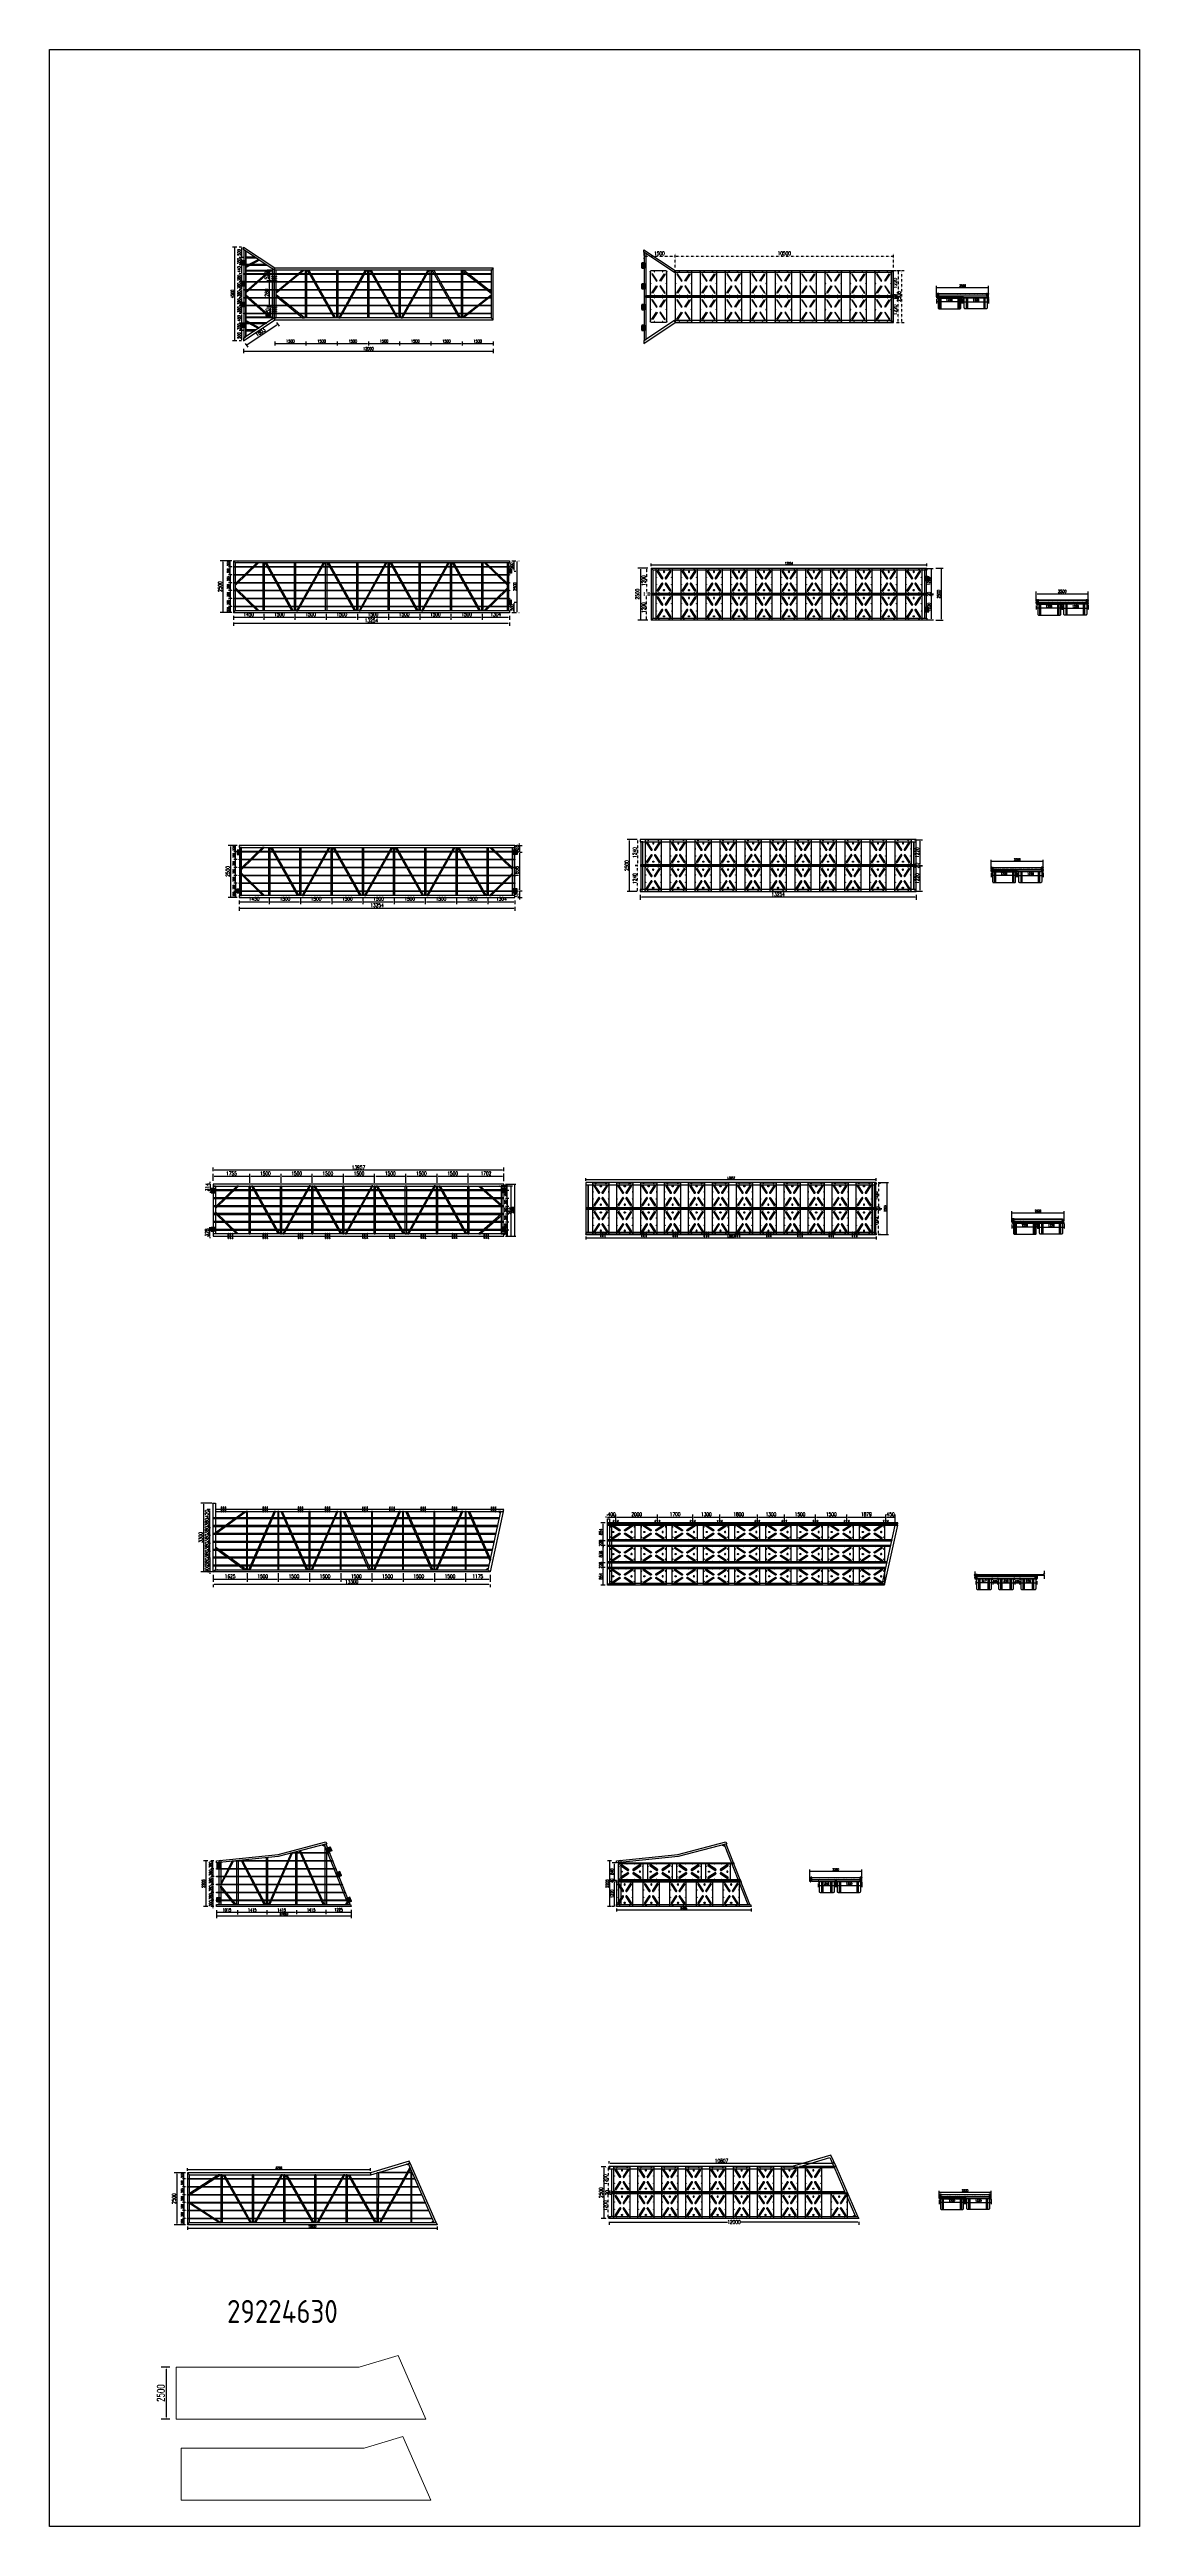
# Model space of a CAD drawing. Extents: x -18540 to 926017, y -610001 to -56924.
# Drawn here: x 111176 to 163556, y -610001 to -490906 of the extents above; entities that cross this region are included whole.
import ezdxf

# ---------------------------------------------------------------- set-up
doc = ezdxf.new("R2010")
doc.units = 0
doc.header["$LTSCALE"] = 10
doc.header["$MEASUREMENT"] = 0
doc.linetypes.add('ACAD_ISO14W100', pattern=[24, 12, -3, 0, -3, 0, -3, 0, -3])
for name, color, linetype in [('BJ02', 2, 'Continuous'), ('DIM_LEAD', 3, 'Continuous'), ('L-构造线', 6, 'Continuous'), ('PUB_DIM', 3, 'Continuous'), ('W-_ANTICOLLISION防撞措施', 6, 'Continuous'), ('W-FLOAT_BOWL浮筒', 253, 'Continuous'), ('W-STEEL_FRAME钢架', 3, 'Continuous'), ('W-STEEL_KEEL钢龙骨', 5, 'Continuous'), ('W-WOOD_FLOOR木地板', 30, 'Continuous'), ('柱子底座', 2, 'Continuous'), ('橡胶块', 2, 'Continuous'), ('浮箱U槽', 5, 'Continuous'), ('螺栓孔位', 2, 'Continuous')]:
    doc.layers.add(name, color=color, linetype=linetype)
doc.layers.add('文字标注', color=7, linetype='Continuous', lineweight=18)
doc.styles.get("Standard").update_dxf_attribs({"font": 'gbenor.shx', "bigfont": 'gbcbig.shx'})
doc.styles.add('STANDARD_T3', font='simplex.shx', dxfattribs={"width": 0.7, "bigfont": 'gbcbig.shx'})
doc.dimstyles.new('W&&100', dxfattribs={"dimtxt": 350, "dimasz": 100, "dimexe": 250, "dimexo": 300, "dimgap": 100, "dimtad": 1, "dimdec": 0, "dimzin": 0, "dimdsep": 46, "dimtxsty": 'STANDARD_T3', "dimcen": 0.09, "dimclrd": 1, "dimclre": 1, "dimclrt": 7, "dimazin": 2, "dimtfac": 1, "dimtdec": 0, "dimtix": 1, "dimtmove": 2, "dimatfit": 3, "dimfxl": 100, "dimtolj": 1, "dimtzin": 0, "dimarcsym": 0})
doc.dimstyles.new('W&&30', dxfattribs={"dimtxt": 105, "dimasz": 30, "dimexe": 75, "dimexo": 90, "dimgap": 30, "dimtad": 1, "dimdec": 0, "dimzin": 0, "dimdsep": 46, "dimtxsty": 'STANDARD_T3', "dimcen": 0.09, "dimclrd": 1, "dimclre": 1, "dimclrt": 7, "dimazin": 2, "dimtfac": 1, "dimtdec": 0, "dimtix": 1, "dimtmove": 2, "dimatfit": 3, "dimfxl": 100, "dimtolj": 1, "dimtzin": 0, "dimarcsym": 0})
doc.dimstyles.new('W&&40', dxfattribs={"dimtxt": 140, "dimasz": 40, "dimexe": 100, "dimexo": 120, "dimgap": 40, "dimtad": 1, "dimdec": 0, "dimzin": 0, "dimdsep": 46, "dimtxsty": 'STANDARD_T3', "dimcen": 0.09, "dimclrd": 1, "dimclre": 1, "dimclrt": 7, "dimazin": 2, "dimtfac": 1, "dimtdec": 0, "dimtix": 1, "dimtmove": 2, "dimatfit": 3, "dimfxl": 100, "dimtolj": 1, "dimtzin": 0, "dimarcsym": 0})
doc.dimstyles.new('W&&50', dxfattribs={"dimtxt": 175, "dimasz": 50, "dimexe": 125, "dimexo": 150, "dimgap": 50, "dimtad": 1, "dimdec": 0, "dimzin": 0, "dimdsep": 46, "dimtxsty": 'STANDARD_T3', "dimcen": 0.09, "dimclrd": 1, "dimclre": 1, "dimclrt": 7, "dimazin": 2, "dimtfac": 1, "dimtdec": 0, "dimtix": 1, "dimtmove": 2, "dimatfit": 3, "dimfxl": 100, "dimtolj": 1, "dimtzin": 0, "dimarcsym": 0})

# ---------------------------------------------------------------- blocks, each defined once
blk = doc.blocks.new('01')
h = blk.add_hatch()
h.set_pattern_fill('HOUND', color=77, scale=5)
h.set_pattern_definition([(0, (0, 0), (31.75, 7.9375), [127, -63.5]), (90, (0, 0), (-7.9375, -31.75), [127, -63.5])])
h.paths.add_polyline_path([(50227, 12928), (50227, 12728), (50427, 12728), (50427, 12928)])
h.paths.add_polyline_path([(50382, 12893, -1), (50402, 12893, -1)], flags=16)
h.paths.add_polyline_path([(50252, 12893, -1), (50272, 12893, -1)], flags=16)
h.paths.add_polyline_path([(50402, 12763, -1), (50382, 12763, -1)], flags=16)
h.paths.add_polyline_path([(50272, 12763, -1), (50252, 12763, -1)], flags=16)
at = {"color": 251}
blk.add_lwpolyline([(50227, 12928), (50427, 12928), (50427, 12728), (50227, 12728)], close=True, dxfattribs=at)
at = {"color": 6}
for centre in [(50262, 12893), (50262, 12763), (50392, 12893), (50392, 12763)]:
    blk.add_circle(centre, 10, dxfattribs=at)
blk = doc.blocks.new('*D935')
at = {"layer": 'Defpoints', "color": 0, "transparency": 16777216}
for p in [(119850, -515782), (120019, -515782), (120019, -516162)]:
    blk.add_point(p, dxfattribs=at)
at = {"layer": 'W-STEEL_FRAME钢架', "color": 1, "lineweight": -2, "transparency": 16777216}
for p, q in [((119929, -515782), (119775, -515782)), ((119929, -516162), (119775, -516162)), ((119850, -516132), (119850, -515812))]:
    blk.add_line(p, q, dxfattribs=at)
at = {"layer": 'W-STEEL_FRAME钢架', "color": 1, "transparency": 16777216}
for points in [[(119845, -515812), (119855, -515812), (119850, -515782)], [(119845, -516132), (119855, -516132), (119850, -516162)]]:
    blk.add_solid(points, dxfattribs=at)
at = {"layer": 'W-STEEL_FRAME钢架', "color": 7, "transparency": 16777216, "insert": (119767, -515972), "char_height": 105, "attachment_point": 5, "rotation": 90, "style": 'STANDARD_T3'}
blk.add_mtext('\\A1;380', dxfattribs=at)
blk = doc.blocks.new('*D957')
at = {"layer": 'Defpoints', "color": 0, "transparency": 16777216}
for p in [(120019, -515482), (119506, -517982), (120019, -517982)]:
    blk.add_point(p, dxfattribs=at)
at = {"layer": 'L-构造线', "color": 1, "lineweight": -2, "transparency": 16777216}
for p, q in [((119869, -515482), (119381, -515482)), ((119506, -515532), (119506, -517932)), ((119869, -517982), (119381, -517982))]:
    blk.add_line(p, q, dxfattribs=at)
at = {"layer": 'L-构造线', "color": 1, "transparency": 16777216}
for points in [[(119498, -515532), (119514, -515532), (119506, -515482)], [(119498, -517932), (119514, -517932), (119506, -517982)]]:
    blk.add_solid(points, dxfattribs=at)
at = {"layer": 'L-构造线', "color": 7, "transparency": 16777216, "insert": (119369, -516732), "char_height": 175, "attachment_point": 5, "rotation": 90, "style": 'STANDARD_T3'}
blk.add_mtext('\\A1;2500', dxfattribs=at)
blk = doc.blocks.new('*D936')
at = {"layer": 'Defpoints', "color": 0, "transparency": 16777216}
for p in [(119850, -516542), (120019, -516162), (120024, -516542)]:
    blk.add_point(p, dxfattribs=at)
at = {"layer": 'W-STEEL_FRAME钢架', "color": 1, "lineweight": -2, "transparency": 16777216}
for p, q in [((119929, -516162), (119775, -516162)), ((119934, -516542), (119775, -516542)), ((119850, -516192), (119850, -516512))]:
    blk.add_line(p, q, dxfattribs=at)
at = {"layer": 'W-STEEL_FRAME钢架', "color": 1, "transparency": 16777216}
for points in [[(119845, -516192), (119855, -516192), (119850, -516162)], [(119845, -516512), (119855, -516512), (119850, -516542)]]:
    blk.add_solid(points, dxfattribs=at)
at = {"layer": 'W-STEEL_FRAME钢架', "color": 7, "transparency": 16777216, "insert": (119767, -516352), "char_height": 105, "attachment_point": 5, "rotation": 90, "style": 'STANDARD_T3'}
blk.add_mtext('\\A1;380', dxfattribs=at)
blk = doc.blocks.new('*D937')
at = {"layer": 'Defpoints', "color": 0, "transparency": 16777216}
for p in [(120024, -516542), (119850, -516922), (120019, -516922)]:
    blk.add_point(p, dxfattribs=at)
at = {"layer": 'W-STEEL_FRAME钢架', "color": 1, "lineweight": -2, "transparency": 16777216}
for p, q in [((119934, -516542), (119775, -516542)), ((119850, -516572), (119850, -516892)), ((119929, -516922), (119775, -516922))]:
    blk.add_line(p, q, dxfattribs=at)
at = {"layer": 'W-STEEL_FRAME钢架', "color": 1, "transparency": 16777216}
for points in [[(119845, -516572), (119855, -516572), (119850, -516542)], [(119845, -516892), (119855, -516892), (119850, -516922)]]:
    blk.add_solid(points, dxfattribs=at)
at = {"layer": 'W-STEEL_FRAME钢架', "color": 7, "transparency": 16777216, "insert": (119767, -516732), "char_height": 105, "attachment_point": 5, "rotation": 90, "style": 'STANDARD_T3'}
blk.add_mtext('\\A1;380', dxfattribs=at)
blk = doc.blocks.new('*D938')
at = {"layer": 'Defpoints', "color": 0, "transparency": 16777216}
for p in [(119850, -517302), (120019, -516922), (120019, -517302)]:
    blk.add_point(p, dxfattribs=at)
at = {"layer": 'W-STEEL_FRAME钢架', "color": 1, "lineweight": -2, "transparency": 16777216}
for p, q in [((119929, -516922), (119775, -516922)), ((119929, -517302), (119775, -517302)), ((119850, -516952), (119850, -517272))]:
    blk.add_line(p, q, dxfattribs=at)
at = {"layer": 'W-STEEL_FRAME钢架', "color": 1, "transparency": 16777216}
for points in [[(119845, -516952), (119855, -516952), (119850, -516922)], [(119845, -517272), (119855, -517272), (119850, -517302)]]:
    blk.add_solid(points, dxfattribs=at)
at = {"layer": 'W-STEEL_FRAME钢架', "color": 7, "transparency": 16777216, "insert": (119767, -517112), "char_height": 105, "attachment_point": 5, "rotation": 90, "style": 'STANDARD_T3'}
blk.add_mtext('\\A1;380', dxfattribs=at)
blk = doc.blocks.new('*D939')
at = {"layer": 'Defpoints', "color": 0, "transparency": 16777216}
for p in [(119850, -517682), (120019, -517302), (120019, -517682)]:
    blk.add_point(p, dxfattribs=at)
at = {"layer": 'W-STEEL_FRAME钢架', "color": 1, "lineweight": -2, "transparency": 16777216}
for p, q in [((119929, -517302), (119775, -517302)), ((119929, -517682), (119775, -517682)), ((119850, -517332), (119850, -517652))]:
    blk.add_line(p, q, dxfattribs=at)
at = {"layer": 'W-STEEL_FRAME钢架', "color": 1, "transparency": 16777216}
for points in [[(119845, -517332), (119855, -517332), (119850, -517302)], [(119845, -517652), (119855, -517652), (119850, -517682)]]:
    blk.add_solid(points, dxfattribs=at)
at = {"layer": 'W-STEEL_FRAME钢架', "color": 7, "transparency": 16777216, "insert": (119767, -517492), "char_height": 105, "attachment_point": 5, "rotation": 90, "style": 'STANDARD_T3'}
blk.add_mtext('\\A1;380', dxfattribs=at)
blk = doc.blocks.new('*D940')
at = {"layer": 'Defpoints', "color": 0, "transparency": 16777216}
for p in [(119850, -517982), (120019, -517682), (120019, -517982)]:
    blk.add_point(p, dxfattribs=at)
at = {"layer": 'W-STEEL_FRAME钢架', "color": 1, "lineweight": -2, "transparency": 16777216}
for p, q in [((119929, -517682), (119775, -517682)), ((119929, -517982), (119775, -517982)), ((119850, -517712), (119850, -517952))]:
    blk.add_line(p, q, dxfattribs=at)
at = {"layer": 'W-STEEL_FRAME钢架', "color": 1, "transparency": 16777216}
for points in [[(119845, -517712), (119855, -517712), (119850, -517682)], [(119845, -517952), (119855, -517952), (119850, -517982)]]:
    blk.add_solid(points, dxfattribs=at)
at = {"layer": 'W-STEEL_FRAME钢架', "color": 7, "transparency": 16777216, "insert": (119767, -517832), "char_height": 105, "attachment_point": 5, "rotation": 90, "style": 'STANDARD_T3'}
blk.add_mtext('\\A1;300', dxfattribs=at)
blk = doc.blocks.new('*D941')
at = {"layer": 'Defpoints', "color": 0, "transparency": 16777216}
for p in [(119850, -515482), (120019, -515482), (120019, -515782)]:
    blk.add_point(p, dxfattribs=at)
at = {"layer": 'W-STEEL_FRAME钢架', "color": 1, "lineweight": -2, "transparency": 16777216}
for p, q in [((119929, -515482), (119775, -515482)), ((119850, -515752), (119850, -515512)), ((119929, -515782), (119775, -515782))]:
    blk.add_line(p, q, dxfattribs=at)
at = {"layer": 'W-STEEL_FRAME钢架', "color": 1, "transparency": 16777216}
for points in [[(119845, -515512), (119855, -515512), (119850, -515482)], [(119845, -515752), (119855, -515752), (119850, -515782)]]:
    blk.add_solid(points, dxfattribs=at)
at = {"layer": 'W-STEEL_FRAME钢架', "color": 7, "transparency": 16777216, "insert": (119767, -515632), "char_height": 105, "attachment_point": 5, "rotation": 90, "style": 'STANDARD_T3'}
blk.add_mtext('\\A1;300', dxfattribs=at)
blk = doc.blocks.new('*D958')
at = {"layer": 'Defpoints', "color": 0, "transparency": 16777216}
for p in [(119194, -580195), (125679, -580195), (125679, -580645)]:
    blk.add_point(p, dxfattribs=at)
at = {"layer": 'W-STEEL_FRAME钢架', "color": 1, "lineweight": -2, "transparency": 16777216}
for p, q in [((119194, -580545), (119194, -580745)), ((119234, -580645), (125639, -580645)), ((125679, -580545), (125679, -580745))]:
    blk.add_line(p, q, dxfattribs=at)
at = {"layer": 'W-STEEL_FRAME钢架', "color": 1, "transparency": 16777216}
for points in [[(119234, -580638), (119234, -580652), (119194, -580645)], [(125639, -580638), (125639, -580652), (125679, -580645)]]:
    blk.add_solid(points, dxfattribs=at)
at = {"layer": 'W-STEEL_FRAME钢架', "color": 7, "transparency": 16777216, "insert": (122436, -580535), "char_height": 140, "attachment_point": 5, "style": 'STANDARD_T3'}
blk.add_mtext('\\A1;6485', dxfattribs=at)
blk = doc.blocks.new('*D942')
at = {"layer": 'Defpoints', "color": 0, "transparency": 16777216}
for p in [(119024, -577995), (119194, -577995), (119194, -578375)]:
    blk.add_point(p, dxfattribs=at)
at = {"layer": 'W-STEEL_FRAME钢架', "color": 1, "lineweight": -2, "transparency": 16777216}
for p, q in [((119074, -577995), (118924, -577995)), ((119074, -578375), (118924, -578375)), ((119024, -578335), (119024, -578035))]:
    blk.add_line(p, q, dxfattribs=at)
at = {"layer": 'W-STEEL_FRAME钢架', "color": 1, "transparency": 16777216}
for points in [[(119018, -578035), (119031, -578035), (119024, -577995)], [(119018, -578335), (119031, -578335), (119024, -578375)]]:
    blk.add_solid(points, dxfattribs=at)
at = {"layer": 'W-STEEL_FRAME钢架', "color": 7, "transparency": 16777216, "insert": (118914, -578185), "char_height": 140, "attachment_point": 5, "rotation": 90, "style": 'STANDARD_T3'}
blk.add_mtext('\\A1;380', dxfattribs=at)
blk = doc.blocks.new('*D959')
at = {"layer": 'Defpoints', "color": 0, "transparency": 16777216}
for p in [(119194, -577990), (118681, -580195), (119194, -580195)]:
    blk.add_point(p, dxfattribs=at)
at = {"layer": 'W-STEEL_FRAME钢架', "color": 1, "lineweight": -2, "transparency": 16777216}
for p, q in [((118781, -577990), (118581, -577990)), ((118681, -578030), (118681, -580155)), ((118781, -580195), (118581, -580195))]:
    blk.add_line(p, q, dxfattribs=at)
at = {"layer": 'W-STEEL_FRAME钢架', "color": 1, "transparency": 16777216}
for points in [[(118674, -578030), (118687, -578030), (118681, -577990)], [(118674, -580155), (118687, -580155), (118681, -580195)]]:
    blk.add_solid(points, dxfattribs=at)
at = {"layer": 'W-STEEL_FRAME钢架', "color": 7, "transparency": 16777216, "insert": (118571, -579092), "char_height": 140, "attachment_point": 5, "rotation": 90, "style": 'STANDARD_T3'}
blk.add_mtext('\\A1;2205', dxfattribs=at)
blk = doc.blocks.new('*D922')
at = {"layer": 'Defpoints', "color": 0, "transparency": 16777216}
for p in [(119024, -578755), (119194, -578375), (119199, -578755)]:
    blk.add_point(p, dxfattribs=at)
at = {"layer": 'W-STEEL_FRAME钢架', "color": 1, "lineweight": -2, "transparency": 16777216}
for p, q in [((119074, -578375), (118924, -578375)), ((119079, -578755), (118924, -578755)), ((119024, -578415), (119024, -578715))]:
    blk.add_line(p, q, dxfattribs=at)
at = {"layer": 'W-STEEL_FRAME钢架', "color": 1, "transparency": 16777216}
for points in [[(119018, -578415), (119031, -578415), (119024, -578375)], [(119018, -578715), (119031, -578715), (119024, -578755)]]:
    blk.add_solid(points, dxfattribs=at)
at = {"layer": 'W-STEEL_FRAME钢架', "color": 7, "transparency": 16777216, "insert": (118914, -578565), "char_height": 140, "attachment_point": 5, "rotation": 90, "style": 'STANDARD_T3'}
blk.add_mtext('\\A1;380', dxfattribs=at)
blk = doc.blocks.new('*D923')
at = {"layer": 'Defpoints', "color": 0, "transparency": 16777216}
for p in [(119199, -578755), (119024, -579135), (119194, -579135)]:
    blk.add_point(p, dxfattribs=at)
at = {"layer": 'W-STEEL_FRAME钢架', "color": 1, "lineweight": -2, "transparency": 16777216}
for p, q in [((119079, -578755), (118924, -578755)), ((119024, -578795), (119024, -579095)), ((119074, -579135), (118924, -579135))]:
    blk.add_line(p, q, dxfattribs=at)
at = {"layer": 'W-STEEL_FRAME钢架', "color": 1, "transparency": 16777216}
for points in [[(119018, -578795), (119031, -578795), (119024, -578755)], [(119018, -579095), (119031, -579095), (119024, -579135)]]:
    blk.add_solid(points, dxfattribs=at)
at = {"layer": 'W-STEEL_FRAME钢架', "color": 7, "transparency": 16777216, "insert": (118914, -578945), "char_height": 140, "attachment_point": 5, "rotation": 90, "style": 'STANDARD_T3'}
blk.add_mtext('\\A1;380', dxfattribs=at)
blk = doc.blocks.new('*D924')
at = {"layer": 'Defpoints', "color": 0, "transparency": 16777216}
for p in [(119024, -579515), (119194, -579135), (119194, -579515)]:
    blk.add_point(p, dxfattribs=at)
at = {"layer": 'W-STEEL_FRAME钢架', "color": 1, "lineweight": -2, "transparency": 16777216}
for p, q in [((119074, -579135), (118924, -579135)), ((119074, -579515), (118924, -579515)), ((119024, -579175), (119024, -579475))]:
    blk.add_line(p, q, dxfattribs=at)
at = {"layer": 'W-STEEL_FRAME钢架', "color": 1, "transparency": 16777216}
for points in [[(119018, -579175), (119031, -579175), (119024, -579135)], [(119018, -579475), (119031, -579475), (119024, -579515)]]:
    blk.add_solid(points, dxfattribs=at)
at = {"layer": 'W-STEEL_FRAME钢架', "color": 7, "transparency": 16777216, "insert": (118914, -579325), "char_height": 140, "attachment_point": 5, "rotation": 90, "style": 'STANDARD_T3'}
blk.add_mtext('\\A1;380', dxfattribs=at)
blk = doc.blocks.new('*D925')
at = {"layer": 'Defpoints', "color": 0, "transparency": 16777216}
for p in [(119024, -579895), (119194, -579515), (119194, -579895)]:
    blk.add_point(p, dxfattribs=at)
at = {"layer": 'W-STEEL_FRAME钢架', "color": 1, "lineweight": -2, "transparency": 16777216}
for p, q in [((119074, -579515), (118924, -579515)), ((119074, -579895), (118924, -579895)), ((119024, -579555), (119024, -579855))]:
    blk.add_line(p, q, dxfattribs=at)
at = {"layer": 'W-STEEL_FRAME钢架', "color": 1, "transparency": 16777216}
for points in [[(119018, -579555), (119031, -579555), (119024, -579515)], [(119018, -579855), (119031, -579855), (119024, -579895)]]:
    blk.add_solid(points, dxfattribs=at)
at = {"layer": 'W-STEEL_FRAME钢架', "color": 7, "transparency": 16777216, "insert": (118914, -579705), "char_height": 140, "attachment_point": 5, "rotation": 90, "style": 'STANDARD_T3'}
blk.add_mtext('\\A1;380', dxfattribs=at)
blk = doc.blocks.new('*D926')
at = {"layer": 'Defpoints', "color": 0, "transparency": 16777216}
for p in [(119194, -579895), (119024, -580195), (119194, -580195)]:
    blk.add_point(p, dxfattribs=at)
at = {"layer": 'W-STEEL_FRAME钢架', "color": 1, "lineweight": -2, "transparency": 16777216}
for p, q in [((119074, -579895), (118924, -579895)), ((119024, -579855), (119024, -579815)), ((119024, -579895), (119024, -580195)), ((119074, -580195), (118924, -580195)), ((119024, -580235), (119024, -580275))]:
    blk.add_line(p, q, dxfattribs=at)
at = {"layer": 'W-STEEL_FRAME钢架', "color": 1, "transparency": 16777216}
for points in [[(119018, -579855), (119031, -579855), (119024, -579895)], [(119018, -580235), (119031, -580235), (119024, -580195)]]:
    blk.add_solid(points, dxfattribs=at)
at = {"layer": 'W-STEEL_FRAME钢架', "color": 7, "transparency": 16777216, "insert": (118914, -580045), "char_height": 140, "attachment_point": 5, "rotation": 90, "style": 'STANDARD_T3'}
blk.add_mtext('\\A1;300', dxfattribs=at)
blk = doc.blocks.new('*D927')
at = {"layer": 'Defpoints', "color": 0, "transparency": 16777216}
for p in [(120285, -530994), (120115, -531374), (120285, -531374)]:
    blk.add_point(p, dxfattribs=at)
at = {"layer": 'W-STEEL_FRAME钢架', "color": 1, "lineweight": -2, "transparency": 16777216}
for p, q in [((120195, -530994), (120040, -530994)), ((120115, -531024), (120115, -531344)), ((120195, -531374), (120040, -531374))]:
    blk.add_line(p, q, dxfattribs=at)
at = {"layer": 'W-STEEL_FRAME钢架', "color": 1, "transparency": 16777216}
for points in [[(120110, -531024), (120120, -531024), (120115, -530994)], [(120110, -531344), (120120, -531344), (120115, -531374)]]:
    blk.add_solid(points, dxfattribs=at)
at = {"layer": 'W-STEEL_FRAME钢架', "color": 7, "transparency": 16777216, "insert": (120033, -531184), "char_height": 105, "attachment_point": 5, "rotation": 90, "style": 'STANDARD_T3'}
blk.add_mtext('\\A1;380', dxfattribs=at)
blk = doc.blocks.new('*D956')
at = {"layer": 'Defpoints', "color": 0, "transparency": 16777216}
for p in [(119880, -529174), (120285, -529174), (120285, -531674)]:
    blk.add_point(p, dxfattribs=at)
at = {"layer": 'L-构造线', "color": 1, "lineweight": -2, "transparency": 16777216}
for p, q in [((120135, -529174), (119755, -529174)), ((119880, -531624), (119880, -529224)), ((120135, -531674), (119755, -531674))]:
    blk.add_line(p, q, dxfattribs=at)
at = {"layer": 'L-构造线', "color": 1, "transparency": 16777216}
for points in [[(119871, -529224), (119888, -529224), (119880, -529174)], [(119871, -531624), (119888, -531624), (119880, -531674)]]:
    blk.add_solid(points, dxfattribs=at)
at = {"layer": 'L-构造线', "color": 7, "transparency": 16777216, "insert": (119742, -530424), "char_height": 175, "attachment_point": 5, "rotation": 90, "style": 'STANDARD_T3'}
blk.add_mtext('\\A1;2500', dxfattribs=at)
blk = doc.blocks.new('*D928')
at = {"layer": 'Defpoints', "color": 0, "transparency": 16777216}
for p in [(120115, -530614), (120285, -530994), (120290, -530614)]:
    blk.add_point(p, dxfattribs=at)
at = {"layer": 'W-STEEL_FRAME钢架', "color": 1, "lineweight": -2, "transparency": 16777216}
for p, q in [((120200, -530614), (120040, -530614)), ((120195, -530994), (120040, -530994)), ((120115, -530964), (120115, -530644))]:
    blk.add_line(p, q, dxfattribs=at)
at = {"layer": 'W-STEEL_FRAME钢架', "color": 1, "transparency": 16777216}
for points in [[(120110, -530644), (120120, -530644), (120115, -530614)], [(120110, -530964), (120120, -530964), (120115, -530994)]]:
    blk.add_solid(points, dxfattribs=at)
at = {"layer": 'W-STEEL_FRAME钢架', "color": 7, "transparency": 16777216, "insert": (120033, -530804), "char_height": 105, "attachment_point": 5, "rotation": 90, "style": 'STANDARD_T3'}
blk.add_mtext('\\A1;380', dxfattribs=at)
blk = doc.blocks.new('*D929')
at = {"layer": 'Defpoints', "color": 0, "transparency": 16777216}
for p in [(120115, -530234), (120285, -530234), (120290, -530614)]:
    blk.add_point(p, dxfattribs=at)
at = {"layer": 'W-STEEL_FRAME钢架', "color": 1, "lineweight": -2, "transparency": 16777216}
for p, q in [((120195, -530234), (120040, -530234)), ((120200, -530614), (120040, -530614)), ((120115, -530584), (120115, -530264))]:
    blk.add_line(p, q, dxfattribs=at)
at = {"layer": 'W-STEEL_FRAME钢架', "color": 1, "transparency": 16777216}
for points in [[(120110, -530264), (120120, -530264), (120115, -530234)], [(120110, -530584), (120120, -530584), (120115, -530614)]]:
    blk.add_solid(points, dxfattribs=at)
at = {"layer": 'W-STEEL_FRAME钢架', "color": 7, "transparency": 16777216, "insert": (120033, -530424), "char_height": 105, "attachment_point": 5, "rotation": 90, "style": 'STANDARD_T3'}
blk.add_mtext('\\A1;380', dxfattribs=at)
blk = doc.blocks.new('*D930')
at = {"layer": 'Defpoints', "color": 0, "transparency": 16777216}
for p in [(120115, -529854), (120285, -529854), (120285, -530234)]:
    blk.add_point(p, dxfattribs=at)
at = {"layer": 'W-STEEL_FRAME钢架', "color": 1, "lineweight": -2, "transparency": 16777216}
for p, q in [((120195, -529854), (120040, -529854)), ((120115, -530204), (120115, -529884)), ((120195, -530234), (120040, -530234))]:
    blk.add_line(p, q, dxfattribs=at)
at = {"layer": 'W-STEEL_FRAME钢架', "color": 1, "transparency": 16777216}
for points in [[(120110, -529884), (120120, -529884), (120115, -529854)], [(120110, -530204), (120120, -530204), (120115, -530234)]]:
    blk.add_solid(points, dxfattribs=at)
at = {"layer": 'W-STEEL_FRAME钢架', "color": 7, "transparency": 16777216, "insert": (120033, -530044), "char_height": 105, "attachment_point": 5, "rotation": 90, "style": 'STANDARD_T3'}
blk.add_mtext('\\A1;380', dxfattribs=at)
blk = doc.blocks.new('*D931')
at = {"layer": 'Defpoints', "color": 0, "transparency": 16777216}
for p in [(120115, -529474), (120285, -529474), (120285, -529854)]:
    blk.add_point(p, dxfattribs=at)
at = {"layer": 'W-STEEL_FRAME钢架', "color": 1, "lineweight": -2, "transparency": 16777216}
for p, q in [((120195, -529474), (120040, -529474)), ((120195, -529854), (120040, -529854)), ((120115, -529824), (120115, -529504))]:
    blk.add_line(p, q, dxfattribs=at)
at = {"layer": 'W-STEEL_FRAME钢架', "color": 1, "transparency": 16777216}
for points in [[(120110, -529504), (120120, -529504), (120115, -529474)], [(120110, -529824), (120120, -529824), (120115, -529854)]]:
    blk.add_solid(points, dxfattribs=at)
at = {"layer": 'W-STEEL_FRAME钢架', "color": 7, "transparency": 16777216, "insert": (120033, -529664), "char_height": 105, "attachment_point": 5, "rotation": 90, "style": 'STANDARD_T3'}
blk.add_mtext('\\A1;380', dxfattribs=at)
blk = doc.blocks.new('*D932')
at = {"layer": 'Defpoints', "color": 0, "transparency": 16777216}
for p in [(120115, -529174), (120285, -529174), (120285, -529474)]:
    blk.add_point(p, dxfattribs=at)
at = {"layer": 'W-STEEL_FRAME钢架', "color": 1, "lineweight": -2, "transparency": 16777216}
for p, q in [((120195, -529174), (120040, -529174)), ((120195, -529474), (120040, -529474)), ((120115, -529444), (120115, -529204))]:
    blk.add_line(p, q, dxfattribs=at)
at = {"layer": 'W-STEEL_FRAME钢架', "color": 1, "transparency": 16777216}
for points in [[(120110, -529204), (120120, -529204), (120115, -529174)], [(120110, -529444), (120120, -529444), (120115, -529474)]]:
    blk.add_solid(points, dxfattribs=at)
at = {"layer": 'W-STEEL_FRAME钢架', "color": 7, "transparency": 16777216, "insert": (120033, -529324), "char_height": 105, "attachment_point": 5, "rotation": 90, "style": 'STANDARD_T3'}
blk.add_mtext('\\A1;300', dxfattribs=at)
blk = doc.blocks.new('*D933')
at = {"layer": 'Defpoints', "color": 0, "transparency": 16777216}
for p in [(120115, -531674), (120285, -531374), (120285, -531674)]:
    blk.add_point(p, dxfattribs=at)
at = {"layer": 'W-STEEL_FRAME钢架', "color": 1, "lineweight": -2, "transparency": 16777216}
for p, q in [((120195, -531374), (120040, -531374)), ((120195, -531674), (120040, -531674)), ((120115, -531404), (120115, -531644))]:
    blk.add_line(p, q, dxfattribs=at)
at = {"layer": 'W-STEEL_FRAME钢架', "color": 1, "transparency": 16777216}
for points in [[(120110, -531404), (120120, -531404), (120115, -531374)], [(120110, -531644), (120120, -531644), (120115, -531674)]]:
    blk.add_solid(points, dxfattribs=at)
at = {"layer": 'W-STEEL_FRAME钢架', "color": 7, "transparency": 16777216, "insert": (120033, -531524), "char_height": 105, "attachment_point": 5, "rotation": 90, "style": 'STANDARD_T3'}
blk.add_mtext('\\A1;300', dxfattribs=at)
blk = doc.blocks.new('*D934')
at = {"layer": 'Defpoints', "color": 0, "linetype": 'ACAD_ISO14W100', "transparency": 16777216}
for p in [(151736, -501534), (152134, -501534), (151736, -504034)]:
    blk.add_point(p, dxfattribs=at)
at = {"layer": 'PUB_DIM', "color": 1, "linetype": 'ACAD_ISO14W100', "lineweight": -2, "transparency": 16777216}
for p, q in [((151886, -501534), (152259, -501534)), ((152134, -503984), (152134, -501584)), ((151886, -504034), (152259, -504034))]:
    blk.add_line(p, q, dxfattribs=at)
at = {"layer": 'PUB_DIM', "color": 1, "linetype": 'ACAD_ISO14W100', "transparency": 16777216}
for points in [[(152126, -501584), (152143, -501584), (152134, -501534)], [(152126, -503984), (152143, -503984), (152134, -504034)]]:
    blk.add_solid(points, dxfattribs=at)
at = {"layer": 'PUB_DIM', "color": 7, "linetype": 'ACAD_ISO14W100', "transparency": 16777216, "insert": (151997, -502784), "char_height": 175, "attachment_point": 5, "rotation": 90, "style": 'STANDARD_T3'}
blk.add_mtext('\\A1;2500', dxfattribs=at)
blk = doc.blocks.new('$matou$00000145')
at = {"layer": 'W-FLOAT_BOWL浮筒'}
for p, q in [((-600, -375), (-600, 375)), ((-575, 400), (575, 400)), ((600, 375), (600, -375)), ((575, -400), (-575, -400))]:
    blk.add_line(p, q, dxfattribs=at)
at = {"layer": 'W-FLOAT_BOWL浮筒', "color": 3}
for p, q in [((-577, 200), (-563, 200)), ((-570, 207), (-570, 193)), ((-507, 370), (-493, 370)), ((-500, 377), (-500, 363)), ((-7, 370), (7, 370)), ((0, 377), (0, 363)), ((493, 370), (507, 370)), ((500, 377), (500, 363)), ((563, 200), (577, 200)), ((570, 207), (570, 193)), ((-577, -200), (-563, -200)), ((-570, -193), (-570, -207)), ((-507, -370), (-493, -370)), ((-500, -377), (-500, -363)), ((-7, -370), (7, -370)), ((0, -377), (0, -363)), ((493, -370), (507, -370)), ((500, -377), (500, -363)), ((563, -200), (577, -200)), ((570, -193), (570, -207))]:
    blk.add_line(p, q, dxfattribs=at)
at = {"layer": 'W-FLOAT_BOWL浮筒', "ltscale": 100}
for points in [[(-450, 316), (-117, 95), (-133, 70), (-467, 291)], [(450, 316), (117, 95), (133, 70), (467, 291)], [(-450, -316), (-117, -95), (-133, -70), (-467, -291)], [(450, -316), (117, -95), (133, -70), (467, -291)]]:
    blk.add_lwpolyline(points, close=True, dxfattribs=at)
at = {"layer": 'W-FLOAT_BOWL浮筒'}
for centre in [(-570, 200), (-500, 370), (0, 370), (500, 370), (570, 200), (-570, -200), (-500, -370), (0, -370), (500, -370), (570, -200)]:
    blk.add_circle(centre, 7, dxfattribs=at)
for centre, start, end in [((-575, 375), 90, 180), ((575, 375), 0, 90), ((-575, -375), 180, 270), ((575, -375), 270, 0)]:
    blk.add_arc(centre, 25, start, end, dxfattribs=at)
blk = doc.blocks.new('*U874')
at = {"layer": 'W-_ANTICOLLISION防撞措施', "linetype": 'ByBlock', "yscale": -1, "rotation": 89.99999999999999}
for p in [(0, 630), (0, -630)]:
    blk.add_blockref('$matou$00000145', p, dxfattribs=at)
blk = doc.blocks.new('*U875')
at = {"layer": 'W-FLOAT_BOWL浮筒', "color": 0, "linetype": 'ByBlock', "lineweight": -2, "transparency": 16777216}
for p in [(-10800, 0), (-9600, 0), (-8400, 0), (-7200, 0), (-6000, 0), (-4800, 0), (-3600, 0), (-2400, 0), (-1200, 0), (0, 0)]:
    blk.add_blockref('*U874', p, dxfattribs=at)
blk = doc.blocks.new('*D900')
at = {"layer": 'Defpoints', "color": 0, "transparency": 16777216}
for p in [(150909, -545385), (150909, -547885), (151422, -547885)]:
    blk.add_point(p, dxfattribs=at)
at = {"layer": 'W-STEEL_FRAME钢架', "color": 1, "lineweight": -2, "transparency": 16777216}
for p, q in [((150999, -545385), (151497, -545385)), ((151422, -545415), (151422, -547855)), ((150999, -547885), (151497, -547885))]:
    blk.add_line(p, q, dxfattribs=at)
at = {"layer": 'W-STEEL_FRAME钢架', "color": 1, "transparency": 16777216}
for points in [[(151417, -545415), (151427, -545415), (151422, -545385)], [(151417, -547855), (151427, -547855), (151422, -547885)]]:
    blk.add_solid(points, dxfattribs=at)
at = {"layer": 'W-STEEL_FRAME钢架', "color": 7, "transparency": 16777216, "insert": (151339, -546635), "char_height": 105, "attachment_point": 5, "rotation": 90, "style": 'STANDARD_T3'}
blk.add_mtext('\\A1;2500', dxfattribs=at)
blk = doc.blocks.new('*D901')
at = {"layer": 'Defpoints', "color": 0, "transparency": 16777216}
for p in [(139054, -528893), (139567, -528893), (139567, -531393)]:
    blk.add_point(p, dxfattribs=at)
at = {"layer": 'W-STEEL_FRAME钢架', "color": 1, "lineweight": -2, "transparency": 16777216}
for p, q in [((139417, -528893), (138929, -528893)), ((139054, -531343), (139054, -528943)), ((139417, -531393), (138929, -531393))]:
    blk.add_line(p, q, dxfattribs=at)
at = {"layer": 'W-STEEL_FRAME钢架', "color": 1, "transparency": 16777216}
for points in [[(139046, -528943), (139062, -528943), (139054, -528893)], [(139046, -531343), (139062, -531343), (139054, -531393)]]:
    blk.add_solid(points, dxfattribs=at)
at = {"layer": 'W-STEEL_FRAME钢架', "color": 7, "transparency": 16777216, "insert": (138916, -530143), "char_height": 175, "attachment_point": 5, "rotation": 90, "style": 'STANDARD_T3'}
blk.add_mtext('\\A1;2500', dxfattribs=at)
blk = doc.blocks.new('*D902')
at = {"layer": 'Defpoints', "color": 0, "transparency": 16777216}
for p in [(138067, -592555), (138067, -592701), (148874, -592701)]:
    blk.add_point(p, dxfattribs=at)
at = {"layer": 'W-STEEL_FRAME钢架', "color": 1, "lineweight": -2, "transparency": 16777216}
for p, q in [((138067, -592551), (138067, -592430)), ((148824, -592555), (138117, -592555)), ((148874, -592551), (148874, -592430))]:
    blk.add_line(p, q, dxfattribs=at)
at = {"layer": 'W-STEEL_FRAME钢架', "color": 1, "transparency": 16777216}
for points in [[(138117, -592547), (138117, -592564), (138067, -592555)], [(148824, -592547), (148824, -592564), (148874, -592555)]]:
    blk.add_solid(points, dxfattribs=at)
at = {"layer": 'W-STEEL_FRAME钢架', "color": 7, "transparency": 16777216, "insert": (143470, -592418), "char_height": 175, "attachment_point": 5, "style": 'STANDARD_T3'}
blk.add_mtext('\\A1;10807', dxfattribs=at)
blk = doc.blocks.new('*D943')
at = {"layer": 'Defpoints', "color": 0, "transparency": 16777216}
for p in [(138067, -595201), (150067, -595201), (150067, -595366)]:
    blk.add_point(p, dxfattribs=at)
at = {"layer": 'W-STEEL_FRAME钢架', "color": 1, "lineweight": -2, "transparency": 16777216}
for p, q in [((138067, -595351), (138067, -595491)), ((138117, -595366), (143754, -595366)), ((150017, -595366), (144379, -595366)), ((150067, -595351), (150067, -595491))]:
    blk.add_line(p, q, dxfattribs=at)
at = {"layer": 'W-STEEL_FRAME钢架', "color": 1, "transparency": 16777216}
for points in [[(138117, -595357), (138117, -595374), (138067, -595366)], [(150017, -595357), (150017, -595374), (150067, -595366)]]:
    blk.add_solid(points, dxfattribs=at)
at = {"layer": 'W-STEEL_FRAME钢架', "color": 7, "transparency": 16777216, "insert": (144067, -595366), "char_height": 175, "attachment_point": 5, "style": 'STANDARD_T3'}
blk.add_mtext('\\A1;12000', dxfattribs=at)
blk = doc.blocks.new('*D944')
at = {"layer": 'Defpoints', "color": 0, "transparency": 16777216}
for p in [(138067, -592701), (137815, -595201), (138067, -595201)]:
    blk.add_point(p, dxfattribs=at)
at = {"layer": 'W-STEEL_FRAME钢架', "color": 1, "lineweight": -2, "transparency": 16777216}
for p, q in [((137917, -592701), (137690, -592701)), ((137815, -592751), (137815, -595151)), ((137917, -595201), (137690, -595201))]:
    blk.add_line(p, q, dxfattribs=at)
at = {"layer": 'W-STEEL_FRAME钢架', "color": 1, "transparency": 16777216}
for points in [[(137806, -592751), (137823, -592751), (137815, -592701)], [(137806, -595151), (137823, -595151), (137815, -595201)]]:
    blk.add_solid(points, dxfattribs=at)
at = {"layer": 'W-STEEL_FRAME钢架', "color": 7, "transparency": 16777216, "insert": (137677, -593951), "char_height": 175, "attachment_point": 5, "rotation": 90, "style": 'STANDARD_T3'}
blk.add_mtext('\\A1;2500', dxfattribs=at)
blk = doc.blocks.new('fx1200')
for p, q in [((1200, 276), (0, 276)), ((0, 276), (0, -524)), ((121, 187), (116, 177)), ((116, 177), (118, 165)), ((118, 165), (121, 155)), ((128, 196), (121, 187)), ((121, 155), (129, 147)), ((126, 172), (129, 182)), ((128, 162), (126, 172)), ((139, 201), (128, 196)), ((134, 155), (128, 162)), ((129, 182), (136, 190)), ((129, 172), (131, 180)), ((131, 164), (129, 172)), ((137, 159), (129, 147)), ((129, 147), (453, -63)), ((131, 180), (137, 187)), ((137, 159), (131, 164)), ((134, 155), (458, -56)), ((136, 190), (145, 192)), ((137, 187), (145, 189)), ((153, 185), (137, 159)), ((461, -53), (137, 159)), ((150, 201), (139, 201)), ((145, 192), (155, 189)), ((145, 189), (153, 185)), ((159, 197), (150, 201)), ((159, 197), (153, 185)), ((153, 185), (477, -24)), ((478, -21), (155, 189)), ((483, -12), (159, 197)), ((1041, 197), (717, -12)), ((1045, 189), (722, -21)), ((723, -24), (1047, 185)), ((1064, 159), (741, -53)), ((742, -56), (1066, 155)), ((747, -63), (1071, 147)), ((1052, 201), (1041, 197)), ((1047, 185), (1041, 197)), ((1045, 189), (1055, 192)), ((1047, 185), (1055, 189)), ((1047, 185), (1064, 159)), ((1063, 201), (1052, 201)), ((1055, 192), (1064, 190)), ((1055, 189), (1063, 187)), ((1072, 196), (1063, 201)), ((1063, 187), (1069, 180)), ((1064, 190), (1072, 182)), ((1069, 164), (1064, 159)), ((1064, 159), (1071, 147)), ((1072, 162), (1066, 155)), ((1069, 180), (1071, 172)), ((1071, 172), (1069, 164)), ((1071, 147), (1079, 155)), ((1080, 187), (1072, 196)), ((1072, 182), (1076, 172)), ((1076, 172), (1072, 162)), ((1079, 155), (1084, 165)), ((1084, 177), (1080, 187)), ((1084, 165), (1084, 177)), ((1200, -524), (1200, 276)), ((0, -524), (1200, -524)), ((118, -412), (116, -423)), ((116, -423), (121, -435)), ((121, -402), (118, -412)), ((129, -393), (121, -402)), ((121, -435), (128, -443)), ((126, -420), (128, -410)), ((129, -430), (126, -420)), ((128, -410), (134, -402)), ((128, -443), (139, -448)), ((453, -184), (129, -393)), ((129, -393), (137, -405)), ((129, -420), (131, -412)), ((131, -428), (129, -420)), ((136, -437), (129, -430)), ((131, -412), (137, -405)), ((137, -433), (131, -428)), ((132, -123), (134, -113)), ((134, -135), (132, -123)), ((134, -113), (140, -103)), ((140, -145), (134, -135)), ((458, -192), (134, -402)), ((145, -438), (136, -437)), ((137, -405), (461, -195)), ((153, -433), (137, -405)), ((145, -435), (137, -433)), ((139, -448), (150, -448)), ((140, -103), (150, -96)), ((150, -150), (140, -145)), ((153, -433), (145, -435)), ((155, -437), (145, -438)), ((150, -96), (161, -95)), ((161, -153), (150, -150)), ((150, -448), (159, -443)), ((477, -222), (153, -433)), ((153, -433), (159, -443)), ((155, -437), (478, -225)), ((159, -443), (483, -234)), ((161, -95), (171, -96)), ((171, -150), (161, -153)), ((171, -96), (180, -103)), ((180, -145), (171, -150)), ((180, -103), (187, -113)), ((187, -135), (180, -145)), ((187, -113), (188, -123)), ((188, -123), (187, -135)), ((461, -53), (453, -63)), ((453, -63), (464, -68)), ((464, -180), (453, -184)), ((453, -184), (461, -195)), ((467, -59), (458, -56)), ((458, -192), (467, -189)), ((461, -53), (477, -24)), ((469, -54), (461, -53)), ((461, -195), (469, -192)), ((461, -195), (477, -222)), ((464, -68), (475, -68)), ((475, -180), (464, -180)), ((478, -56), (467, -59)), ((467, -189), (478, -190)), ((475, -53), (469, -54)), ((469, -192), (475, -194)), ((482, -48), (475, -53)), ((475, -68), (485, -63)), ((485, -185), (475, -180)), ((475, -194), (482, -200)), ((483, -12), (477, -24)), ((477, -24), (482, -31)), ((482, -217), (477, -222)), ((477, -222), (483, -234)), ((478, -21), (485, -29)), ((485, -49), (478, -56)), ((478, -190), (485, -199)), ((485, -219), (478, -225)), ((482, -31), (485, -39)), ((485, -39), (482, -48)), ((482, -200), (485, -209)), ((485, -209), (482, -217)), ((491, -21), (483, -12)), ((483, -234), (491, -225)), ((485, -29), (488, -39)), ((488, -39), (485, -49)), ((485, -63), (493, -54)), ((493, -194), (485, -185)), ((485, -199), (488, -209)), ((488, -209), (485, -219)), ((496, -31), (491, -21)), ((491, -225), (496, -215)), ((493, -54), (496, -43)), ((496, -204), (493, -194)), ((496, -43), (496, -31)), ((496, -215), (496, -204)), ((709, -21), (704, -31)), ((704, -31), (704, -43)), ((704, -43), (707, -54)), ((707, -194), (704, -204)), ((704, -204), (704, -215)), ((704, -215), (709, -225)), ((707, -54), (715, -63)), ((715, -185), (707, -194)), ((717, -12), (709, -21)), ((709, -225), (717, -234)), ((712, -39), (715, -29)), ((715, -49), (712, -39)), ((712, -209), (715, -199)), ((715, -219), (712, -209)), ((715, -29), (722, -21)), ((723, -56), (715, -49)), ((715, -63), (725, -68)), ((725, -180), (715, -185)), ((715, -199), (723, -190)), ((722, -225), (715, -219)), ((717, -12), (723, -24)), ((717, -39), (718, -31)), ((718, -48), (717, -39)), ((717, -209), (718, -200)), ((718, -217), (717, -209)), ((723, -222), (717, -234)), ((717, -234), (1041, -443)), ((718, -31), (723, -24)), ((725, -53), (718, -48)), ((718, -200), (725, -194)), ((723, -222), (718, -217)), ((722, -225), (1045, -437)), ((741, -53), (723, -24)), ((733, -59), (723, -56)), ((723, -190), (733, -189)), ((741, -195), (723, -222)), ((1047, -433), (723, -222)), ((733, -54), (725, -53)), ((725, -68), (736, -68)), ((736, -180), (725, -180)), ((725, -194), (733, -192)), ((741, -53), (733, -54)), ((742, -56), (733, -59)), ((733, -189), (742, -192)), ((733, -192), (741, -195)), ((736, -68), (747, -63)), ((747, -184), (736, -180)), ((741, -53), (747, -63)), ((747, -184), (741, -195)), ((741, -195), (1064, -405)), ((1066, -402), (742, -192)), ((1071, -393), (747, -184)), ((1015, -113), (1012, -123)), ((1012, -123), (1015, -135)), ((1020, -103), (1015, -113)), ((1015, -135), (1020, -145)), ((1029, -96), (1020, -103)), ((1020, -145), (1029, -150)), ((1041, -95), (1029, -96)), ((1029, -150), (1041, -153)), ((1050, -96), (1041, -95)), ((1041, -153), (1050, -150)), ((1041, -443), (1047, -433)), ((1041, -443), (1052, -448)), ((1055, -438), (1045, -437)), ((1047, -433), (1064, -405)), ((1055, -435), (1047, -433)), ((1060, -103), (1050, -96)), ((1050, -150), (1060, -145)), ((1052, -448), (1063, -448)), ((1063, -433), (1055, -435)), ((1064, -437), (1055, -438)), ((1066, -113), (1060, -103)), ((1060, -145), (1066, -135)), ((1069, -428), (1063, -433)), ((1063, -448), (1072, -443)), ((1071, -393), (1064, -405)), ((1064, -405), (1069, -412)), ((1072, -430), (1064, -437)), ((1068, -123), (1066, -113)), ((1066, -135), (1068, -123)), ((1066, -402), (1072, -410)), ((1069, -412), (1071, -420)), ((1071, -420), (1069, -428)), ((1079, -402), (1071, -393)), ((1072, -410), (1076, -420)), ((1076, -420), (1072, -430)), ((1072, -443), (1080, -435)), ((1084, -412), (1079, -402)), ((1080, -435), (1084, -423)), ((1084, -423), (1084, -412))]:
    blk.add_line(p, q)
for centre in [(35, 126), (75, 241), (425, 241), (775, 241), (1125, 241), (1165, 126), (35, -374), (75, -489), (425, -489), (775, -489), (1125, -489), (1165, -374)]:
    blk.add_circle(centre, 7)
blk = doc.blocks.new('*U872')
at = {"layer": 'W-FLOAT_BOWL浮筒', "rotation": 90.00000000101699}
for p in [(-124, 30), (-124, -1230)]:
    blk.add_blockref('fx1200', p, dxfattribs=at)
blk = doc.blocks.new('*U873')
at = {"layer": 'W-FLOAT_BOWL浮筒', "color": 0, "linetype": 'ByBlock', "lineweight": -2, "transparency": 16777216}
for p in [(0, 0), (1150, 0), (2300, 0), (3450, 0), (4600, 0), (5750, 0), (6900, 0), (8050, 0), (9200, 0)]:
    blk.add_blockref('*U872', p, dxfattribs=at)
blk = doc.blocks.new('*D945')
at = {"layer": 'Defpoints', "color": 0, "linetype": 'ACAD_ISO14W100', "transparency": 16777216}
for p in [(151584, -501534), (151643, -502754), (151953, -502754)]:
    blk.add_point(p, dxfattribs=at)
at = {"layer": 'PUB_DIM', "color": 1, "linetype": 'ACAD_ISO14W100', "lineweight": -2, "transparency": 16777216}
for p, q in [((151734, -501534), (152078, -501534)), ((151953, -501584), (151953, -502704)), ((151793, -502754), (152078, -502754))]:
    blk.add_line(p, q, dxfattribs=at)
at = {"layer": 'PUB_DIM', "color": 1, "linetype": 'ACAD_ISO14W100', "transparency": 16777216}
for points in [[(151945, -501584), (151962, -501584), (151953, -501534)], [(151945, -502704), (151962, -502704), (151953, -502754)]]:
    blk.add_solid(points, dxfattribs=at)
at = {"layer": 'PUB_DIM', "color": 7, "linetype": 'ACAD_ISO14W100', "transparency": 16777216, "insert": (151816, -502144), "char_height": 175, "attachment_point": 5, "rotation": 90, "style": 'STANDARD_T3'}
blk.add_mtext('\\A1;1220', dxfattribs=at)
blk = doc.blocks.new('*D946')
at = {"layer": 'Defpoints', "color": 0, "linetype": 'ACAD_ISO14W100', "transparency": 16777216}
for p in [(151643, -502814), (151953, -502814), (151736, -504034)]:
    blk.add_point(p, dxfattribs=at)
at = {"layer": 'PUB_DIM', "color": 1, "linetype": 'ACAD_ISO14W100', "lineweight": -2, "transparency": 16777216}
for p, q in [((151793, -502814), (152078, -502814)), ((151953, -503984), (151953, -502864)), ((151886, -504034), (152078, -504034))]:
    blk.add_line(p, q, dxfattribs=at)
at = {"layer": 'PUB_DIM', "color": 1, "linetype": 'ACAD_ISO14W100', "transparency": 16777216}
for points in [[(151945, -502864), (151962, -502864), (151953, -502814)], [(151945, -503984), (151962, -503984), (151953, -504034)]]:
    blk.add_solid(points, dxfattribs=at)
at = {"layer": 'PUB_DIM', "color": 7, "linetype": 'ACAD_ISO14W100', "transparency": 16777216, "insert": (151816, -503424), "char_height": 175, "attachment_point": 5, "rotation": 90, "style": 'STANDARD_T3'}
blk.add_mtext('\\A1;1220', dxfattribs=at)
blk = doc.blocks.new('*D903')
at = {"layer": 'Defpoints', "color": 0, "linetype": 'ACAD_ISO14W100', "transparency": 16777216}
for p in [(139736, -500534), (141236, -500843), (141236, -501534)]:
    blk.add_point(p, dxfattribs=at)
at = {"layer": 'PUB_DIM', "color": 1, "linetype": 'ACAD_ISO14W100', "lineweight": -2, "transparency": 16777216}
for p, q in [((139736, -500684), (139736, -500968)), ((139786, -500843), (141186, -500843)), ((141236, -501384), (141236, -500718))]:
    blk.add_line(p, q, dxfattribs=at)
at = {"layer": 'PUB_DIM', "color": 1, "linetype": 'ACAD_ISO14W100', "transparency": 16777216}
for points in [[(139786, -500835), (139786, -500852), (139736, -500843)], [(141186, -500835), (141186, -500852), (141236, -500843)]]:
    blk.add_solid(points, dxfattribs=at)
at = {"layer": 'PUB_DIM', "color": 7, "linetype": 'ACAD_ISO14W100', "transparency": 16777216, "insert": (140486, -500706), "char_height": 175, "attachment_point": 5, "style": 'STANDARD_T3'}
blk.add_mtext('\\A1;1500', dxfattribs=at)
blk = doc.blocks.new('*D904')
at = {"layer": 'Defpoints', "color": 0, "linetype": 'ACAD_ISO14W100', "transparency": 16777216}
for p in [(151736, -500843), (141236, -501534), (151736, -501534)]:
    blk.add_point(p, dxfattribs=at)
at = {"layer": 'PUB_DIM', "color": 1, "linetype": 'ACAD_ISO14W100', "lineweight": -2, "transparency": 16777216}
for p, q in [((141236, -501384), (141236, -500718)), ((141286, -500843), (151686, -500843)), ((151736, -501384), (151736, -500718))]:
    blk.add_line(p, q, dxfattribs=at)
at = {"layer": 'PUB_DIM', "color": 1, "linetype": 'ACAD_ISO14W100', "transparency": 16777216}
for points in [[(141286, -500835), (141286, -500852), (141236, -500843)], [(151686, -500835), (151686, -500852), (151736, -500843)]]:
    blk.add_solid(points, dxfattribs=at)
at = {"layer": 'PUB_DIM', "color": 7, "linetype": 'ACAD_ISO14W100', "transparency": 16777216, "insert": (146486, -500706), "char_height": 175, "attachment_point": 5, "style": 'STANDARD_T3'}
blk.add_mtext('\\A1;10500', dxfattribs=at)
blk = doc.blocks.new('*D905')
at = {"layer": 'Defpoints', "color": 0, "linetype": 'ACAD_ISO14W100', "transparency": 16777216}
for p in [(140083, -515841), (139865, -517041), (140183, -517041)]:
    blk.add_point(p, dxfattribs=at)
at = {"layer": 'PUB_DIM', "color": 1, "linetype": 'ACAD_ISO14W100', "lineweight": -2, "transparency": 16777216}
for p, q in [((139933, -515841), (139740, -515841)), ((139865, -515891), (139865, -516991)), ((140033, -517041), (139740, -517041))]:
    blk.add_line(p, q, dxfattribs=at)
at = {"layer": 'PUB_DIM', "color": 1, "linetype": 'ACAD_ISO14W100', "transparency": 16777216}
for points in [[(139856, -515891), (139873, -515891), (139865, -515841)], [(139856, -516991), (139873, -516991), (139865, -517041)]]:
    blk.add_solid(points, dxfattribs=at)
at = {"layer": 'PUB_DIM', "color": 7, "linetype": 'ACAD_ISO14W100', "transparency": 16777216, "insert": (139727, -516441), "char_height": 175, "attachment_point": 5, "rotation": 90, "style": 'STANDARD_T3'}
blk.add_mtext('\\A1;1200', dxfattribs=at)
blk = doc.blocks.new('*D906')
at = {"layer": 'Defpoints', "color": 0, "linetype": 'ACAD_ISO14W100', "transparency": 16777216}
for p in [(139865, -517141), (140183, -517141), (140083, -518341)]:
    blk.add_point(p, dxfattribs=at)
at = {"layer": 'PUB_DIM', "color": 1, "linetype": 'ACAD_ISO14W100', "lineweight": -2, "transparency": 16777216}
for p, q in [((140033, -517141), (139740, -517141)), ((139865, -518291), (139865, -517191)), ((139933, -518341), (139740, -518341))]:
    blk.add_line(p, q, dxfattribs=at)
at = {"layer": 'PUB_DIM', "color": 1, "linetype": 'ACAD_ISO14W100', "transparency": 16777216}
for points in [[(139856, -517191), (139873, -517191), (139865, -517141)], [(139856, -518291), (139873, -518291), (139865, -518341)]]:
    blk.add_solid(points, dxfattribs=at)
at = {"layer": 'PUB_DIM', "color": 7, "linetype": 'ACAD_ISO14W100', "transparency": 16777216, "insert": (139727, -517741), "char_height": 175, "attachment_point": 5, "rotation": 90, "style": 'STANDARD_T3'}
blk.add_mtext('\\A1;1200', dxfattribs=at)
blk = doc.blocks.new('*D947')
at = {"layer": 'Defpoints', "color": 0, "linetype": 'ACAD_ISO14W100', "transparency": 16777216}
for p in [(138026, -593981), (138286, -593981), (138286, -595181)]:
    blk.add_point(p, dxfattribs=at)
at = {"layer": 'PUB_DIM', "color": 1, "linetype": 'ACAD_ISO14W100', "lineweight": -2, "transparency": 16777216}
for p, q in [((138136, -593981), (137901, -593981)), ((138026, -595131), (138026, -594031)), ((138136, -595181), (137901, -595181))]:
    blk.add_line(p, q, dxfattribs=at)
at = {"layer": 'PUB_DIM', "color": 1, "linetype": 'ACAD_ISO14W100', "transparency": 16777216}
for points in [[(138017, -594031), (138034, -594031), (138026, -593981)], [(138017, -595131), (138034, -595131), (138026, -595181)]]:
    blk.add_solid(points, dxfattribs=at)
at = {"layer": 'PUB_DIM', "color": 7, "linetype": 'ACAD_ISO14W100', "transparency": 16777216, "insert": (137888, -594581), "char_height": 175, "attachment_point": 5, "rotation": 90, "style": 'STANDARD_T3'}
blk.add_mtext('\\A1;1200', dxfattribs=at)
blk = doc.blocks.new('*D948')
at = {"layer": 'Defpoints', "color": 0, "linetype": 'ACAD_ISO14W100', "transparency": 16777216}
for p in [(138286, -592721), (138026, -593921), (138286, -593921)]:
    blk.add_point(p, dxfattribs=at)
at = {"layer": 'PUB_DIM', "color": 1, "linetype": 'ACAD_ISO14W100', "lineweight": -2, "transparency": 16777216}
for p, q in [((138136, -592721), (137901, -592721)), ((138026, -592771), (138026, -593871)), ((138136, -593921), (137901, -593921))]:
    blk.add_line(p, q, dxfattribs=at)
at = {"layer": 'PUB_DIM', "color": 1, "linetype": 'ACAD_ISO14W100', "transparency": 16777216}
for points in [[(138017, -592771), (138034, -592771), (138026, -592721)], [(138017, -593871), (138034, -593871), (138026, -593921)]]:
    blk.add_solid(points, dxfattribs=at)
at = {"layer": 'PUB_DIM', "color": 7, "linetype": 'ACAD_ISO14W100', "transparency": 16777216, "insert": (137888, -593321), "char_height": 175, "attachment_point": 5, "rotation": 90, "style": 'STANDARD_T3'}
blk.add_mtext('\\A1;1200', dxfattribs=at)
blk = doc.blocks.new('*D907')
at = {"layer": 'Defpoints', "color": 0, "linetype": 'ACAD_ISO14W100', "transparency": 16777216}
for p in [(150892, -546645), (151015, -546645), (150693, -547865)]:
    blk.add_point(p, dxfattribs=at)
at = {"layer": 'PUB_DIM', "color": 1, "linetype": 'ACAD_ISO14W100', "lineweight": -2, "transparency": 16777216}
for p, q in [((151012, -546645), (151115, -546645)), ((151015, -547825), (151015, -546685)), ((150813, -547865), (151115, -547865))]:
    blk.add_line(p, q, dxfattribs=at)
at = {"layer": 'PUB_DIM', "color": 1, "linetype": 'ACAD_ISO14W100', "transparency": 16777216}
for points in [[(151008, -546685), (151022, -546685), (151015, -546645)], [(151008, -547825), (151022, -547825), (151015, -547865)]]:
    blk.add_solid(points, dxfattribs=at)
at = {"layer": 'PUB_DIM', "color": 7, "linetype": 'ACAD_ISO14W100', "transparency": 16777216, "insert": (150905, -547255), "char_height": 140, "attachment_point": 5, "rotation": 90, "style": 'STANDARD_T3'}
blk.add_mtext('\\A1;1220', dxfattribs=at)
blk = doc.blocks.new('*D908')
at = {"layer": 'Defpoints', "color": 0, "linetype": 'ACAD_ISO14W100', "transparency": 16777216}
for p in [(150693, -545405), (150892, -546625), (151015, -546625)]:
    blk.add_point(p, dxfattribs=at)
at = {"layer": 'PUB_DIM', "color": 1, "linetype": 'ACAD_ISO14W100', "lineweight": -2, "transparency": 16777216}
for p, q in [((150813, -545405), (151115, -545405)), ((151015, -545445), (151015, -546585)), ((151012, -546625), (151115, -546625))]:
    blk.add_line(p, q, dxfattribs=at)
at = {"layer": 'PUB_DIM', "color": 1, "linetype": 'ACAD_ISO14W100', "transparency": 16777216}
for points in [[(151008, -545445), (151022, -545445), (151015, -545405)], [(151008, -546585), (151022, -546585), (151015, -546625)]]:
    blk.add_solid(points, dxfattribs=at)
at = {"layer": 'PUB_DIM', "color": 7, "linetype": 'ACAD_ISO14W100', "transparency": 16777216, "insert": (150905, -546015), "char_height": 140, "attachment_point": 5, "rotation": 90, "style": 'STANDARD_T3'}
blk.add_mtext('\\A1;1220', dxfattribs=at)
blk = doc.blocks.new('*D949')
at = {"layer": 'Defpoints', "color": 0, "linetype": 'ACAD_ISO14W100', "transparency": 16777216}
for p in [(139567, -528893), (139437, -530133), (139593, -530133)]:
    blk.add_point(p, dxfattribs=at)
at = {"layer": 'PUB_DIM', "color": 1, "linetype": 'ACAD_ISO14W100', "lineweight": -2, "transparency": 16777216}
for p, q in [((139417, -528893), (139312, -528893)), ((139437, -528943), (139437, -530083)), ((139443, -530133), (139312, -530133))]:
    blk.add_line(p, q, dxfattribs=at)
at = {"layer": 'PUB_DIM', "color": 1, "linetype": 'ACAD_ISO14W100', "transparency": 16777216}
for points in [[(139429, -528943), (139445, -528943), (139437, -528893)], [(139429, -530083), (139445, -530083), (139437, -530133)]]:
    blk.add_solid(points, dxfattribs=at)
at = {"layer": 'PUB_DIM', "color": 7, "linetype": 'ACAD_ISO14W100', "transparency": 16777216, "insert": (139299, -529513), "char_height": 175, "attachment_point": 5, "rotation": 90, "style": 'STANDARD_T3'}
blk.add_mtext('\\A1;1240', dxfattribs=at)
blk = doc.blocks.new('*D950')
at = {"layer": 'Defpoints', "color": 0, "linetype": 'ACAD_ISO14W100', "transparency": 16777216}
for p in [(139437, -530153), (139593, -530153), (139567, -531393)]:
    blk.add_point(p, dxfattribs=at)
at = {"layer": 'PUB_DIM', "color": 1, "linetype": 'ACAD_ISO14W100', "lineweight": -2, "transparency": 16777216}
for p, q in [((139443, -530153), (139312, -530153)), ((139437, -531343), (139437, -530203)), ((139417, -531393), (139312, -531393))]:
    blk.add_line(p, q, dxfattribs=at)
at = {"layer": 'PUB_DIM', "color": 1, "linetype": 'ACAD_ISO14W100', "transparency": 16777216}
for points in [[(139429, -530203), (139445, -530203), (139437, -530153)], [(139429, -531343), (139445, -531343), (139437, -531393)]]:
    blk.add_solid(points, dxfattribs=at)
at = {"layer": 'PUB_DIM', "color": 7, "linetype": 'ACAD_ISO14W100', "transparency": 16777216, "insert": (139299, -530773), "char_height": 175, "attachment_point": 5, "rotation": 90, "style": 'STANDARD_T3'}
blk.add_mtext('\\A1;1240', dxfattribs=at)
blk = doc.blocks.new('*U884')
at = {"color": 4}
blk.add_lwpolyline([(-6627, 17.5), (6627, 17.5), (6627, -17.5), (-6627, -17.5)], close=True, dxfattribs=at)
blk = doc.blocks.new('*U885')
at = {"layer": 'W-STEEL_KEEL钢龙骨', "color": 0, "linetype": 'ByBlock', "lineweight": -2, "transparency": 16777216}
for p in [(0, 1900), (0, 1520), (0, 1140), (0, 760), (0, 380), (0, 0)]:
    blk.add_blockref('*U884', p, dxfattribs=at)
blk = doc.blocks.new('*U886')
at = {"color": 4}
blk.add_lwpolyline([(-6627, 17.5), (6627, 17.5), (6627, -17.5), (-6627, -17.5)], close=True, dxfattribs=at)
blk = doc.blocks.new('*U887')
at = {"layer": 'W-STEEL_KEEL钢龙骨', "color": 0, "linetype": 'ByBlock', "lineweight": -2, "transparency": 16777216}
for p in [(0, 1900), (0, 1520), (0, 1140), (0, 760), (0, 380), (0, 0)]:
    blk.add_blockref('*U886', p, dxfattribs=at)
blk = doc.blocks.new('*D951')
at = {"layer": 'Defpoints', "color": 0, "transparency": 16777216}
for p in [(138320, -578975), (138632, -578975), (138416, -580195)]:
    blk.add_point(p, dxfattribs=at)
at = {"layer": 'W-STEEL_FRAME钢架', "color": 1, "lineweight": -2, "transparency": 16777216}
for p, q in [((138420, -578975), (138220, -578975)), ((138320, -580155), (138320, -579015)), ((138320, -580195), (138220, -580195))]:
    blk.add_line(p, q, dxfattribs=at)
at = {"layer": 'W-STEEL_FRAME钢架', "color": 1, "transparency": 16777216}
for points in [[(138313, -579015), (138326, -579015), (138320, -578975)], [(138313, -580155), (138326, -580155), (138320, -580195)]]:
    blk.add_solid(points, dxfattribs=at)
at = {"layer": 'W-STEEL_FRAME钢架', "color": 7, "transparency": 16777216, "insert": (138210, -579585), "char_height": 140, "attachment_point": 5, "rotation": 90, "style": 'STANDARD_T3'}
blk.add_mtext('\\A1;1220', dxfattribs=at)
blk = doc.blocks.new('*D952')
at = {"layer": 'Defpoints', "color": 0, "transparency": 16777216}
for p in [(138416, -580195), (144901, -580195), (144901, -580360)]:
    blk.add_point(p, dxfattribs=at)
at = {"layer": 'W-STEEL_FRAME钢架', "color": 1, "lineweight": -2, "transparency": 16777216}
for p, q in [((138416, -580285), (138416, -580435)), ((138446, -580360), (144871, -580360)), ((144901, -580285), (144901, -580435))]:
    blk.add_line(p, q, dxfattribs=at)
at = {"layer": 'W-STEEL_FRAME钢架', "color": 1, "transparency": 16777216}
for points in [[(138446, -580355), (138446, -580365), (138416, -580360)], [(144871, -580355), (144871, -580365), (144901, -580360)]]:
    blk.add_solid(points, dxfattribs=at)
at = {"layer": 'W-STEEL_FRAME钢架', "color": 7, "transparency": 16777216, "insert": (141658, -580277), "char_height": 105, "attachment_point": 5, "style": 'STANDARD_T3'}
blk.add_mtext('\\A1;6485', dxfattribs=at)
blk = doc.blocks.new('*D953')
at = {"layer": 'Defpoints', "color": 0, "transparency": 16777216}
for p in [(138416, -577990), (138083, -580195), (138416, -580195)]:
    blk.add_point(p, dxfattribs=at)
at = {"layer": 'W-STEEL_FRAME钢架', "color": 1, "lineweight": -2, "transparency": 16777216}
for p, q in [((138183, -577990), (137983, -577990)), ((138083, -578030), (138083, -580155)), ((138183, -580195), (137983, -580195))]:
    blk.add_line(p, q, dxfattribs=at)
at = {"layer": 'W-STEEL_FRAME钢架', "color": 1, "transparency": 16777216}
for points in [[(138077, -578030), (138090, -578030), (138083, -577990)], [(138077, -580155), (138090, -580155), (138083, -580195)]]:
    blk.add_solid(points, dxfattribs=at)
at = {"layer": 'W-STEEL_FRAME钢架', "color": 7, "transparency": 16777216, "insert": (137973, -579092), "char_height": 140, "attachment_point": 5, "rotation": 90, "style": 'STANDARD_T3'}
blk.add_mtext('\\A1;2205', dxfattribs=at)
blk = doc.blocks.new('*U891')
at = {"layer": 'W-FLOAT_BOWL浮筒', "rotation": 270.000000001017}
blk.add_blockref('fx1200', (124, 600), dxfattribs=at)
blk = doc.blocks.new('*U888')
at = {"layer": 'W-FLOAT_BOWL浮筒', "color": 0, "linetype": 'ByBlock', "lineweight": -2, "transparency": 16777216}
for p in [(-5120, 0), (-3840, 0), (-2560, 0), (-1280, 0), (0, 0)]:
    blk.add_blockref('*U891', p, dxfattribs=at)
blk = doc.blocks.new('*U889')
at = {"layer": 'W-FLOAT_BOWL浮筒', "rotation": 180.0000000010169}
blk.add_blockref('fx1200', (600, -124), dxfattribs=at)
blk = doc.blocks.new('*U890')
at = {"layer": 'W-FLOAT_BOWL浮筒', "color": 0, "linetype": 'ByBlock', "lineweight": -2, "transparency": 16777216}
for p in [(-4200, 0), (-2800, 0), (-1400, 0), (0, 0)]:
    blk.add_blockref('*U889', p, dxfattribs=at)
blk = doc.blocks.new('*D914')
at = {"layer": 'Defpoints', "color": 0, "transparency": 16777216}
for p in [(140083, -515696), (140083, -515841), (153336, -515841)]:
    blk.add_point(p, dxfattribs=at)
at = {"layer": 'W-STEEL_FRAME钢架', "color": 1, "lineweight": -2, "transparency": 16777216}
for p, q in [((140083, -515751), (140083, -515621)), ((153336, -515751), (153336, -515621)), ((153306, -515696), (140113, -515696))]:
    blk.add_line(p, q, dxfattribs=at)
at = {"layer": 'W-STEEL_FRAME钢架', "color": 1, "transparency": 16777216}
for points in [[(140113, -515691), (140113, -515701), (140083, -515696)], [(153306, -515691), (153306, -515701), (153336, -515696)]]:
    blk.add_solid(points, dxfattribs=at)
at = {"layer": 'W-STEEL_FRAME钢架', "color": 7, "transparency": 16777216, "insert": (146710, -515613), "char_height": 105, "attachment_point": 5, "style": 'STANDARD_T3'}
blk.add_mtext('\\A1;13254', dxfattribs=at)
blk = doc.blocks.new('*D954')
at = {"layer": 'Defpoints', "color": 0, "transparency": 16777216}
for p in [(140083, -515841), (139570, -518341), (140083, -518341)]:
    blk.add_point(p, dxfattribs=at)
at = {"layer": 'W-STEEL_FRAME钢架', "color": 1, "lineweight": -2, "transparency": 16777216}
for p, q in [((139933, -515841), (139445, -515841)), ((139570, -515891), (139570, -518291)), ((139933, -518341), (139445, -518341))]:
    blk.add_line(p, q, dxfattribs=at)
at = {"layer": 'W-STEEL_FRAME钢架', "color": 1, "transparency": 16777216}
for points in [[(139561, -515891), (139578, -515891), (139570, -515841)], [(139561, -518291), (139578, -518291), (139570, -518341)]]:
    blk.add_solid(points, dxfattribs=at)
at = {"layer": 'W-STEEL_FRAME钢架', "color": 7, "transparency": 16777216, "insert": (139432, -517091), "char_height": 175, "attachment_point": 5, "rotation": 90, "style": 'STANDARD_T3'}
blk.add_mtext('\\A1;2500', dxfattribs=at)
blk = doc.blocks.new('*U876')
at = {"layer": 'W-FLOAT_BOWL浮筒', "rotation": 90.00000000101699}
for p in [(-124, 30), (-124, -1230)]:
    blk.add_blockref('fx1200', p, dxfattribs=at)
blk = doc.blocks.new('*U877')
at = {"layer": 'W-FLOAT_BOWL浮筒', "color": 0, "linetype": 'ByBlock', "lineweight": -2, "transparency": 16777216}
for p in [(0, 0), (1200, 0), (2400, 0), (3600, 0), (4800, 0), (6000, 0), (7200, 0), (8400, 0), (9600, 0), (10800, 0), (12000, 0)]:
    blk.add_blockref('*U876', p, dxfattribs=at)
blk = doc.blocks.new('*D915')
at = {"layer": 'Defpoints', "color": 0, "transparency": 16777216}
for p in [(139567, -531393), (139567, -531664), (152821, -531393)]:
    blk.add_point(p, dxfattribs=at)
at = {"layer": 'W-STEEL_FRAME钢架', "color": 1, "lineweight": -2, "transparency": 16777216}
for p, q in [((139567, -531543), (139567, -531789)), ((152771, -531664), (139617, -531664)), ((152821, -531543), (152821, -531789))]:
    blk.add_line(p, q, dxfattribs=at)
at = {"layer": 'W-STEEL_FRAME钢架', "color": 1, "transparency": 16777216}
for points in [[(139617, -531656), (139617, -531673), (139567, -531664)], [(152771, -531656), (152771, -531673), (152821, -531664)]]:
    blk.add_solid(points, dxfattribs=at)
at = {"layer": 'W-STEEL_FRAME钢架', "color": 7, "transparency": 16777216, "insert": (146194, -531527), "char_height": 175, "attachment_point": 5, "style": 'STANDARD_T3'}
blk.add_mtext('\\A1;13254', dxfattribs=at)
blk = doc.blocks.new('*U878')
at = {"layer": 'W-FLOAT_BOWL浮筒', "rotation": 90.00000000101699}
for p in [(-124, 30), (-131, -1231)]:
    blk.add_blockref('fx1200', p, dxfattribs=at)
blk = doc.blocks.new('*U879')
at = {"layer": 'W-FLOAT_BOWL浮筒', "color": 0, "linetype": 'ByBlock', "lineweight": -2, "transparency": 16777216}
for p in [(0, 0), (1200, 0), (2400, 0), (3600, 0), (4800, 0), (6000, 0), (7200, 0), (8400, 0), (9600, 0), (10800, 0), (12000, 0)]:
    blk.add_blockref('*U878', p, dxfattribs=at)
blk = doc.blocks.new('*D916')
at = {"layer": 'Defpoints', "color": 0, "transparency": 16777216}
for p in [(136951, -545385), (150909, -545240), (150909, -545385)]:
    blk.add_point(p, dxfattribs=at)
at = {"layer": 'W-STEEL_FRAME钢架', "color": 1, "lineweight": -2, "transparency": 16777216}
for p, q in [((136951, -545295), (136951, -545165)), ((136981, -545240), (150879, -545240)), ((150909, -545295), (150909, -545165))]:
    blk.add_line(p, q, dxfattribs=at)
at = {"layer": 'W-STEEL_FRAME钢架', "color": 1, "transparency": 16777216}
for points in [[(136981, -545235), (136981, -545245), (136951, -545240)], [(150879, -545235), (150879, -545245), (150909, -545240)]]:
    blk.add_solid(points, dxfattribs=at)
at = {"layer": 'W-STEEL_FRAME钢架', "color": 7, "transparency": 16777216, "insert": (143930, -545157), "char_height": 105, "attachment_point": 5, "style": 'STANDARD_T3'}
blk.add_mtext('\\A1;13957', dxfattribs=at)
blk = doc.blocks.new('*D955')
at = {"layer": 'Defpoints', "color": 0, "transparency": 16777216}
for p in [(136952, -547885), (136952, -548050), (150909, -547885)]:
    blk.add_point(p, dxfattribs=at)
at = {"layer": 'W-STEEL_FRAME钢架', "color": 1, "lineweight": -2, "transparency": 16777216}
for p, q in [((136952, -547975), (136952, -548125)), ((150879, -548050), (136982, -548050)), ((150909, -547975), (150909, -548125))]:
    blk.add_line(p, q, dxfattribs=at)
at = {"layer": 'W-STEEL_FRAME钢架', "color": 1, "transparency": 16777216}
for points in [[(136982, -548045), (136982, -548055), (136952, -548050)], [(150879, -548045), (150879, -548055), (150909, -548050)]]:
    blk.add_solid(points, dxfattribs=at)
at = {"layer": 'W-STEEL_FRAME钢架', "color": 7, "transparency": 16777216, "insert": (143930, -547967), "char_height": 105, "attachment_point": 5, "style": 'STANDARD_T3'}
blk.add_mtext('\\A1;13957', dxfattribs=at)
blk = doc.blocks.new('*U880')
at = {"layer": 'W-FLOAT_BOWL浮筒', "rotation": 90.00000000101697}
for p in [(-124, 30), (-124, -1230)]:
    blk.add_blockref('fx1200', p, dxfattribs=at)
blk = doc.blocks.new('*U881')
at = {"layer": 'W-FLOAT_BOWL浮筒', "color": 0, "linetype": 'ByBlock', "lineweight": -2, "transparency": 16777216}
for p in [(0, 0), (1150, 0), (2300, 0), (3450, 0), (4600, 0), (5750, 0), (6900, 0), (8050, 0), (9200, 0), (10350, 0), (11500, 0), (12650, 0)]:
    blk.add_blockref('*U880', p, dxfattribs=at)
blk = doc.blocks.new('*U894')
at = {"color": 1}
blk.add_lwpolyline([(-25, 1156.5), (25, 1156.5), (25, -1156.5), (-25, -1156.5)], close=True, dxfattribs=at)
blk = doc.blocks.new('*U895')
at = {"layer": 'W-STEEL_FRAME钢架', "color": 0, "linetype": 'ByBlock', "lineweight": -2, "transparency": 16777216}
for p in [(0, 0), (1500, 0), (3000, 0), (4500, 0), (6000, 0), (7500, 0), (9000, 0), (10500, 0)]:
    blk.add_blockref('*U894', p, dxfattribs=at)
blk = doc.blocks.new('*U896')
at = {"layer": 'W-STEEL_FRAME钢架', "color": 1, "linetype": 'ByBlock'}
blk.add_lwpolyline([(-25, 1150), (25, 1150), (25, -1150), (-25, -1150)], close=True, dxfattribs=at)
blk = doc.blocks.new('*U897')
at = {"layer": 'W-STEEL_FRAME钢架', "color": 0, "linetype": 'ByBlock', "lineweight": -2, "transparency": 16777216}
for p in [(0, 0), (1500, 0), (3000, 0), (4500, 0), (6000, 0), (7500, 0)]:
    blk.add_blockref('*U896', p, dxfattribs=at)
blk = doc.blocks.new('*U898')
at = {"color": 1}
blk.add_lwpolyline([(-25, 1156.5), (25, 1156.5), (25, -1156.5), (-25, -1156.5)], close=True, dxfattribs=at)
blk = doc.blocks.new('*U899')
at = {"layer": 'W-STEEL_FRAME钢架', "color": 0, "linetype": 'ByBlock', "lineweight": -2, "transparency": 16777216}
for p in [(0, 0), (1500, 0), (3000, 0), (4500, 0), (6000, 0)]:
    blk.add_blockref('*U898', p, dxfattribs=at)
blk = doc.blocks.new('*D917')
at = {"layer": 'Defpoints', "color": 0, "transparency": 16777216}
for p in [(117802, -592846), (117802, -592991), (126598, -592991)]:
    blk.add_point(p, dxfattribs=at)
at = {"layer": 'W-STEEL_FRAME钢架', "color": 1, "lineweight": -2, "transparency": 16777216}
for p, q in [((117802, -592901), (117802, -592771)), ((126568, -592846), (117832, -592846)), ((126598, -592901), (126598, -592771))]:
    blk.add_line(p, q, dxfattribs=at)
at = {"layer": 'W-STEEL_FRAME钢架', "color": 1, "transparency": 16777216}
for points in [[(117832, -592841), (117832, -592851), (117802, -592846)], [(126568, -592841), (126568, -592851), (126598, -592846)]]:
    blk.add_solid(points, dxfattribs=at)
at = {"layer": 'W-STEEL_FRAME钢架', "color": 7, "transparency": 16777216, "insert": (122200, -592763), "char_height": 105, "attachment_point": 5, "style": 'STANDARD_T3'}
blk.add_mtext('\\A1;8796', dxfattribs=at)
blk = doc.blocks.new('*D918')
at = {"layer": 'Defpoints', "color": 0, "transparency": 16777216}
for p in [(117802, -595491), (129802, -595491), (129802, -595656)]:
    blk.add_point(p, dxfattribs=at)
at = {"layer": 'W-STEEL_FRAME钢架', "color": 1, "lineweight": -2, "transparency": 16777216}
for p, q in [((117802, -595581), (117802, -595731)), ((117832, -595656), (129772, -595656)), ((129802, -595581), (129802, -595731))]:
    blk.add_line(p, q, dxfattribs=at)
at = {"layer": 'W-STEEL_FRAME钢架', "color": 1, "transparency": 16777216}
for points in [[(117832, -595651), (117832, -595661), (117802, -595656)], [(129772, -595651), (129772, -595661), (129802, -595656)]]:
    blk.add_solid(points, dxfattribs=at)
at = {"layer": 'W-STEEL_FRAME钢架', "color": 7, "transparency": 16777216, "insert": (123802, -595573), "char_height": 105, "attachment_point": 5, "style": 'STANDARD_T3'}
blk.add_mtext('\\A1;12000', dxfattribs=at)
blk = doc.blocks.new('*D919')
at = {"layer": 'Defpoints', "color": 0, "transparency": 16777216}
for p in [(117632, -593291), (117802, -593291), (117802, -593671)]:
    blk.add_point(p, dxfattribs=at)
at = {"layer": 'W-STEEL_FRAME钢架', "color": 1, "lineweight": -2, "transparency": 16777216}
for p, q in [((117712, -593291), (117557, -593291)), ((117712, -593671), (117557, -593671)), ((117632, -593641), (117632, -593321))]:
    blk.add_line(p, q, dxfattribs=at)
at = {"layer": 'W-STEEL_FRAME钢架', "color": 1, "transparency": 16777216}
for points in [[(117627, -593321), (117637, -593321), (117632, -593291)], [(117627, -593641), (117637, -593641), (117632, -593671)]]:
    blk.add_solid(points, dxfattribs=at)
at = {"layer": 'W-STEEL_FRAME钢架', "color": 7, "transparency": 16777216, "insert": (117550, -593481), "char_height": 105, "attachment_point": 5, "rotation": 90, "style": 'STANDARD_T3'}
blk.add_mtext('\\A1;380', dxfattribs=at)
blk = doc.blocks.new('*D920')
at = {"layer": 'Defpoints', "color": 0, "transparency": 16777216}
for p in [(117802, -592991), (117289, -595491), (117802, -595491)]:
    blk.add_point(p, dxfattribs=at)
at = {"layer": 'W-STEEL_FRAME钢架', "color": 1, "lineweight": -2, "transparency": 16777216}
for p, q in [((117652, -592991), (117164, -592991)), ((117289, -593041), (117289, -595441)), ((117652, -595491), (117164, -595491))]:
    blk.add_line(p, q, dxfattribs=at)
at = {"layer": 'W-STEEL_FRAME钢架', "color": 1, "transparency": 16777216}
for points in [[(117281, -593041), (117297, -593041), (117289, -592991)], [(117281, -595441), (117297, -595441), (117289, -595491)]]:
    blk.add_solid(points, dxfattribs=at)
at = {"layer": 'W-STEEL_FRAME钢架', "color": 7, "transparency": 16777216, "insert": (117151, -594241), "char_height": 175, "attachment_point": 5, "rotation": 90, "style": 'STANDARD_T3'}
blk.add_mtext('\\A1;2500', dxfattribs=at)
blk = doc.blocks.new('*D921')
at = {"layer": 'Defpoints', "color": 0, "transparency": 16777216}
for p in [(117632, -594051), (117802, -593671), (117807, -594051)]:
    blk.add_point(p, dxfattribs=at)
at = {"layer": 'W-STEEL_FRAME钢架', "color": 1, "lineweight": -2, "transparency": 16777216}
for p, q in [((117712, -593671), (117557, -593671)), ((117717, -594051), (117557, -594051)), ((117632, -593701), (117632, -594021))]:
    blk.add_line(p, q, dxfattribs=at)
at = {"layer": 'W-STEEL_FRAME钢架', "color": 1, "transparency": 16777216}
for points in [[(117627, -593701), (117637, -593701), (117632, -593671)], [(117627, -594021), (117637, -594021), (117632, -594051)]]:
    blk.add_solid(points, dxfattribs=at)
at = {"layer": 'W-STEEL_FRAME钢架', "color": 7, "transparency": 16777216, "insert": (117550, -593861), "char_height": 105, "attachment_point": 5, "rotation": 90, "style": 'STANDARD_T3'}
blk.add_mtext('\\A1;380', dxfattribs=at)
blk = doc.blocks.new('*D909')
at = {"layer": 'Defpoints', "color": 0, "transparency": 16777216}
for p in [(117807, -594051), (117632, -594431), (117802, -594431)]:
    blk.add_point(p, dxfattribs=at)
at = {"layer": 'W-STEEL_FRAME钢架', "color": 1, "lineweight": -2, "transparency": 16777216}
for p, q in [((117717, -594051), (117557, -594051)), ((117632, -594081), (117632, -594401)), ((117712, -594431), (117557, -594431))]:
    blk.add_line(p, q, dxfattribs=at)
at = {"layer": 'W-STEEL_FRAME钢架', "color": 1, "transparency": 16777216}
for points in [[(117627, -594081), (117637, -594081), (117632, -594051)], [(117627, -594401), (117637, -594401), (117632, -594431)]]:
    blk.add_solid(points, dxfattribs=at)
at = {"layer": 'W-STEEL_FRAME钢架', "color": 7, "transparency": 16777216, "insert": (117550, -594241), "char_height": 105, "attachment_point": 5, "rotation": 90, "style": 'STANDARD_T3'}
blk.add_mtext('\\A1;380', dxfattribs=at)
blk = doc.blocks.new('*D910')
at = {"layer": 'Defpoints', "color": 0, "transparency": 16777216}
for p in [(117632, -594811), (117802, -594431), (117802, -594811)]:
    blk.add_point(p, dxfattribs=at)
at = {"layer": 'W-STEEL_FRAME钢架', "color": 1, "lineweight": -2, "transparency": 16777216}
for p, q in [((117712, -594431), (117557, -594431)), ((117712, -594811), (117557, -594811)), ((117632, -594461), (117632, -594781))]:
    blk.add_line(p, q, dxfattribs=at)
at = {"layer": 'W-STEEL_FRAME钢架', "color": 1, "transparency": 16777216}
for points in [[(117627, -594461), (117637, -594461), (117632, -594431)], [(117627, -594781), (117637, -594781), (117632, -594811)]]:
    blk.add_solid(points, dxfattribs=at)
at = {"layer": 'W-STEEL_FRAME钢架', "color": 7, "transparency": 16777216, "insert": (117550, -594621), "char_height": 105, "attachment_point": 5, "rotation": 90, "style": 'STANDARD_T3'}
blk.add_mtext('\\A1;380', dxfattribs=at)
blk = doc.blocks.new('*D911')
at = {"layer": 'Defpoints', "color": 0, "transparency": 16777216}
for p in [(117632, -595191), (117802, -594811), (117802, -595191)]:
    blk.add_point(p, dxfattribs=at)
at = {"layer": 'W-STEEL_FRAME钢架', "color": 1, "lineweight": -2, "transparency": 16777216}
for p, q in [((117712, -594811), (117557, -594811)), ((117712, -595191), (117557, -595191)), ((117632, -594841), (117632, -595161))]:
    blk.add_line(p, q, dxfattribs=at)
at = {"layer": 'W-STEEL_FRAME钢架', "color": 1, "transparency": 16777216}
for points in [[(117627, -594841), (117637, -594841), (117632, -594811)], [(117627, -595161), (117637, -595161), (117632, -595191)]]:
    blk.add_solid(points, dxfattribs=at)
at = {"layer": 'W-STEEL_FRAME钢架', "color": 7, "transparency": 16777216, "insert": (117550, -595001), "char_height": 105, "attachment_point": 5, "rotation": 90, "style": 'STANDARD_T3'}
blk.add_mtext('\\A1;380', dxfattribs=at)
blk = doc.blocks.new('*D912')
at = {"layer": 'Defpoints', "color": 0, "transparency": 16777216}
for p in [(117802, -595191), (117632, -595491), (117802, -595491)]:
    blk.add_point(p, dxfattribs=at)
at = {"layer": 'W-STEEL_FRAME钢架', "color": 1, "lineweight": -2, "transparency": 16777216}
for p, q in [((117712, -595191), (117557, -595191)), ((117632, -595221), (117632, -595461)), ((117712, -595491), (117557, -595491))]:
    blk.add_line(p, q, dxfattribs=at)
at = {"layer": 'W-STEEL_FRAME钢架', "color": 1, "transparency": 16777216}
for points in [[(117627, -595221), (117637, -595221), (117632, -595191)], [(117627, -595461), (117637, -595461), (117632, -595491)]]:
    blk.add_solid(points, dxfattribs=at)
at = {"layer": 'W-STEEL_FRAME钢架', "color": 7, "transparency": 16777216, "insert": (117550, -595341), "char_height": 105, "attachment_point": 5, "rotation": 90, "style": 'STANDARD_T3'}
blk.add_mtext('\\A1;300', dxfattribs=at)
blk = doc.blocks.new('*D913')
at = {"layer": 'Defpoints', "color": 0, "transparency": 16777216}
for p in [(117632, -592991), (117802, -592991), (117802, -593291)]:
    blk.add_point(p, dxfattribs=at)
at = {"layer": 'W-STEEL_FRAME钢架', "color": 1, "lineweight": -2, "transparency": 16777216}
for p, q in [((117712, -592991), (117557, -592991)), ((117632, -593261), (117632, -593021)), ((117712, -593291), (117557, -593291))]:
    blk.add_line(p, q, dxfattribs=at)
at = {"layer": 'W-STEEL_FRAME钢架', "color": 1, "transparency": 16777216}
for points in [[(117627, -593021), (117637, -593021), (117632, -592991)], [(117627, -593261), (117637, -593261), (117632, -593291)]]:
    blk.add_solid(points, dxfattribs=at)
at = {"layer": 'W-STEEL_FRAME钢架', "color": 7, "transparency": 16777216, "insert": (117550, -593141), "char_height": 105, "attachment_point": 5, "rotation": 90, "style": 'STANDARD_T3'}
blk.add_mtext('\\A1;300', dxfattribs=at)
blk = doc.blocks.new('*U882')
at = {"color": 1}
blk.add_lwpolyline([(-25, 1156.5), (25, 1156.5), (25, -1156.5), (-25, -1156.5)], close=True, dxfattribs=at)
blk = doc.blocks.new('*U883')
at = {"layer": 'W-STEEL_FRAME钢架', "color": 0, "linetype": 'ByBlock', "lineweight": -2, "transparency": 16777216}
for p in [(0, 0), (1500, 0), (3000, 0), (4500, 0), (6000, 0), (7500, 0), (9000, 0), (10500, 0)]:
    blk.add_blockref('*U882', p, dxfattribs=at)
blk = doc.blocks.new('*U892')
at = {"layer": 'W-STEEL_KEEL钢龙骨', "color": 4}
blk.add_lwpolyline([(5950, -18), (-5950, -18), (-5950, 17), (5950, 17)], close=True, dxfattribs=at)
blk = doc.blocks.new('*U893')
at = {"layer": 'PUB_DIM', "color": 0, "linetype": 'ByBlock', "lineweight": -2, "transparency": 16777216}
for p in [(0, 1900), (0, 1520), (0, 1140), (0, 760), (0, 380), (0, 0)]:
    blk.add_blockref('*U892', p, dxfattribs=at)
blk = doc.blocks.new('*D960')
at = {"layer": 'Defpoints', "color": 0, "linetype": 'ACAD_ISO14W100', "transparency": 16777216}
for p in [(151736, -502774), (151736, -502794), (151861, -502794)]:
    blk.add_point(p, dxfattribs=at)
at = {"layer": 'PUB_DIM', "color": 1, "linetype": 'ACAD_ISO14W100', "lineweight": -2, "transparency": 16777216}
for p, q in [((151861, -502724), (151861, -502674)), ((151861, -502774), (151861, -502794)), ((151861, -502844), (151861, -502894)), ((151886, -502774), (151986, -502774)), ((151886, -502794), (151986, -502794))]:
    blk.add_line(p, q, dxfattribs=at)
at = {"layer": 'PUB_DIM', "color": 1, "linetype": 'ACAD_ISO14W100', "transparency": 16777216}
for points in [[(151852, -502724), (151869, -502724), (151861, -502774)], [(151852, -502844), (151869, -502844), (151861, -502794)]]:
    blk.add_solid(points, dxfattribs=at)
at = {"layer": 'PUB_DIM', "color": 7, "linetype": 'ACAD_ISO14W100', "transparency": 16777216, "insert": (151723, -502784), "char_height": 175, "attachment_point": 5, "rotation": 90, "style": 'STANDARD_T3'}
blk.add_mtext('\\A1;20', dxfattribs=at)
blk = doc.blocks.new('*D961')
at = {"layer": 'Defpoints', "color": 0, "transparency": 16777216}
for p in [(120394, -500908), (120500, -500408), (120607, -500908)]:
    blk.add_point(p, dxfattribs=at)
at = {"layer": 'L-构造线', "color": 1, "lineweight": -2, "transparency": 16777216}
for p, q in [((120394, -500408), (120294, -500408)), ((120487, -500908), (120294, -500908)), ((120394, -500448), (120394, -500868))]:
    blk.add_line(p, q, dxfattribs=at)
at = {"layer": 'L-构造线', "color": 1, "transparency": 16777216}
for points in [[(120387, -500448), (120400, -500448), (120394, -500408)], [(120387, -500868), (120400, -500868), (120394, -500908)]]:
    blk.add_solid(points, dxfattribs=at)
at = {"layer": 'L-构造线', "color": 7, "transparency": 16777216, "insert": (120284, -500658), "char_height": 140, "attachment_point": 5, "rotation": 90, "style": 'STANDARD_T3'}
blk.add_mtext('\\A1;500', dxfattribs=at)
blk = doc.blocks.new('*D962')
at = {"layer": 'Defpoints', "color": 0, "transparency": 16777216}
for p in [(120394, -501258), (120607, -500908), (120607, -501258)]:
    blk.add_point(p, dxfattribs=at)
at = {"layer": 'L-构造线', "color": 1, "lineweight": -2, "transparency": 16777216}
for p, q in [((120487, -500908), (120294, -500908)), ((120487, -501258), (120294, -501258)), ((120394, -500948), (120394, -501218))]:
    blk.add_line(p, q, dxfattribs=at)
at = {"layer": 'L-构造线', "color": 1, "transparency": 16777216}
for points in [[(120387, -500948), (120400, -500948), (120394, -500908)], [(120387, -501218), (120400, -501218), (120394, -501258)]]:
    blk.add_solid(points, dxfattribs=at)
at = {"layer": 'L-构造线', "color": 7, "transparency": 16777216, "insert": (120284, -501083), "char_height": 140, "attachment_point": 5, "rotation": 90, "style": 'STANDARD_T3'}
blk.add_mtext('\\A1;350', dxfattribs=at)
blk = doc.blocks.new('*D963')
at = {"layer": 'Defpoints', "color": 0, "transparency": 16777216}
for p in [(120607, -501258), (120394, -501698), (120500, -501698)]:
    blk.add_point(p, dxfattribs=at)
at = {"layer": 'L-构造线', "color": 1, "lineweight": -2, "transparency": 16777216}
for p, q in [((120487, -501258), (120294, -501258)), ((120394, -501298), (120394, -501658)), ((120394, -501698), (120294, -501698))]:
    blk.add_line(p, q, dxfattribs=at)
at = {"layer": 'L-构造线', "color": 1, "transparency": 16777216}
for points in [[(120387, -501298), (120400, -501298), (120394, -501258)], [(120387, -501658), (120400, -501658), (120394, -501698)]]:
    blk.add_solid(points, dxfattribs=at)
at = {"layer": 'L-构造线', "color": 7, "transparency": 16777216, "insert": (120284, -501478), "char_height": 140, "attachment_point": 5, "rotation": 90, "style": 'STANDARD_T3'}
blk.add_mtext('\\A1;440', dxfattribs=at)
blk = doc.blocks.new('*D964')
at = {"layer": 'Defpoints', "color": 0, "transparency": 16777216}
for p in [(120394, -502078), (120500, -501698), (120500, -502078)]:
    blk.add_point(p, dxfattribs=at)
at = {"layer": 'L-构造线', "color": 1, "lineweight": -2, "transparency": 16777216}
for p, q in [((120394, -501698), (120294, -501698)), ((120394, -502078), (120294, -502078)), ((120394, -501738), (120394, -502038))]:
    blk.add_line(p, q, dxfattribs=at)
at = {"layer": 'L-构造线', "color": 1, "transparency": 16777216}
for points in [[(120387, -501738), (120400, -501738), (120394, -501698)], [(120387, -502038), (120400, -502038), (120394, -502078)]]:
    blk.add_solid(points, dxfattribs=at)
at = {"layer": 'L-构造线', "color": 7, "transparency": 16777216, "insert": (120284, -501888), "char_height": 140, "attachment_point": 5, "rotation": 90, "style": 'STANDARD_T3'}
blk.add_mtext('\\A1;380', dxfattribs=at)
blk = doc.blocks.new('*D965')
at = {"layer": 'Defpoints', "color": 0, "transparency": 16777216}
for p in [(120394, -502458), (120500, -502078), (120500, -502458)]:
    blk.add_point(p, dxfattribs=at)
at = {"layer": 'L-构造线', "color": 1, "lineweight": -2, "transparency": 16777216}
for p, q in [((120394, -502078), (120294, -502078)), ((120394, -502458), (120294, -502458)), ((120394, -502118), (120394, -502418))]:
    blk.add_line(p, q, dxfattribs=at)
at = {"layer": 'L-构造线', "color": 1, "transparency": 16777216}
for points in [[(120387, -502118), (120400, -502118), (120394, -502078)], [(120387, -502418), (120400, -502418), (120394, -502458)]]:
    blk.add_solid(points, dxfattribs=at)
at = {"layer": 'L-构造线', "color": 7, "transparency": 16777216, "insert": (120284, -502268), "char_height": 140, "attachment_point": 5, "rotation": 90, "style": 'STANDARD_T3'}
blk.add_mtext('\\A1;380', dxfattribs=at)
blk = doc.blocks.new('*D966')
at = {"layer": 'Defpoints', "color": 0, "transparency": 16777216}
for p in [(120500, -502458), (120394, -502838), (120500, -502838)]:
    blk.add_point(p, dxfattribs=at)
at = {"layer": 'L-构造线', "color": 1, "lineweight": -2, "transparency": 16777216}
for p, q in [((120394, -502458), (120294, -502458)), ((120394, -502498), (120394, -502798)), ((120394, -502838), (120294, -502838))]:
    blk.add_line(p, q, dxfattribs=at)
at = {"layer": 'L-构造线', "color": 1, "transparency": 16777216}
for points in [[(120387, -502498), (120400, -502498), (120394, -502458)], [(120387, -502798), (120400, -502798), (120394, -502838)]]:
    blk.add_solid(points, dxfattribs=at)
at = {"layer": 'L-构造线', "color": 7, "transparency": 16777216, "insert": (120284, -502648), "char_height": 140, "attachment_point": 5, "rotation": 90, "style": 'STANDARD_T3'}
blk.add_mtext('\\A1;380', dxfattribs=at)
blk = doc.blocks.new('*D967')
at = {"layer": 'Defpoints', "color": 0, "transparency": 16777216}
for p in [(120394, -503218), (120500, -502838), (120500, -503218)]:
    blk.add_point(p, dxfattribs=at)
at = {"layer": 'L-构造线', "color": 1, "lineweight": -2, "transparency": 16777216}
for p, q in [((120394, -502838), (120294, -502838)), ((120394, -503218), (120294, -503218)), ((120394, -502878), (120394, -503178))]:
    blk.add_line(p, q, dxfattribs=at)
at = {"layer": 'L-构造线', "color": 1, "transparency": 16777216}
for points in [[(120387, -502878), (120400, -502878), (120394, -502838)], [(120387, -503178), (120400, -503178), (120394, -503218)]]:
    blk.add_solid(points, dxfattribs=at)
at = {"layer": 'L-构造线', "color": 7, "transparency": 16777216, "insert": (120284, -503028), "char_height": 140, "attachment_point": 5, "rotation": 90, "style": 'STANDARD_T3'}
blk.add_mtext('\\A1;380', dxfattribs=at)
blk = doc.blocks.new('*D968')
at = {"layer": 'Defpoints', "color": 0, "transparency": 16777216}
for p in [(120394, -503598), (120500, -503218), (120500, -503598)]:
    blk.add_point(p, dxfattribs=at)
at = {"layer": 'L-构造线', "color": 1, "lineweight": -2, "transparency": 16777216}
for p, q in [((120394, -503218), (120294, -503218)), ((120394, -503598), (120294, -503598)), ((120394, -503258), (120394, -503558))]:
    blk.add_line(p, q, dxfattribs=at)
at = {"layer": 'L-构造线', "color": 1, "transparency": 16777216}
for points in [[(120387, -503258), (120400, -503258), (120394, -503218)], [(120387, -503558), (120400, -503558), (120394, -503598)]]:
    blk.add_solid(points, dxfattribs=at)
at = {"layer": 'L-构造线', "color": 7, "transparency": 16777216, "insert": (120284, -503408), "char_height": 140, "attachment_point": 5, "rotation": 90, "style": 'STANDARD_T3'}
blk.add_mtext('\\A1;380', dxfattribs=at)
blk = doc.blocks.new('*D969')
at = {"layer": 'Defpoints', "color": 0, "transparency": 16777216}
for p in [(120500, -503598), (120394, -504058), (120607, -504058)]:
    blk.add_point(p, dxfattribs=at)
at = {"layer": 'L-构造线', "color": 1, "lineweight": -2, "transparency": 16777216}
for p, q in [((120394, -503598), (120294, -503598)), ((120394, -503638), (120394, -504018)), ((120487, -504058), (120294, -504058))]:
    blk.add_line(p, q, dxfattribs=at)
at = {"layer": 'L-构造线', "color": 1, "transparency": 16777216}
for points in [[(120387, -503638), (120400, -503638), (120394, -503598)], [(120387, -504018), (120400, -504018), (120394, -504058)]]:
    blk.add_solid(points, dxfattribs=at)
at = {"layer": 'L-构造线', "color": 7, "transparency": 16777216, "insert": (120284, -503828), "char_height": 140, "attachment_point": 5, "rotation": 90, "style": 'STANDARD_T3'}
blk.add_mtext('\\A1;460', dxfattribs=at)
blk = doc.blocks.new('*D970')
at = {"layer": 'Defpoints', "color": 0, "transparency": 16777216}
for p in [(120394, -504408), (120607, -504058), (120607, -504408)]:
    blk.add_point(p, dxfattribs=at)
at = {"layer": 'L-构造线', "color": 1, "lineweight": -2, "transparency": 16777216}
for p, q in [((120487, -504058), (120294, -504058)), ((120487, -504408), (120294, -504408)), ((120394, -504098), (120394, -504368))]:
    blk.add_line(p, q, dxfattribs=at)
at = {"layer": 'L-构造线', "color": 1, "transparency": 16777216}
for points in [[(120387, -504098), (120400, -504098), (120394, -504058)], [(120387, -504368), (120400, -504368), (120394, -504408)]]:
    blk.add_solid(points, dxfattribs=at)
at = {"layer": 'L-构造线', "color": 7, "transparency": 16777216, "insert": (120284, -504233), "char_height": 140, "attachment_point": 5, "rotation": 90, "style": 'STANDARD_T3'}
blk.add_mtext('\\A1;350', dxfattribs=at)
blk = doc.blocks.new('*D971')
at = {"layer": 'Defpoints', "color": 0, "transparency": 16777216}
for p in [(120394, -504908), (120500, -504908), (120607, -504408)]:
    blk.add_point(p, dxfattribs=at)
at = {"layer": 'L-构造线', "color": 1, "lineweight": -2, "transparency": 16777216}
for p, q in [((120487, -504408), (120294, -504408)), ((120394, -504908), (120294, -504908)), ((120394, -504448), (120394, -504868))]:
    blk.add_line(p, q, dxfattribs=at)
at = {"layer": 'L-构造线', "color": 1, "transparency": 16777216}
for points in [[(120387, -504448), (120400, -504448), (120394, -504408)], [(120387, -504868), (120400, -504868), (120394, -504908)]]:
    blk.add_solid(points, dxfattribs=at)
at = {"layer": 'L-构造线', "color": 7, "transparency": 16777216, "insert": (120284, -504658), "char_height": 140, "attachment_point": 5, "rotation": 90, "style": 'STANDARD_T3'}
blk.add_mtext('\\A1;500', dxfattribs=at)
blk = doc.blocks.new('*D972')
at = {"layer": 'Defpoints', "color": 0, "transparency": 16777216}
for p in [(120075, -500408), (120500, -500408), (120500, -504908)]:
    blk.add_point(p, dxfattribs=at)
at = {"layer": 'L-构造线', "color": 1, "lineweight": -2, "transparency": 16777216}
for p, q in [((120175, -500408), (119975, -500408)), ((120075, -504868), (120075, -500448)), ((120175, -504908), (119975, -504908))]:
    blk.add_line(p, q, dxfattribs=at)
at = {"layer": 'L-构造线', "color": 1, "transparency": 16777216}
for points in [[(120068, -500448), (120082, -500448), (120075, -500408)], [(120068, -504868), (120082, -504868), (120075, -504908)]]:
    blk.add_solid(points, dxfattribs=at)
at = {"layer": 'L-构造线', "color": 7, "transparency": 16777216, "insert": (119965, -502658), "char_height": 140, "attachment_point": 5, "rotation": 90, "style": 'STANDARD_T3'}
blk.add_mtext('\\A1;4500', dxfattribs=at)
blk = doc.blocks.new('*D973')
at = {"layer": 'Defpoints', "color": 0, "transparency": 16777216}
for p in [(122000, -503908), (123500, -503808), (123500, -505039)]:
    blk.add_point(p, dxfattribs=at)
at = {"layer": 'L-构造线', "color": 1, "lineweight": -2, "transparency": 16777216}
for p, q in [((122000, -504939), (122000, -505139)), ((123500, -504939), (123500, -505139)), ((122040, -505039), (123460, -505039))]:
    blk.add_line(p, q, dxfattribs=at)
at = {"layer": 'L-构造线', "color": 1, "transparency": 16777216}
for points in [[(122040, -505033), (122040, -505046), (122000, -505039)], [(123460, -505033), (123460, -505046), (123500, -505039)]]:
    blk.add_solid(points, dxfattribs=at)
at = {"layer": 'L-构造线', "color": 7, "transparency": 16777216, "insert": (122750, -504929), "char_height": 140, "attachment_point": 5, "style": 'STANDARD_T3'}
blk.add_mtext('\\A1;1500', dxfattribs=at)
blk = doc.blocks.new('*D974')
at = {"layer": 'Defpoints', "color": 0, "transparency": 16777216}
for p in [(123500, -503808), (125000, -503808), (125000, -505039)]:
    blk.add_point(p, dxfattribs=at)
at = {"layer": 'L-构造线', "color": 1, "lineweight": -2, "transparency": 16777216}
for p, q in [((123500, -504939), (123500, -505139)), ((125000, -504939), (125000, -505139)), ((123540, -505039), (124960, -505039))]:
    blk.add_line(p, q, dxfattribs=at)
at = {"layer": 'L-构造线', "color": 1, "transparency": 16777216}
for points in [[(123540, -505033), (123540, -505046), (123500, -505039)], [(124960, -505033), (124960, -505046), (125000, -505039)]]:
    blk.add_solid(points, dxfattribs=at)
at = {"layer": 'L-构造线', "color": 7, "transparency": 16777216, "insert": (124250, -504929), "char_height": 140, "attachment_point": 5, "style": 'STANDARD_T3'}
blk.add_mtext('\\A1;1500', dxfattribs=at)
blk = doc.blocks.new('*D975')
at = {"layer": 'Defpoints', "color": 0, "transparency": 16777216}
for p in [(125000, -503808), (126500, -503808), (126500, -505039)]:
    blk.add_point(p, dxfattribs=at)
at = {"layer": 'L-构造线', "color": 1, "lineweight": -2, "transparency": 16777216}
for p, q in [((125000, -504939), (125000, -505139)), ((126500, -504939), (126500, -505139)), ((125040, -505039), (126460, -505039))]:
    blk.add_line(p, q, dxfattribs=at)
at = {"layer": 'L-构造线', "color": 1, "transparency": 16777216}
for points in [[(125040, -505033), (125040, -505046), (125000, -505039)], [(126460, -505033), (126460, -505046), (126500, -505039)]]:
    blk.add_solid(points, dxfattribs=at)
at = {"layer": 'L-构造线', "color": 7, "transparency": 16777216, "insert": (125750, -504929), "char_height": 140, "attachment_point": 5, "style": 'STANDARD_T3'}
blk.add_mtext('\\A1;1500', dxfattribs=at)
blk = doc.blocks.new('*D976')
at = {"layer": 'Defpoints', "color": 0, "transparency": 16777216}
for p in [(126500, -503808), (128000, -503808), (128000, -505039)]:
    blk.add_point(p, dxfattribs=at)
at = {"layer": 'L-构造线', "color": 1, "lineweight": -2, "transparency": 16777216}
for p, q in [((126500, -504939), (126500, -505139)), ((128000, -504939), (128000, -505139)), ((126540, -505039), (127960, -505039))]:
    blk.add_line(p, q, dxfattribs=at)
at = {"layer": 'L-构造线', "color": 1, "transparency": 16777216}
for points in [[(126540, -505033), (126540, -505046), (126500, -505039)], [(127960, -505033), (127960, -505046), (128000, -505039)]]:
    blk.add_solid(points, dxfattribs=at)
at = {"layer": 'L-构造线', "color": 7, "transparency": 16777216, "insert": (127250, -504929), "char_height": 140, "attachment_point": 5, "style": 'STANDARD_T3'}
blk.add_mtext('\\A1;1500', dxfattribs=at)
blk = doc.blocks.new('*D977')
at = {"layer": 'Defpoints', "color": 0, "transparency": 16777216}
for p in [(128000, -503808), (129500, -503808), (129500, -505039)]:
    blk.add_point(p, dxfattribs=at)
at = {"layer": 'L-构造线', "color": 1, "lineweight": -2, "transparency": 16777216}
for p, q in [((128000, -504939), (128000, -505139)), ((129500, -504939), (129500, -505139)), ((128040, -505039), (129460, -505039))]:
    blk.add_line(p, q, dxfattribs=at)
at = {"layer": 'L-构造线', "color": 1, "transparency": 16777216}
for points in [[(128040, -505033), (128040, -505046), (128000, -505039)], [(129460, -505033), (129460, -505046), (129500, -505039)]]:
    blk.add_solid(points, dxfattribs=at)
at = {"layer": 'L-构造线', "color": 7, "transparency": 16777216, "insert": (128750, -504929), "char_height": 140, "attachment_point": 5, "style": 'STANDARD_T3'}
blk.add_mtext('\\A1;1500', dxfattribs=at)
blk = doc.blocks.new('*D978')
at = {"layer": 'Defpoints', "color": 0, "transparency": 16777216}
for p in [(129500, -503808), (131000, -503808), (131000, -505039)]:
    blk.add_point(p, dxfattribs=at)
at = {"layer": 'L-构造线', "color": 1, "lineweight": -2, "transparency": 16777216}
for p, q in [((129500, -504939), (129500, -505139)), ((131000, -504939), (131000, -505139)), ((129540, -505039), (130960, -505039))]:
    blk.add_line(p, q, dxfattribs=at)
at = {"layer": 'L-构造线', "color": 1, "transparency": 16777216}
for points in [[(129540, -505033), (129540, -505046), (129500, -505039)], [(130960, -505033), (130960, -505046), (131000, -505039)]]:
    blk.add_solid(points, dxfattribs=at)
at = {"layer": 'L-构造线', "color": 7, "transparency": 16777216, "insert": (130250, -504929), "char_height": 140, "attachment_point": 5, "style": 'STANDARD_T3'}
blk.add_mtext('\\A1;1500', dxfattribs=at)
blk = doc.blocks.new('*D979')
at = {"layer": 'Defpoints', "color": 0, "transparency": 16777216}
for p in [(131000, -503808), (132500, -503908), (132500, -505039)]:
    blk.add_point(p, dxfattribs=at)
at = {"layer": 'L-构造线', "color": 1, "lineweight": -2, "transparency": 16777216}
for p, q in [((131000, -504939), (131000, -505139)), ((132500, -504939), (132500, -505139)), ((131040, -505039), (132460, -505039))]:
    blk.add_line(p, q, dxfattribs=at)
at = {"layer": 'L-构造线', "color": 1, "transparency": 16777216}
for points in [[(131040, -505033), (131040, -505046), (131000, -505039)], [(132460, -505033), (132460, -505046), (132500, -505039)]]:
    blk.add_solid(points, dxfattribs=at)
at = {"layer": 'L-构造线', "color": 7, "transparency": 16777216, "insert": (131750, -504929), "char_height": 140, "attachment_point": 5, "style": 'STANDARD_T3'}
blk.add_mtext('\\A1;1500', dxfattribs=at)
blk = doc.blocks.new('*D980')
at = {"layer": 'Defpoints', "color": 0, "transparency": 16777216}
for p in [(120500, -505139), (132500, -505139), (132500, -505401)]:
    blk.add_point(p, dxfattribs=at)
at = {"layer": 'L-构造线', "color": 1, "lineweight": -2, "transparency": 16777216}
for p, q in [((120500, -505301), (120500, -505501)), ((120540, -505401), (132460, -505401)), ((132500, -505301), (132500, -505501))]:
    blk.add_line(p, q, dxfattribs=at)
at = {"layer": 'L-构造线', "color": 1, "transparency": 16777216}
for points in [[(120540, -505394), (120540, -505407), (120500, -505401)], [(132460, -505394), (132460, -505407), (132500, -505401)]]:
    blk.add_solid(points, dxfattribs=at)
at = {"layer": 'L-构造线', "color": 7, "transparency": 16777216, "insert": (126500, -505291), "char_height": 140, "attachment_point": 5, "style": 'STANDARD_T3'}
blk.add_mtext('\\A1;12000', dxfattribs=at)
blk = doc.blocks.new('0102')
at = {"color": 5, "lineweight": -3}
for p, q in [((-1521475, 1202749), (-1521475, 1203269)), ((-1521415, 1202749), (-1521415, 1203269)), ((-1520615, 1203269), (-1520615, 1202749)), ((-1520555, 1203269), (-1520555, 1202749))]:
    blk.add_line(p, q, dxfattribs=at)
at = {"color": 5}
blk.add_lwpolyline([(-1521615, 1203299), (-1521615, 1203269), (-1521565, 1203269), (-1520465, 1203268), (-1520415, 1203269), (-1520415, 1203299)], close=True, dxfattribs=at)
at = {"color": 5, "lineweight": -3}
blk.add_lwpolyline([(-1521565, 1203269), (-1521565, 1202799, 0.4142136), (-1521515, 1202749), (-1520515, 1202749, 0.4142136), (-1520465, 1202799), (-1520465, 1203269)], format="xyb", dxfattribs=at)
blk = doc.blocks.new('*D984')
at = {"layer": 'Defpoints', "color": 0, "transparency": 16777216}
for p in [(155088, -502843), (156308, -502789), (156308, -503035)]:
    blk.add_point(p, dxfattribs=at)
at = {"layer": 'W-STEEL_FRAME钢架', "color": 1, "lineweight": -2, "transparency": 16777216}
for p, q in [((155088, -502933), (155088, -503110)), ((155118, -503035), (156278, -503035)), ((156308, -502879), (156308, -503110))]:
    blk.add_line(p, q, dxfattribs=at)
at = {"layer": 'W-STEEL_FRAME钢架', "color": 1, "transparency": 16777216}
for points in [[(155118, -503030), (155118, -503040), (155088, -503035)], [(156278, -503030), (156278, -503040), (156308, -503035)]]:
    blk.add_solid(points, dxfattribs=at)
at = {"layer": 'W-STEEL_FRAME钢架', "color": 7, "transparency": 16777216, "insert": (155698, -502952), "char_height": 105, "attachment_point": 5, "style": 'STANDARD_T3'}
blk.add_mtext('\\A1;1220', dxfattribs=at)
blk = doc.blocks.new('*D985')
at = {"layer": 'Defpoints', "color": 0, "transparency": 16777216}
for p in [(153808, -502819), (153808, -503035), (155028, -502843)]:
    blk.add_point(p, dxfattribs=at)
at = {"layer": 'W-STEEL_FRAME钢架', "color": 1, "lineweight": -2, "transparency": 16777216}
for p, q in [((153808, -502909), (153808, -503110)), ((154998, -503035), (153838, -503035)), ((155028, -502933), (155028, -503110))]:
    blk.add_line(p, q, dxfattribs=at)
at = {"layer": 'W-STEEL_FRAME钢架', "color": 1, "transparency": 16777216}
for points in [[(153838, -503030), (153838, -503040), (153808, -503035)], [(154998, -503030), (154998, -503040), (155028, -503035)]]:
    blk.add_solid(points, dxfattribs=at)
at = {"layer": 'W-STEEL_FRAME钢架', "color": 7, "transparency": 16777216, "insert": (154418, -502952), "char_height": 105, "attachment_point": 5, "style": 'STANDARD_T3'}
blk.add_mtext('\\A1;1220', dxfattribs=at)
blk = doc.blocks.new('*D983')
at = {"layer": 'Defpoints', "color": 0, "transparency": 16777216}
for p in [(156308, -502345), (153808, -502823), (156308, -502831)]:
    blk.add_point(p, dxfattribs=at)
at = {"layer": 'W-STEEL_FRAME钢架', "color": 1, "lineweight": -2, "transparency": 16777216}
for p, q in [((153808, -502733), (153808, -502270)), ((153838, -502345), (156278, -502345)), ((156308, -502741), (156308, -502270))]:
    blk.add_line(p, q, dxfattribs=at)
at = {"layer": 'W-STEEL_FRAME钢架', "color": 1, "transparency": 16777216}
for points in [[(153838, -502340), (153838, -502350), (153808, -502345)], [(156278, -502340), (156278, -502350), (156308, -502345)]]:
    blk.add_solid(points, dxfattribs=at)
at = {"layer": 'W-STEEL_FRAME钢架', "color": 7, "transparency": 16777216, "insert": (155058, -502263), "char_height": 105, "attachment_point": 5, "style": 'STANDARD_T3'}
blk.add_mtext('\\A1;2500', dxfattribs=at)
blk = doc.blocks.new('*D986')
at = {"layer": 'Defpoints', "color": 0, "transparency": 16777216}
for p in [(155048, -502860), (155068, -502860), (155068, -503042)]:
    blk.add_point(p, dxfattribs=at)
at = {"layer": 'W-STEEL_FRAME钢架', "color": 1, "lineweight": -2, "transparency": 16777216}
for p, q in [((155018, -503042), (154988, -503042)), ((155048, -502950), (155048, -503117)), ((155048, -503042), (155068, -503042)), ((155068, -502950), (155068, -503117)), ((155098, -503042), (155128, -503042))]:
    blk.add_line(p, q, dxfattribs=at)
at = {"layer": 'W-STEEL_FRAME钢架', "color": 1, "transparency": 16777216}
for points in [[(155018, -503037), (155018, -503047), (155048, -503042)], [(155098, -503037), (155098, -503047), (155068, -503042)]]:
    blk.add_solid(points, dxfattribs=at)
at = {"layer": 'W-STEEL_FRAME钢架', "color": 7, "transparency": 16777216, "insert": (155058, -502959), "char_height": 105, "attachment_point": 5, "style": 'STANDARD_T3'}
blk.add_mtext('\\A1;20', dxfattribs=at)
blk = doc.blocks.new('*D989')
at = {"layer": 'Defpoints', "color": 0, "transparency": 16777216}
for p in [(159877, -517569), (161097, -517515), (161097, -517761)]:
    blk.add_point(p, dxfattribs=at)
at = {"layer": 'W-STEEL_FRAME钢架', "color": 1, "lineweight": -2, "transparency": 16777216}
for p, q in [((159877, -517659), (159877, -517836)), ((159907, -517761), (161067, -517761)), ((161097, -517605), (161097, -517836))]:
    blk.add_line(p, q, dxfattribs=at)
at = {"layer": 'W-STEEL_FRAME钢架', "color": 1, "transparency": 16777216}
for points in [[(159907, -517756), (159907, -517766), (159877, -517761)], [(161067, -517756), (161067, -517766), (161097, -517761)]]:
    blk.add_solid(points, dxfattribs=at)
at = {"layer": 'W-STEEL_FRAME钢架', "color": 7, "transparency": 16777216, "insert": (160487, -517679), "char_height": 105, "attachment_point": 5, "style": 'STANDARD_T3'}
blk.add_mtext('\\A1;1220', dxfattribs=at)
blk = doc.blocks.new('*D990')
at = {"layer": 'Defpoints', "color": 0, "transparency": 16777216}
for p in [(158597, -517545), (158597, -517761), (159817, -517569)]:
    blk.add_point(p, dxfattribs=at)
at = {"layer": 'W-STEEL_FRAME钢架', "color": 1, "lineweight": -2, "transparency": 16777216}
for p, q in [((158597, -517635), (158597, -517836)), ((159787, -517761), (158627, -517761)), ((159817, -517659), (159817, -517836))]:
    blk.add_line(p, q, dxfattribs=at)
at = {"layer": 'W-STEEL_FRAME钢架', "color": 1, "transparency": 16777216}
for points in [[(158627, -517756), (158627, -517766), (158597, -517761)], [(159787, -517756), (159787, -517766), (159817, -517761)]]:
    blk.add_solid(points, dxfattribs=at)
at = {"layer": 'W-STEEL_FRAME钢架', "color": 7, "transparency": 16777216, "insert": (159207, -517679), "char_height": 105, "attachment_point": 5, "style": 'STANDARD_T3'}
blk.add_mtext('\\A1;1220', dxfattribs=at)
blk = doc.blocks.new('*D991')
at = {"layer": 'Defpoints', "color": 0, "transparency": 16777216}
for p in [(158597, -517549), (161097, -517071), (161097, -517557)]:
    blk.add_point(p, dxfattribs=at)
at = {"layer": 'W-WOOD_FLOOR木地板', "color": 1, "lineweight": -2, "transparency": 16777216}
for p, q in [((158597, -517429), (158597, -516971)), ((158637, -517071), (161057, -517071)), ((161097, -517437), (161097, -516971))]:
    blk.add_line(p, q, dxfattribs=at)
at = {"layer": 'W-WOOD_FLOOR木地板', "color": 1, "transparency": 16777216}
for points in [[(158637, -517065), (158637, -517078), (158597, -517071)], [(161057, -517065), (161057, -517078), (161097, -517071)]]:
    blk.add_solid(points, dxfattribs=at)
at = {"layer": 'W-WOOD_FLOOR木地板', "color": 7, "transparency": 16777216, "insert": (159847, -516961), "char_height": 140, "attachment_point": 5, "style": 'STANDARD_T3'}
blk.add_mtext('\\A1;2500', dxfattribs=at)
blk = doc.blocks.new('*D992')
at = {"layer": 'Defpoints', "color": 0, "transparency": 16777216}
for p in [(159837, -517586), (159857, -517586), (159857, -517768)]:
    blk.add_point(p, dxfattribs=at)
at = {"layer": 'W-STEEL_FRAME钢架', "color": 1, "lineweight": -2, "transparency": 16777216}
for p, q in [((159807, -517768), (159777, -517768)), ((159837, -517676), (159837, -517843)), ((159837, -517768), (159857, -517768)), ((159857, -517676), (159857, -517843)), ((159887, -517768), (159917, -517768))]:
    blk.add_line(p, q, dxfattribs=at)
at = {"layer": 'W-STEEL_FRAME钢架', "color": 1, "transparency": 16777216}
for points in [[(159807, -517763), (159807, -517773), (159837, -517768)], [(159887, -517763), (159887, -517773), (159857, -517768)]]:
    blk.add_solid(points, dxfattribs=at)
at = {"layer": 'W-STEEL_FRAME钢架', "color": 7, "transparency": 16777216, "insert": (159847, -517686), "char_height": 105, "attachment_point": 5, "style": 'STANDARD_T3'}
blk.add_mtext('\\A1;20', dxfattribs=at)
blk = doc.blocks.new('*D993')
at = {"layer": 'Defpoints', "color": 0, "transparency": 16777216}
for p in [(120019, -517982), (121469, -517891), (121469, -518202)]:
    blk.add_point(p, dxfattribs=at)
at = {"layer": 'L-构造线', "color": 1, "lineweight": -2, "transparency": 16777216}
for p, q in [((121469, -518041), (121469, -518327)), ((120019, -518132), (120019, -518327)), ((120069, -518202), (121419, -518202))]:
    blk.add_line(p, q, dxfattribs=at)
at = {"layer": 'L-构造线', "color": 1, "transparency": 16777216}
for points in [[(120069, -518193), (120069, -518210), (120019, -518202)], [(121419, -518193), (121419, -518210), (121469, -518202)]]:
    blk.add_solid(points, dxfattribs=at)
at = {"layer": 'L-构造线', "color": 7, "transparency": 16777216, "insert": (120744, -518064), "char_height": 175, "attachment_point": 5, "style": 'STANDARD_T3'}
blk.add_mtext('\\A1;1450', dxfattribs=at)
blk = doc.blocks.new('*D994')
at = {"layer": 'Defpoints', "color": 0, "transparency": 16777216}
for p in [(121469, -517891), (122969, -517891), (122969, -518202)]:
    blk.add_point(p, dxfattribs=at)
at = {"layer": 'L-构造线', "color": 1, "lineweight": -2, "transparency": 16777216}
for p, q in [((121469, -518041), (121469, -518327)), ((122969, -518041), (122969, -518327)), ((121519, -518202), (122919, -518202))]:
    blk.add_line(p, q, dxfattribs=at)
at = {"layer": 'L-构造线', "color": 1, "transparency": 16777216}
for points in [[(121519, -518193), (121519, -518210), (121469, -518202)], [(122919, -518193), (122919, -518210), (122969, -518202)]]:
    blk.add_solid(points, dxfattribs=at)
at = {"layer": 'L-构造线', "color": 7, "transparency": 16777216, "insert": (122219, -518064), "char_height": 175, "attachment_point": 5, "style": 'STANDARD_T3'}
blk.add_mtext('\\A1;1500', dxfattribs=at)
blk = doc.blocks.new('*D995')
at = {"layer": 'Defpoints', "color": 0, "transparency": 16777216}
for p in [(122969, -517891), (124469, -517891), (124469, -518202)]:
    blk.add_point(p, dxfattribs=at)
at = {"layer": 'L-构造线', "color": 1, "lineweight": -2, "transparency": 16777216}
for p, q in [((122969, -518041), (122969, -518327)), ((124469, -518041), (124469, -518327)), ((123019, -518202), (124419, -518202))]:
    blk.add_line(p, q, dxfattribs=at)
at = {"layer": 'L-构造线', "color": 1, "transparency": 16777216}
for points in [[(123019, -518193), (123019, -518210), (122969, -518202)], [(124419, -518193), (124419, -518210), (124469, -518202)]]:
    blk.add_solid(points, dxfattribs=at)
at = {"layer": 'L-构造线', "color": 7, "transparency": 16777216, "insert": (123719, -518064), "char_height": 175, "attachment_point": 5, "style": 'STANDARD_T3'}
blk.add_mtext('\\A1;1500', dxfattribs=at)
blk = doc.blocks.new('*D996')
at = {"layer": 'Defpoints', "color": 0, "transparency": 16777216}
for p in [(124469, -517891), (125969, -517891), (125969, -518202)]:
    blk.add_point(p, dxfattribs=at)
at = {"layer": 'L-构造线', "color": 1, "lineweight": -2, "transparency": 16777216}
for p, q in [((124469, -518041), (124469, -518327)), ((125969, -518041), (125969, -518327)), ((124519, -518202), (125919, -518202))]:
    blk.add_line(p, q, dxfattribs=at)
at = {"layer": 'L-构造线', "color": 1, "transparency": 16777216}
for points in [[(124519, -518193), (124519, -518210), (124469, -518202)], [(125919, -518193), (125919, -518210), (125969, -518202)]]:
    blk.add_solid(points, dxfattribs=at)
at = {"layer": 'L-构造线', "color": 7, "transparency": 16777216, "insert": (125219, -518064), "char_height": 175, "attachment_point": 5, "style": 'STANDARD_T3'}
blk.add_mtext('\\A1;1500', dxfattribs=at)
blk = doc.blocks.new('*D997')
at = {"layer": 'Defpoints', "color": 0, "transparency": 16777216}
for p in [(125969, -517891), (127469, -517891), (127469, -518202)]:
    blk.add_point(p, dxfattribs=at)
at = {"layer": 'L-构造线', "color": 1, "lineweight": -2, "transparency": 16777216}
for p, q in [((125969, -518041), (125969, -518327)), ((127469, -518041), (127469, -518327)), ((126019, -518202), (127419, -518202))]:
    blk.add_line(p, q, dxfattribs=at)
at = {"layer": 'L-构造线', "color": 1, "transparency": 16777216}
for points in [[(126019, -518193), (126019, -518210), (125969, -518202)], [(127419, -518193), (127419, -518210), (127469, -518202)]]:
    blk.add_solid(points, dxfattribs=at)
at = {"layer": 'L-构造线', "color": 7, "transparency": 16777216, "insert": (126719, -518064), "char_height": 175, "attachment_point": 5, "style": 'STANDARD_T3'}
blk.add_mtext('\\A1;1500', dxfattribs=at)
blk = doc.blocks.new('*D998')
at = {"layer": 'Defpoints', "color": 0, "transparency": 16777216}
for p in [(127469, -517891), (128969, -517891), (128969, -518202)]:
    blk.add_point(p, dxfattribs=at)
at = {"layer": 'L-构造线', "color": 1, "lineweight": -2, "transparency": 16777216}
for p, q in [((127469, -518041), (127469, -518327)), ((128969, -518041), (128969, -518327)), ((127519, -518202), (128919, -518202))]:
    blk.add_line(p, q, dxfattribs=at)
at = {"layer": 'L-构造线', "color": 1, "transparency": 16777216}
for points in [[(127519, -518193), (127519, -518210), (127469, -518202)], [(128919, -518193), (128919, -518210), (128969, -518202)]]:
    blk.add_solid(points, dxfattribs=at)
at = {"layer": 'L-构造线', "color": 7, "transparency": 16777216, "insert": (128219, -518064), "char_height": 175, "attachment_point": 5, "style": 'STANDARD_T3'}
blk.add_mtext('\\A1;1500', dxfattribs=at)
blk = doc.blocks.new('*D999')
at = {"layer": 'Defpoints', "color": 0, "transparency": 16777216}
for p in [(128969, -517891), (130469, -517891), (130469, -518202)]:
    blk.add_point(p, dxfattribs=at)
at = {"layer": 'L-构造线', "color": 1, "lineweight": -2, "transparency": 16777216}
for p, q in [((128969, -518041), (128969, -518327)), ((130469, -518041), (130469, -518327)), ((129019, -518202), (130419, -518202))]:
    blk.add_line(p, q, dxfattribs=at)
at = {"layer": 'L-构造线', "color": 1, "transparency": 16777216}
for points in [[(129019, -518193), (129019, -518210), (128969, -518202)], [(130419, -518193), (130419, -518210), (130469, -518202)]]:
    blk.add_solid(points, dxfattribs=at)
at = {"layer": 'L-构造线', "color": 7, "transparency": 16777216, "insert": (129719, -518064), "char_height": 175, "attachment_point": 5, "style": 'STANDARD_T3'}
blk.add_mtext('\\A1;1500', dxfattribs=at)
blk = doc.blocks.new('*D1000')
at = {"layer": 'Defpoints', "color": 0, "transparency": 16777216}
for p in [(130469, -517891), (131969, -517891), (131969, -518202)]:
    blk.add_point(p, dxfattribs=at)
at = {"layer": 'L-构造线', "color": 1, "lineweight": -2, "transparency": 16777216}
for p, q in [((130469, -518041), (130469, -518327)), ((131969, -518041), (131969, -518327)), ((130519, -518202), (131919, -518202))]:
    blk.add_line(p, q, dxfattribs=at)
at = {"layer": 'L-构造线', "color": 1, "transparency": 16777216}
for points in [[(130519, -518193), (130519, -518210), (130469, -518202)], [(131919, -518193), (131919, -518210), (131969, -518202)]]:
    blk.add_solid(points, dxfattribs=at)
at = {"layer": 'L-构造线', "color": 7, "transparency": 16777216, "insert": (131219, -518064), "char_height": 175, "attachment_point": 5, "style": 'STANDARD_T3'}
blk.add_mtext('\\A1;1500', dxfattribs=at)
blk = doc.blocks.new('*D1001')
at = {"layer": 'Defpoints', "color": 0, "transparency": 16777216}
for p in [(131969, -517891), (133273, -517982), (133273, -518202)]:
    blk.add_point(p, dxfattribs=at)
at = {"layer": 'L-构造线', "color": 1, "lineweight": -2, "transparency": 16777216}
for p, q in [((131969, -518041), (131969, -518327)), ((132019, -518202), (133223, -518202)), ((133273, -518132), (133273, -518327))]:
    blk.add_line(p, q, dxfattribs=at)
at = {"layer": 'L-构造线', "color": 1, "transparency": 16777216}
for points in [[(132019, -518193), (132019, -518210), (131969, -518202)], [(133223, -518193), (133223, -518210), (133273, -518202)]]:
    blk.add_solid(points, dxfattribs=at)
at = {"layer": 'L-构造线', "color": 7, "transparency": 16777216, "insert": (132621, -518064), "char_height": 175, "attachment_point": 5, "style": 'STANDARD_T3'}
blk.add_mtext('\\A1;1304', dxfattribs=at)
blk = doc.blocks.new('*D1002')
at = {"layer": 'Defpoints', "color": 0, "transparency": 16777216}
for p in [(120019, -518302), (133273, -518302), (133273, -518492)]:
    blk.add_point(p, dxfattribs=at)
at = {"layer": 'L-构造线', "color": 1, "lineweight": -2, "transparency": 16777216}
for p, q in [((120019, -518452), (120019, -518617)), ((120069, -518492), (133223, -518492)), ((133273, -518452), (133273, -518617))]:
    blk.add_line(p, q, dxfattribs=at)
at = {"layer": 'L-构造线', "color": 1, "transparency": 16777216}
for points in [[(120069, -518483), (120069, -518500), (120019, -518492)], [(133223, -518483), (133223, -518500), (133273, -518492)]]:
    blk.add_solid(points, dxfattribs=at)
at = {"layer": 'L-构造线', "color": 7, "transparency": 16777216, "insert": (126646, -518354), "char_height": 175, "attachment_point": 5, "style": 'STANDARD_T3'}
blk.add_mtext('\\A1;13254', dxfattribs=at)
blk = doc.blocks.new('*D1003')
at = {"layer": 'Defpoints', "color": 0, "transparency": 16777216}
for p in [(133273, -517982), (133378, -517482), (133513, -517482)]:
    blk.add_point(p, dxfattribs=at)
at = {"layer": 'L-构造线', "color": 1, "lineweight": -2, "transparency": 16777216}
for p, q in [((133393, -517982), (133613, -517982)), ((133498, -517482), (133613, -517482)), ((133513, -517942), (133513, -517522))]:
    blk.add_line(p, q, dxfattribs=at)
at = {"layer": 'L-构造线', "color": 1, "transparency": 16777216}
for points in [[(133506, -517522), (133520, -517522), (133513, -517482)], [(133506, -517942), (133520, -517942), (133513, -517982)]]:
    blk.add_solid(points, dxfattribs=at)
at = {"layer": 'L-构造线', "color": 7, "transparency": 16777216, "insert": (133403, -517732), "char_height": 140, "attachment_point": 5, "rotation": 90, "style": 'STANDARD_T3'}
blk.add_mtext('\\A1;500', dxfattribs=at)
blk = doc.blocks.new('*D1004')
at = {"layer": 'Defpoints', "color": 0, "transparency": 16777216}
for p in [(133273, -515482), (133378, -515983), (133491, -515983)]:
    blk.add_point(p, dxfattribs=at)
at = {"layer": 'L-构造线', "color": 1, "lineweight": -2, "transparency": 16777216}
for p, q in [((133393, -515482), (133591, -515482)), ((133491, -515522), (133491, -515943)), ((133498, -515983), (133591, -515983))]:
    blk.add_line(p, q, dxfattribs=at)
at = {"layer": 'L-构造线', "color": 1, "transparency": 16777216}
for points in [[(133485, -515522), (133498, -515522), (133491, -515482)], [(133485, -515943), (133498, -515943), (133491, -515983)]]:
    blk.add_solid(points, dxfattribs=at)
at = {"layer": 'L-构造线', "color": 7, "transparency": 16777216, "insert": (133381, -515732), "char_height": 140, "attachment_point": 5, "rotation": 90, "style": 'STANDARD_T3'}
blk.add_mtext('\\A1;500', dxfattribs=at)
blk = doc.blocks.new('*D1005')
at = {"layer": 'Defpoints', "color": 0, "transparency": 16777216}
for p in [(153319, -517101), (153557, -517101), (153110, -518321)]:
    blk.add_point(p, dxfattribs=at)
at = {"layer": 'L-构造线', "color": 1, "lineweight": -2, "transparency": 16777216}
for p, q in [((153439, -517101), (153657, -517101)), ((153557, -518281), (153557, -517141)), ((153230, -518321), (153657, -518321))]:
    blk.add_line(p, q, dxfattribs=at)
at = {"layer": 'L-构造线', "color": 1, "transparency": 16777216}
for points in [[(153550, -517141), (153563, -517141), (153557, -517101)], [(153550, -518281), (153563, -518281), (153557, -518321)]]:
    blk.add_solid(points, dxfattribs=at)
at = {"layer": 'L-构造线', "color": 7, "transparency": 16777216, "insert": (153447, -517711), "char_height": 140, "attachment_point": 5, "rotation": 90, "style": 'STANDARD_T3'}
blk.add_mtext('\\A1;1220', dxfattribs=at)
blk = doc.blocks.new('*D1006')
at = {"layer": 'Defpoints', "color": 0, "transparency": 16777216}
for p in [(153110, -515861), (153319, -517081), (153546, -517081)]:
    blk.add_point(p, dxfattribs=at)
at = {"layer": 'L-构造线', "color": 1, "lineweight": -2, "transparency": 16777216}
for p, q in [((153230, -515861), (153646, -515861)), ((153546, -515901), (153546, -517041)), ((153439, -517081), (153646, -517081))]:
    blk.add_line(p, q, dxfattribs=at)
at = {"layer": 'L-构造线', "color": 1, "transparency": 16777216}
for points in [[(153540, -515901), (153553, -515901), (153546, -515861)], [(153540, -517041), (153553, -517041), (153546, -517081)]]:
    blk.add_solid(points, dxfattribs=at)
at = {"layer": 'L-构造线', "color": 7, "transparency": 16777216, "insert": (153436, -516471), "char_height": 140, "attachment_point": 5, "rotation": 90, "style": 'STANDARD_T3'}
blk.add_mtext('\\A1;1220', dxfattribs=at)
blk = doc.blocks.new('*D1007')
at = {"layer": 'Defpoints', "color": 0, "transparency": 16777216}
for p in [(153319, -517081), (153319, -517101), (153557, -517101)]:
    blk.add_point(p, dxfattribs=at)
at = {"layer": 'L-构造线', "color": 1, "lineweight": -2, "transparency": 16777216}
for p, q in [((153439, -517081), (153657, -517081)), ((153439, -517101), (153657, -517101)), ((153557, -517041), (153557, -517001)), ((153557, -517081), (153557, -517101)), ((153557, -517141), (153557, -517181))]:
    blk.add_line(p, q, dxfattribs=at)
at = {"layer": 'L-构造线', "color": 1, "transparency": 16777216}
for points in [[(153550, -517041), (153563, -517041), (153557, -517081)], [(153550, -517141), (153563, -517141), (153557, -517101)]]:
    blk.add_solid(points, dxfattribs=at)
at = {"layer": 'L-构造线', "color": 7, "transparency": 16777216, "insert": (153447, -517091), "char_height": 140, "attachment_point": 5, "rotation": 90, "style": 'STANDARD_T3'}
blk.add_mtext('\\A1;20', dxfattribs=at)
blk = doc.blocks.new('*D1008')
at = {"layer": 'Defpoints', "color": 0, "transparency": 16777216}
for p in [(153646, -515841), (153657, -518341), (154020, -518341)]:
    blk.add_point(p, dxfattribs=at)
at = {"layer": 'L-构造线', "color": 1, "lineweight": -2, "transparency": 16777216}
for p, q in [((153766, -515841), (154120, -515841)), ((154020, -515881), (154020, -518301)), ((153777, -518341), (154120, -518341))]:
    blk.add_line(p, q, dxfattribs=at)
at = {"layer": 'L-构造线', "color": 1, "transparency": 16777216}
for points in [[(154014, -515881), (154027, -515881), (154020, -515841)], [(154014, -518301), (154027, -518301), (154020, -518341)]]:
    blk.add_solid(points, dxfattribs=at)
at = {"layer": 'L-构造线', "color": 7, "transparency": 16777216, "insert": (153910, -517091), "char_height": 140, "attachment_point": 5, "rotation": 90, "style": 'STANDARD_T3'}
blk.add_mtext('\\A1;2500', dxfattribs=at)
blk = doc.blocks.new('*D1009')
at = {"layer": 'Defpoints', "color": 0, "transparency": 16777216}
for p in [(120285, -531674), (121735, -531583), (121735, -531879)]:
    blk.add_point(p, dxfattribs=at)
at = {"layer": 'L-构造线', "color": 1, "lineweight": -2, "transparency": 16777216}
for p, q in [((120285, -531824), (120285, -532004)), ((120335, -531879), (121685, -531879)), ((121735, -531733), (121735, -532004))]:
    blk.add_line(p, q, dxfattribs=at)
at = {"layer": 'L-构造线', "color": 1, "transparency": 16777216}
for points in [[(120335, -531871), (120335, -531887), (120285, -531879)], [(121685, -531871), (121685, -531887), (121735, -531879)]]:
    blk.add_solid(points, dxfattribs=at)
at = {"layer": 'L-构造线', "color": 7, "transparency": 16777216, "insert": (121010, -531742), "char_height": 175, "attachment_point": 5, "style": 'STANDARD_T3'}
blk.add_mtext('\\A1;1450', dxfattribs=at)
blk = doc.blocks.new('*D1010')
at = {"layer": 'Defpoints', "color": 0, "transparency": 16777216}
for p in [(121735, -531583), (123235, -531583), (123235, -531879)]:
    blk.add_point(p, dxfattribs=at)
at = {"layer": 'L-构造线', "color": 1, "lineweight": -2, "transparency": 16777216}
for p, q in [((121735, -531733), (121735, -532004)), ((121785, -531879), (123185, -531879)), ((123235, -531733), (123235, -532004))]:
    blk.add_line(p, q, dxfattribs=at)
at = {"layer": 'L-构造线', "color": 1, "transparency": 16777216}
for points in [[(121785, -531871), (121785, -531887), (121735, -531879)], [(123185, -531871), (123185, -531887), (123235, -531879)]]:
    blk.add_solid(points, dxfattribs=at)
at = {"layer": 'L-构造线', "color": 7, "transparency": 16777216, "insert": (122485, -531742), "char_height": 175, "attachment_point": 5, "style": 'STANDARD_T3'}
blk.add_mtext('\\A1;1500', dxfattribs=at)
blk = doc.blocks.new('*D1011')
at = {"layer": 'Defpoints', "color": 0, "transparency": 16777216}
for p in [(123235, -531583), (124735, -531583), (124735, -531879)]:
    blk.add_point(p, dxfattribs=at)
at = {"layer": 'L-构造线', "color": 1, "lineweight": -2, "transparency": 16777216}
for p, q in [((123235, -531733), (123235, -532004)), ((123285, -531879), (124685, -531879)), ((124735, -531733), (124735, -532004))]:
    blk.add_line(p, q, dxfattribs=at)
at = {"layer": 'L-构造线', "color": 1, "transparency": 16777216}
for points in [[(123285, -531871), (123285, -531887), (123235, -531879)], [(124685, -531871), (124685, -531887), (124735, -531879)]]:
    blk.add_solid(points, dxfattribs=at)
at = {"layer": 'L-构造线', "color": 7, "transparency": 16777216, "insert": (123985, -531742), "char_height": 175, "attachment_point": 5, "style": 'STANDARD_T3'}
blk.add_mtext('\\A1;1500', dxfattribs=at)
blk = doc.blocks.new('*D1012')
at = {"layer": 'Defpoints', "color": 0, "transparency": 16777216}
for p in [(124735, -531583), (126235, -531583), (126235, -531879)]:
    blk.add_point(p, dxfattribs=at)
at = {"layer": 'L-构造线', "color": 1, "lineweight": -2, "transparency": 16777216}
for p, q in [((124735, -531733), (124735, -532004)), ((124785, -531879), (126185, -531879)), ((126235, -531733), (126235, -532004))]:
    blk.add_line(p, q, dxfattribs=at)
at = {"layer": 'L-构造线', "color": 1, "transparency": 16777216}
for points in [[(124785, -531871), (124785, -531887), (124735, -531879)], [(126185, -531871), (126185, -531887), (126235, -531879)]]:
    blk.add_solid(points, dxfattribs=at)
at = {"layer": 'L-构造线', "color": 7, "transparency": 16777216, "insert": (125485, -531742), "char_height": 175, "attachment_point": 5, "style": 'STANDARD_T3'}
blk.add_mtext('\\A1;1500', dxfattribs=at)
blk = doc.blocks.new('*D1013')
at = {"layer": 'Defpoints', "color": 0, "transparency": 16777216}
for p in [(126235, -531583), (127735, -531583), (127735, -531879)]:
    blk.add_point(p, dxfattribs=at)
at = {"layer": 'L-构造线', "color": 1, "lineweight": -2, "transparency": 16777216}
for p, q in [((126235, -531733), (126235, -532004)), ((126285, -531879), (127685, -531879)), ((127735, -531733), (127735, -532004))]:
    blk.add_line(p, q, dxfattribs=at)
at = {"layer": 'L-构造线', "color": 1, "transparency": 16777216}
for points in [[(126285, -531871), (126285, -531887), (126235, -531879)], [(127685, -531871), (127685, -531887), (127735, -531879)]]:
    blk.add_solid(points, dxfattribs=at)
at = {"layer": 'L-构造线', "color": 7, "transparency": 16777216, "insert": (126985, -531742), "char_height": 175, "attachment_point": 5, "style": 'STANDARD_T3'}
blk.add_mtext('\\A1;1500', dxfattribs=at)
blk = doc.blocks.new('*D1014')
at = {"layer": 'Defpoints', "color": 0, "transparency": 16777216}
for p in [(127735, -531583), (129235, -531583), (129235, -531879)]:
    blk.add_point(p, dxfattribs=at)
at = {"layer": 'L-构造线', "color": 1, "lineweight": -2, "transparency": 16777216}
for p, q in [((127735, -531733), (127735, -532004)), ((127785, -531879), (129185, -531879)), ((129235, -531733), (129235, -532004))]:
    blk.add_line(p, q, dxfattribs=at)
at = {"layer": 'L-构造线', "color": 1, "transparency": 16777216}
for points in [[(127785, -531871), (127785, -531887), (127735, -531879)], [(129185, -531871), (129185, -531887), (129235, -531879)]]:
    blk.add_solid(points, dxfattribs=at)
at = {"layer": 'L-构造线', "color": 7, "transparency": 16777216, "insert": (128485, -531742), "char_height": 175, "attachment_point": 5, "style": 'STANDARD_T3'}
blk.add_mtext('\\A1;1500', dxfattribs=at)
blk = doc.blocks.new('*D1015')
at = {"layer": 'Defpoints', "color": 0, "transparency": 16777216}
for p in [(129235, -531583), (130735, -531583), (130735, -531879)]:
    blk.add_point(p, dxfattribs=at)
at = {"layer": 'L-构造线', "color": 1, "lineweight": -2, "transparency": 16777216}
for p, q in [((129235, -531733), (129235, -532004)), ((129285, -531879), (130685, -531879)), ((130735, -531733), (130735, -532004))]:
    blk.add_line(p, q, dxfattribs=at)
at = {"layer": 'L-构造线', "color": 1, "transparency": 16777216}
for points in [[(129285, -531871), (129285, -531887), (129235, -531879)], [(130685, -531871), (130685, -531887), (130735, -531879)]]:
    blk.add_solid(points, dxfattribs=at)
at = {"layer": 'L-构造线', "color": 7, "transparency": 16777216, "insert": (129985, -531742), "char_height": 175, "attachment_point": 5, "style": 'STANDARD_T3'}
blk.add_mtext('\\A1;1500', dxfattribs=at)
blk = doc.blocks.new('*D1016')
at = {"layer": 'Defpoints', "color": 0, "transparency": 16777216}
for p in [(130735, -531583), (132235, -531583), (132235, -531879)]:
    blk.add_point(p, dxfattribs=at)
at = {"layer": 'L-构造线', "color": 1, "lineweight": -2, "transparency": 16777216}
for p, q in [((130735, -531733), (130735, -532004)), ((130785, -531879), (132185, -531879)), ((132235, -531733), (132235, -532004))]:
    blk.add_line(p, q, dxfattribs=at)
at = {"layer": 'L-构造线', "color": 1, "transparency": 16777216}
for points in [[(130785, -531871), (130785, -531887), (130735, -531879)], [(132185, -531871), (132185, -531887), (132235, -531879)]]:
    blk.add_solid(points, dxfattribs=at)
at = {"layer": 'L-构造线', "color": 7, "transparency": 16777216, "insert": (131485, -531742), "char_height": 175, "attachment_point": 5, "style": 'STANDARD_T3'}
blk.add_mtext('\\A1;1500', dxfattribs=at)
blk = doc.blocks.new('*D1017')
at = {"layer": 'Defpoints', "color": 0, "transparency": 16777216}
for p in [(132235, -531583), (133539, -531674), (133539, -531879)]:
    blk.add_point(p, dxfattribs=at)
at = {"layer": 'L-构造线', "color": 1, "lineweight": -2, "transparency": 16777216}
for p, q in [((132235, -531733), (132235, -532004)), ((132285, -531879), (133489, -531879)), ((133539, -531824), (133539, -532004))]:
    blk.add_line(p, q, dxfattribs=at)
at = {"layer": 'L-构造线', "color": 1, "transparency": 16777216}
for points in [[(132285, -531871), (132285, -531887), (132235, -531879)], [(133489, -531871), (133489, -531887), (133539, -531879)]]:
    blk.add_solid(points, dxfattribs=at)
at = {"layer": 'L-构造线', "color": 7, "transparency": 16777216, "insert": (132887, -531742), "char_height": 175, "attachment_point": 5, "style": 'STANDARD_T3'}
blk.add_mtext('\\A1;1304', dxfattribs=at)
blk = doc.blocks.new('*D1018')
at = {"layer": 'Defpoints', "color": 0, "transparency": 16777216}
for p in [(120285, -531979), (133539, -531979), (133539, -532189)]:
    blk.add_point(p, dxfattribs=at)
at = {"layer": 'L-构造线', "color": 1, "lineweight": -2, "transparency": 16777216}
for p, q in [((120285, -532129), (120285, -532314)), ((120335, -532189), (133489, -532189)), ((133539, -532129), (133539, -532314))]:
    blk.add_line(p, q, dxfattribs=at)
at = {"layer": 'L-构造线', "color": 1, "transparency": 16777216}
for points in [[(120335, -532181), (120335, -532197), (120285, -532189)], [(133489, -532181), (133489, -532197), (133539, -532189)]]:
    blk.add_solid(points, dxfattribs=at)
at = {"layer": 'L-构造线', "color": 7, "transparency": 16777216, "insert": (126912, -532051), "char_height": 175, "attachment_point": 5, "style": 'STANDARD_T3'}
blk.add_mtext('\\A1;13254', dxfattribs=at)
blk = doc.blocks.new('*D1019')
at = {"layer": 'Defpoints', "color": 0, "transparency": 16777216}
for p in [(133539, -529174), (133644, -529502), (133763, -529502)]:
    blk.add_point(p, dxfattribs=at)
at = {"layer": 'L-构造线', "color": 1, "lineweight": -2, "transparency": 16777216}
for p, q in [((133689, -529174), (133888, -529174)), ((133763, -529124), (133763, -529074)), ((133763, -529174), (133763, -529502)), ((133763, -529552), (133763, -529602)), ((133794, -529502), (133888, -529502))]:
    blk.add_line(p, q, dxfattribs=at)
at = {"layer": 'L-构造线', "color": 1, "transparency": 16777216}
for points in [[(133754, -529124), (133771, -529124), (133763, -529174)], [(133754, -529552), (133771, -529552), (133763, -529502)]]:
    blk.add_solid(points, dxfattribs=at)
at = {"layer": 'L-构造线', "color": 7, "transparency": 16777216, "insert": (133625, -529338), "char_height": 175, "attachment_point": 5, "rotation": 90, "style": 'STANDARD_T3'}
blk.add_mtext('\\A1;328', dxfattribs=at)
blk = doc.blocks.new('*D1020')
at = {"layer": 'Defpoints', "color": 0, "transparency": 16777216}
for p in [(133644, -529502), (133644, -531359), (133763, -531359)]:
    blk.add_point(p, dxfattribs=at)
at = {"layer": 'L-构造线', "color": 1, "lineweight": -2, "transparency": 16777216}
for p, q in [((133763, -529552), (133763, -531309)), ((133794, -529502), (133888, -529502)), ((133794, -531359), (133888, -531359))]:
    blk.add_line(p, q, dxfattribs=at)
at = {"layer": 'L-构造线', "color": 1, "transparency": 16777216}
for points in [[(133754, -529552), (133771, -529552), (133763, -529502)], [(133754, -531309), (133771, -531309), (133763, -531359)]]:
    blk.add_solid(points, dxfattribs=at)
at = {"layer": 'L-构造线', "color": 7, "transparency": 16777216, "insert": (133625, -530431), "char_height": 175, "attachment_point": 5, "rotation": 90, "style": 'STANDARD_T3'}
blk.add_mtext('\\A1;1858', dxfattribs=at)
blk = doc.blocks.new('*D1021')
at = {"layer": 'Defpoints', "color": 0, "transparency": 16777216}
for p in [(133539, -531674), (133644, -531359), (133763, -531674)]:
    blk.add_point(p, dxfattribs=at)
at = {"layer": 'L-构造线', "color": 1, "lineweight": -2, "transparency": 16777216}
for p, q in [((133689, -531674), (133888, -531674)), ((133763, -531309), (133763, -531259)), ((133763, -531359), (133763, -531674)), ((133763, -531724), (133763, -531774)), ((133794, -531359), (133888, -531359))]:
    blk.add_line(p, q, dxfattribs=at)
at = {"layer": 'L-构造线', "color": 1, "transparency": 16777216}
for points in [[(133754, -531309), (133771, -531309), (133763, -531359)], [(133754, -531724), (133771, -531724), (133763, -531674)]]:
    blk.add_solid(points, dxfattribs=at)
at = {"layer": 'L-构造线', "color": 7, "transparency": 16777216, "insert": (133625, -531517), "char_height": 175, "attachment_point": 5, "rotation": 90, "style": 'STANDARD_T3'}
blk.add_mtext('\\A1;314', dxfattribs=at)
blk = doc.blocks.new('*D1022')
at = {"layer": 'Defpoints', "color": 0, "transparency": 16777216}
for p in [(152594, -528912), (152803, -530133), (153009, -530133)]:
    blk.add_point(p, dxfattribs=at)
at = {"layer": 'W-STEEL_FRAME钢架', "color": 1, "lineweight": -2, "transparency": 16777216}
for p, q in [((152744, -528912), (153134, -528912)), ((153009, -528962), (153009, -530083)), ((152953, -530133), (153134, -530133))]:
    blk.add_line(p, q, dxfattribs=at)
at = {"layer": 'W-STEEL_FRAME钢架', "color": 1, "transparency": 16777216}
for points in [[(153000, -528962), (153017, -528962), (153009, -528912)], [(153000, -530083), (153017, -530083), (153009, -530133)]]:
    blk.add_solid(points, dxfattribs=at)
at = {"layer": 'W-STEEL_FRAME钢架', "color": 7, "transparency": 16777216, "insert": (152871, -529523), "char_height": 175, "attachment_point": 5, "rotation": 90, "style": 'STANDARD_T3'}
blk.add_mtext('\\A1;1220', dxfattribs=at)
blk = doc.blocks.new('*D1023')
at = {"layer": 'Defpoints', "color": 0, "transparency": 16777216}
for p in [(152803, -530133), (152803, -530153), (153009, -530153)]:
    blk.add_point(p, dxfattribs=at)
at = {"layer": 'W-STEEL_FRAME钢架', "color": 1, "lineweight": -2, "transparency": 16777216}
for p, q in [((152953, -530133), (153134, -530133)), ((152953, -530153), (153134, -530153)), ((153009, -530083), (153009, -530033)), ((153009, -530133), (153009, -530153)), ((153009, -530203), (153009, -530253))]:
    blk.add_line(p, q, dxfattribs=at)
at = {"layer": 'W-STEEL_FRAME钢架', "color": 1, "transparency": 16777216}
for points in [[(153000, -530083), (153017, -530083), (153009, -530133)], [(153000, -530203), (153017, -530203), (153009, -530153)]]:
    blk.add_solid(points, dxfattribs=at)
at = {"layer": 'W-STEEL_FRAME钢架', "color": 7, "transparency": 16777216, "insert": (152871, -530143), "char_height": 175, "attachment_point": 5, "rotation": 90, "style": 'STANDARD_T3'}
blk.add_mtext('\\A1;20', dxfattribs=at)
blk = doc.blocks.new('*D1024')
at = {"layer": 'Defpoints', "color": 0, "transparency": 16777216}
for p in [(152803, -530153), (152587, -531374), (153009, -531374)]:
    blk.add_point(p, dxfattribs=at)
at = {"layer": 'W-STEEL_FRAME钢架', "color": 1, "lineweight": -2, "transparency": 16777216}
for p, q in [((152953, -530153), (153134, -530153)), ((153009, -530203), (153009, -531324)), ((152737, -531374), (153134, -531374))]:
    blk.add_line(p, q, dxfattribs=at)
at = {"layer": 'W-STEEL_FRAME钢架', "color": 1, "transparency": 16777216}
for points in [[(153000, -530203), (153017, -530203), (153009, -530153)], [(153000, -531324), (153017, -531324), (153009, -531374)]]:
    blk.add_solid(points, dxfattribs=at)
at = {"layer": 'W-STEEL_FRAME钢架', "color": 7, "transparency": 16777216, "insert": (152871, -530763), "char_height": 175, "attachment_point": 5, "rotation": 90, "style": 'STANDARD_T3'}
blk.add_mtext('\\A1;1220', dxfattribs=at)
blk = doc.blocks.new('*D1027')
at = {"layer": 'Defpoints', "color": 0, "transparency": 16777216}
for p in [(157711, -530431), (158931, -530378), (158931, -530623)]:
    blk.add_point(p, dxfattribs=at)
at = {"layer": 'W-STEEL_FRAME钢架', "color": 1, "lineweight": -2, "transparency": 16777216}
for p, q in [((157711, -530521), (157711, -530698)), ((157741, -530623), (158901, -530623)), ((158931, -530468), (158931, -530698))]:
    blk.add_line(p, q, dxfattribs=at)
at = {"layer": 'W-STEEL_FRAME钢架', "color": 1, "transparency": 16777216}
for points in [[(157741, -530618), (157741, -530628), (157711, -530623)], [(158901, -530618), (158901, -530628), (158931, -530623)]]:
    blk.add_solid(points, dxfattribs=at)
at = {"layer": 'W-STEEL_FRAME钢架', "color": 7, "transparency": 16777216, "insert": (158321, -530541), "char_height": 105, "attachment_point": 5, "style": 'STANDARD_T3'}
blk.add_mtext('\\A1;1220', dxfattribs=at)
blk = doc.blocks.new('*D1028')
at = {"layer": 'Defpoints', "color": 0, "transparency": 16777216}
for p in [(156431, -530407), (156431, -530623), (157651, -530431)]:
    blk.add_point(p, dxfattribs=at)
at = {"layer": 'W-STEEL_FRAME钢架', "color": 1, "lineweight": -2, "transparency": 16777216}
for p, q in [((156431, -530497), (156431, -530698)), ((157621, -530623), (156461, -530623)), ((157651, -530521), (157651, -530698))]:
    blk.add_line(p, q, dxfattribs=at)
at = {"layer": 'W-STEEL_FRAME钢架', "color": 1, "transparency": 16777216}
for points in [[(156461, -530618), (156461, -530628), (156431, -530623)], [(157621, -530618), (157621, -530628), (157651, -530623)]]:
    blk.add_solid(points, dxfattribs=at)
at = {"layer": 'W-STEEL_FRAME钢架', "color": 7, "transparency": 16777216, "insert": (157041, -530541), "char_height": 105, "attachment_point": 5, "style": 'STANDARD_T3'}
blk.add_mtext('\\A1;1220', dxfattribs=at)
blk = doc.blocks.new('*D1029')
at = {"layer": 'Defpoints', "color": 0, "transparency": 16777216}
for p in [(158931, -529934), (156431, -530411), (158931, -530420)]:
    blk.add_point(p, dxfattribs=at)
at = {"layer": 'W-STEEL_FRAME钢架', "color": 1, "lineweight": -2, "transparency": 16777216}
for p, q in [((156431, -530321), (156431, -529859)), ((156461, -529934), (158901, -529934)), ((158931, -530330), (158931, -529859))]:
    blk.add_line(p, q, dxfattribs=at)
at = {"layer": 'W-STEEL_FRAME钢架', "color": 1, "transparency": 16777216}
for points in [[(156461, -529929), (156461, -529939), (156431, -529934)], [(158901, -529929), (158901, -529939), (158931, -529934)]]:
    blk.add_solid(points, dxfattribs=at)
at = {"layer": 'W-STEEL_FRAME钢架', "color": 7, "transparency": 16777216, "insert": (157681, -529851), "char_height": 105, "attachment_point": 5, "style": 'STANDARD_T3'}
blk.add_mtext('\\A1;2500', dxfattribs=at)
blk = doc.blocks.new('*D1030')
at = {"layer": 'Defpoints', "color": 0, "transparency": 16777216}
for p in [(157671, -530448), (157691, -530448), (157691, -530630)]:
    blk.add_point(p, dxfattribs=at)
at = {"layer": 'W-STEEL_FRAME钢架', "color": 1, "lineweight": -2, "transparency": 16777216}
for p, q in [((157641, -530630), (157611, -530630)), ((157671, -530538), (157671, -530705)), ((157671, -530630), (157691, -530630)), ((157691, -530538), (157691, -530705)), ((157721, -530630), (157751, -530630))]:
    blk.add_line(p, q, dxfattribs=at)
at = {"layer": 'W-STEEL_FRAME钢架', "color": 1, "transparency": 16777216}
for points in [[(157641, -530625), (157641, -530635), (157671, -530630)], [(157721, -530625), (157721, -530635), (157691, -530630)]]:
    blk.add_solid(points, dxfattribs=at)
at = {"layer": 'W-STEEL_FRAME钢架', "color": 7, "transparency": 16777216, "insert": (157681, -530548), "char_height": 105, "attachment_point": 5, "style": 'STANDARD_T3'}
blk.add_mtext('\\A1;20', dxfattribs=at)
blk = doc.blocks.new('*D1031')
at = {"layer": 'Defpoints', "color": 0, "transparency": 16777216}
for p in [(150892, -546625), (150892, -546645), (151081, -546645)]:
    blk.add_point(p, dxfattribs=at)
at = {"layer": 'L-构造线', "color": 1, "lineweight": -2, "transparency": 16777216}
for p, q in [((151012, -546625), (151181, -546625)), ((151081, -546585), (151081, -546545)), ((151081, -546625), (151081, -546645)), ((151012, -546645), (151181, -546645)), ((151081, -546685), (151081, -546725))]:
    blk.add_line(p, q, dxfattribs=at)
at = {"layer": 'L-构造线', "color": 1, "transparency": 16777216}
for points in [[(151075, -546585), (151088, -546585), (151081, -546625)], [(151075, -546685), (151088, -546685), (151081, -546645)]]:
    blk.add_solid(points, dxfattribs=at)
at = {"layer": 'L-构造线', "color": 7, "transparency": 16777216, "insert": (150971, -546635), "char_height": 140, "attachment_point": 5, "rotation": 90, "style": 'STANDARD_T3'}
blk.add_mtext('\\A1;20', dxfattribs=at)
blk = doc.blocks.new('*D1036')
at = {"layer": 'Defpoints', "color": 0, "transparency": 16777216}
for p in [(158710, -547330), (159931, -547276), (159931, -547522)]:
    blk.add_point(p, dxfattribs=at)
at = {"layer": 'W-STEEL_FRAME钢架', "color": 1, "lineweight": -2, "transparency": 16777216}
for p, q in [((158710, -547420), (158710, -547597)), ((158740, -547522), (159901, -547522)), ((159931, -547366), (159931, -547597))]:
    blk.add_line(p, q, dxfattribs=at)
at = {"layer": 'W-STEEL_FRAME钢架', "color": 1, "transparency": 16777216}
for points in [[(158740, -547517), (158740, -547527), (158710, -547522)], [(159901, -547517), (159901, -547527), (159931, -547522)]]:
    blk.add_solid(points, dxfattribs=at)
at = {"layer": 'W-STEEL_FRAME钢架', "color": 7, "transparency": 16777216, "insert": (159320, -547439), "char_height": 105, "attachment_point": 5, "style": 'STANDARD_T3'}
blk.add_mtext('\\A1;1220', dxfattribs=at)
blk = doc.blocks.new('*D1034')
at = {"layer": 'Defpoints', "color": 0, "transparency": 16777216}
for p in [(157431, -547306), (157431, -547522), (158651, -547330)]:
    blk.add_point(p, dxfattribs=at)
at = {"layer": 'W-STEEL_FRAME钢架', "color": 1, "lineweight": -2, "transparency": 16777216}
for p, q in [((157431, -547396), (157431, -547597)), ((158621, -547522), (157461, -547522)), ((158651, -547420), (158651, -547597))]:
    blk.add_line(p, q, dxfattribs=at)
at = {"layer": 'W-STEEL_FRAME钢架', "color": 1, "transparency": 16777216}
for points in [[(157461, -547517), (157461, -547527), (157431, -547522)], [(158621, -547517), (158621, -547527), (158651, -547522)]]:
    blk.add_solid(points, dxfattribs=at)
at = {"layer": 'W-STEEL_FRAME钢架', "color": 7, "transparency": 16777216, "insert": (158041, -547439), "char_height": 105, "attachment_point": 5, "style": 'STANDARD_T3'}
blk.add_mtext('\\A1;1220', dxfattribs=at)
blk = doc.blocks.new('*D1035')
at = {"layer": 'Defpoints', "color": 0, "transparency": 16777216}
for p in [(157431, -547310), (159931, -546832), (159931, -547318)]:
    blk.add_point(p, dxfattribs=at)
at = {"layer": 'W-STEEL_FRAME钢架', "color": 1, "lineweight": -2, "transparency": 16777216}
for p, q in [((157431, -547220), (157431, -546757)), ((157461, -546832), (159901, -546832)), ((159931, -547228), (159931, -546757))]:
    blk.add_line(p, q, dxfattribs=at)
at = {"layer": 'W-STEEL_FRAME钢架', "color": 1, "transparency": 16777216}
for points in [[(157461, -546827), (157461, -546837), (157431, -546832)], [(159901, -546827), (159901, -546837), (159931, -546832)]]:
    blk.add_solid(points, dxfattribs=at)
at = {"layer": 'W-STEEL_FRAME钢架', "color": 7, "transparency": 16777216, "insert": (158681, -546749), "char_height": 105, "attachment_point": 5, "style": 'STANDARD_T3'}
blk.add_mtext('\\A1;2500', dxfattribs=at)
blk = doc.blocks.new('*D1037')
at = {"layer": 'Defpoints', "color": 0, "transparency": 16777216}
for p in [(158671, -547347), (158690, -547347), (158690, -547529)]:
    blk.add_point(p, dxfattribs=at)
at = {"layer": 'W-STEEL_FRAME钢架', "color": 1, "lineweight": -2, "transparency": 16777216}
for p, q in [((158641, -547529), (158611, -547529)), ((158671, -547437), (158671, -547604)), ((158671, -547529), (158690, -547529)), ((158690, -547437), (158690, -547604)), ((158720, -547529), (158750, -547529))]:
    blk.add_line(p, q, dxfattribs=at)
at = {"layer": 'W-STEEL_FRAME钢架', "color": 1, "transparency": 16777216}
for points in [[(158641, -547524), (158641, -547534), (158671, -547529)], [(158720, -547524), (158720, -547534), (158690, -547529)]]:
    blk.add_solid(points, dxfattribs=at)
at = {"layer": 'W-STEEL_FRAME钢架', "color": 7, "transparency": 16777216, "insert": (158681, -547446), "char_height": 105, "attachment_point": 5, "style": 'STANDARD_T3'}
blk.add_mtext('\\A1;20', dxfattribs=at)
blk = doc.blocks.new('1')
at = {"lineweight": -3}
for p, q in [((-1521938, 1214338), (-1521935, 1214338)), ((-1521938, 1214336), (-1521931, 1214336)), ((-1521938, 1214336), (-1521914, 1214336)), ((-1521938, 1214136), (-1521931, 1214136)), ((-1521938, 1214136), (-1521914, 1214136)), ((-1521938, 1214134), (-1521935, 1214134)), ((-1521936, 1214341), (-1521936, 1214346)), ((-1521936, 1214346), (-1521916, 1214346)), ((-1521935, 1214341), (-1521936, 1214341)), ((-1521935, 1214131), (-1521936, 1214131)), ((-1521936, 1214131), (-1521936, 1214126)), ((-1521936, 1214126), (-1521916, 1214126)), ((-1521934, 1214347), (-1521932, 1214347)), ((-1521934, 1214125), (-1521932, 1214125)), ((-1521933, 1214352), (-1521931, 1214355)), ((-1521933, 1214136), (-1521933, 1214352)), ((-1521919, 1214352), (-1521933, 1214352)), ((-1521932, 1214347), (-1521919, 1214347)), ((-1521932, 1214346), (-1521932, 1214341)), ((-1521932, 1214126), (-1521932, 1214131)), ((-1521932, 1214125), (-1521919, 1214125)), ((-1521921, 1214355), (-1521931, 1214355)), ((-1521919, 1214352), (-1521921, 1214355)), ((-1521919, 1214347), (-1521921, 1214347)), ((-1521921, 1214346), (-1521921, 1214341)), ((-1521921, 1214126), (-1521921, 1214131)), ((-1521919, 1214125), (-1521921, 1214125)), ((-1521919, 1214136), (-1521919, 1214352)), ((-1521917, 1214341), (-1521916, 1214341)), ((-1521914, 1214338), (-1521917, 1214338)), ((-1521914, 1214134), (-1521917, 1214134)), ((-1521917, 1214131), (-1521916, 1214131)), ((-1521916, 1214341), (-1521916, 1214346)), ((-1521916, 1214131), (-1521916, 1214126))]:
    blk.add_line(p, q, dxfattribs=at)
at = {"color": 1}
for p, q in [((-1521936, 1214346), (-1521934, 1214347)), ((-1521919, 1214347), (-1521916, 1214346))]:
    blk.add_line(p, q, dxfattribs=at)
at = {"color": 6, "lineweight": -3}
for p, q in [((-1521931, 1214136), (-1521931, 1214355)), ((-1521921, 1214136), (-1521921, 1214355))]:
    blk.add_line(p, q, dxfattribs=at)
at = {"lineweight": -3}
for points in [[(-1521933, 1214336), (-1521938, 1214336), (-1521938, 1214338), (-1521914, 1214338), (-1521914, 1214336), (-1521919, 1214336)], [(-1521933, 1214136), (-1521938, 1214136), (-1521938, 1214134), (-1521914, 1214134), (-1521914, 1214136), (-1521919, 1214136)], [(-1521935, 1214338), (-1521935, 1214341), (-1521917, 1214341), (-1521917, 1214338)], [(-1521935, 1214134), (-1521935, 1214131), (-1521917, 1214131), (-1521917, 1214134)]]:
    blk.add_lwpolyline(points, dxfattribs=at)
for centre, radius, start, end in [((-1521934, 1214129), 3.22, 223.60282, 316.39718), ((-1521926, 1214140), 14.7, 248.76069, 291.23931), ((-1521919, 1214129), 3.22, 223.60282, 316.39718)]:
    blk.add_arc(centre, radius, start, end, dxfattribs=at)
blk = doc.blocks.new('*D1041')
at = {"layer": 'Defpoints', "color": 0, "transparency": 16777216}
for p in [(148992, -578990), (150212, -578936), (150212, -579182)]:
    blk.add_point(p, dxfattribs=at)
at = {"layer": 'W-STEEL_FRAME钢架', "color": 1, "lineweight": -2, "transparency": 16777216}
for p, q in [((148992, -579080), (148992, -579257)), ((149022, -579182), (150182, -579182)), ((150212, -579026), (150212, -579257))]:
    blk.add_line(p, q, dxfattribs=at)
at = {"layer": 'W-STEEL_FRAME钢架', "color": 1, "transparency": 16777216}
for points in [[(149022, -579177), (149022, -579187), (148992, -579182)], [(150182, -579177), (150182, -579187), (150212, -579182)]]:
    blk.add_solid(points, dxfattribs=at)
at = {"layer": 'W-STEEL_FRAME钢架', "color": 7, "transparency": 16777216, "insert": (149602, -579099), "char_height": 105, "attachment_point": 5, "style": 'STANDARD_T3'}
blk.add_mtext('\\A1;1220', dxfattribs=at)
blk = doc.blocks.new('*D1040')
at = {"layer": 'Defpoints', "color": 0, "transparency": 16777216}
for p in [(150212, -578492), (147712, -578970), (150212, -578978)]:
    blk.add_point(p, dxfattribs=at)
at = {"layer": 'W-STEEL_FRAME钢架', "color": 1, "lineweight": -2, "transparency": 16777216}
for p, q in [((147712, -578880), (147712, -578417)), ((147742, -578492), (150182, -578492)), ((150212, -578888), (150212, -578417))]:
    blk.add_line(p, q, dxfattribs=at)
at = {"layer": 'W-STEEL_FRAME钢架', "color": 1, "transparency": 16777216}
for points in [[(147742, -578487), (147742, -578497), (147712, -578492)], [(150182, -578487), (150182, -578497), (150212, -578492)]]:
    blk.add_solid(points, dxfattribs=at)
at = {"layer": 'W-STEEL_FRAME钢架', "color": 7, "transparency": 16777216, "insert": (148962, -578410), "char_height": 105, "attachment_point": 5, "style": 'STANDARD_T3'}
blk.add_mtext('\\A1;2500', dxfattribs=at)
blk = doc.blocks.new('*D1042')
at = {"layer": 'Defpoints', "color": 0, "transparency": 16777216}
for p in [(148952, -579011), (148972, -579011), (148972, -579193)]:
    blk.add_point(p, dxfattribs=at)
at = {"layer": 'W-STEEL_FRAME钢架', "color": 1, "lineweight": -2, "transparency": 16777216}
for p, q in [((148922, -579193), (148892, -579193)), ((148952, -579101), (148952, -579268)), ((148952, -579193), (148972, -579193)), ((148972, -579101), (148972, -579268)), ((149002, -579193), (149032, -579193))]:
    blk.add_line(p, q, dxfattribs=at)
at = {"layer": 'W-STEEL_FRAME钢架', "color": 1, "transparency": 16777216}
for points in [[(148922, -579188), (148922, -579198), (148952, -579193)], [(149002, -579188), (149002, -579198), (148972, -579193)]]:
    blk.add_solid(points, dxfattribs=at)
at = {"layer": 'W-STEEL_FRAME钢架', "color": 7, "transparency": 16777216, "insert": (148962, -579111), "char_height": 105, "attachment_point": 5, "style": 'STANDARD_T3'}
blk.add_mtext('\\A1;20', dxfattribs=at)
blk = doc.blocks.new('800')
at = {"color": 5, "lineweight": -3}
for p, q in [((-460, 520), (-460, 0)), ((-400, 520), (-400, 0)), ((0, 0), (0, 520)), ((60, 0), (60, 520))]:
    blk.add_line(p, q, dxfattribs=at)
at = {"color": 5}
blk.add_lwpolyline([(200, 550), (200, 520), (150, 520), (-550, 520), (-600, 520), (-600, 550)], close=True, dxfattribs=at)
at = {"color": 5, "lineweight": -3}
blk.add_lwpolyline([(150, 520), (150, 50, -0.4142136), (100, 0), (-500, 0, -0.4142136), (-550, 50), (-550, 520)], format="xyb", dxfattribs=at)
blk = doc.blocks.new('*D1043')
at = {"layer": 'Defpoints', "color": 0, "transparency": 16777216}
for p in [(148112, -578990), (148952, -578990), (148952, -579188)]:
    blk.add_point(p, dxfattribs=at)
at = {"layer": 'W-STEEL_FRAME钢架', "color": 1, "lineweight": -2, "transparency": 16777216}
for p, q in [((148112, -579080), (148112, -579263)), ((148142, -579188), (148922, -579188)), ((148952, -579080), (148952, -579263))]:
    blk.add_line(p, q, dxfattribs=at)
at = {"layer": 'W-STEEL_FRAME钢架', "color": 1, "transparency": 16777216}
for points in [[(148142, -579183), (148142, -579193), (148112, -579188)], [(148922, -579183), (148922, -579193), (148952, -579188)]]:
    blk.add_solid(points, dxfattribs=at)
at = {"layer": 'W-STEEL_FRAME钢架', "color": 7, "transparency": 16777216, "insert": (148532, -579106), "char_height": 105, "attachment_point": 5, "style": 'STANDARD_T3'}
blk.add_mtext('\\A1;840', dxfattribs=at)
blk = doc.blocks.new('*D1044')
at = {"layer": 'Defpoints', "color": 0, "transparency": 16777216}
for p in [(119194, -580195), (120209, -580095), (120209, -580470)]:
    blk.add_point(p, dxfattribs=at)
at = {"layer": 'L-构造线', "color": 1, "lineweight": -2, "transparency": 16777216}
for p, q in [((119194, -580370), (119194, -580570)), ((119234, -580470), (120169, -580470)), ((120209, -580370), (120209, -580570))]:
    blk.add_line(p, q, dxfattribs=at)
at = {"layer": 'L-构造线', "color": 1, "transparency": 16777216}
for points in [[(119234, -580464), (119234, -580477), (119194, -580470)], [(120169, -580464), (120169, -580477), (120209, -580470)]]:
    blk.add_solid(points, dxfattribs=at)
at = {"layer": 'L-构造线', "color": 7, "transparency": 16777216, "insert": (119702, -580360), "char_height": 140, "attachment_point": 5, "style": 'STANDARD_T3'}
blk.add_mtext('\\A1;1015', dxfattribs=at)
blk = doc.blocks.new('*D1045')
at = {"layer": 'Defpoints', "color": 0, "transparency": 16777216}
for p in [(120209, -580095), (121624, -580095), (121624, -580470)]:
    blk.add_point(p, dxfattribs=at)
at = {"layer": 'L-构造线', "color": 1, "lineweight": -2, "transparency": 16777216}
for p, q in [((120209, -580370), (120209, -580570)), ((120249, -580470), (121584, -580470)), ((121624, -580370), (121624, -580570))]:
    blk.add_line(p, q, dxfattribs=at)
at = {"layer": 'L-构造线', "color": 1, "transparency": 16777216}
for points in [[(120249, -580464), (120249, -580477), (120209, -580470)], [(121584, -580464), (121584, -580477), (121624, -580470)]]:
    blk.add_solid(points, dxfattribs=at)
at = {"layer": 'L-构造线', "color": 7, "transparency": 16777216, "insert": (120917, -580360), "char_height": 140, "attachment_point": 5, "style": 'STANDARD_T3'}
blk.add_mtext('\\A1;1415', dxfattribs=at)
blk = doc.blocks.new('*D1046')
at = {"layer": 'Defpoints', "color": 0, "transparency": 16777216}
for p in [(121624, -580095), (123039, -580095), (123039, -580468)]:
    blk.add_point(p, dxfattribs=at)
at = {"layer": 'L-构造线', "color": 1, "lineweight": -2, "transparency": 16777216}
for p, q in [((121624, -580368), (121624, -580568)), ((121664, -580468), (122999, -580468)), ((123039, -580368), (123039, -580568))]:
    blk.add_line(p, q, dxfattribs=at)
at = {"layer": 'L-构造线', "color": 1, "transparency": 16777216}
for points in [[(121664, -580461), (121664, -580474), (121624, -580468)], [(122999, -580461), (122999, -580474), (123039, -580468)]]:
    blk.add_solid(points, dxfattribs=at)
at = {"layer": 'L-构造线', "color": 7, "transparency": 16777216, "insert": (122332, -580358), "char_height": 140, "attachment_point": 5, "style": 'STANDARD_T3'}
blk.add_mtext('\\A1;1415', dxfattribs=at)
blk = doc.blocks.new('*D1047')
at = {"layer": 'Defpoints', "color": 0, "transparency": 16777216}
for p in [(123039, -580095), (124454, -580095), (124454, -580465)]:
    blk.add_point(p, dxfattribs=at)
at = {"layer": 'L-构造线', "color": 1, "lineweight": -2, "transparency": 16777216}
for p, q in [((123039, -580365), (123039, -580565)), ((123079, -580465), (124414, -580465)), ((124454, -580365), (124454, -580565))]:
    blk.add_line(p, q, dxfattribs=at)
at = {"layer": 'L-构造线', "color": 1, "transparency": 16777216}
for points in [[(123079, -580458), (123079, -580472), (123039, -580465)], [(124414, -580458), (124414, -580472), (124454, -580465)]]:
    blk.add_solid(points, dxfattribs=at)
at = {"layer": 'L-构造线', "color": 7, "transparency": 16777216, "insert": (123747, -580355), "char_height": 140, "attachment_point": 5, "style": 'STANDARD_T3'}
blk.add_mtext('\\A1;1415', dxfattribs=at)
blk = doc.blocks.new('*D1048')
at = {"layer": 'Defpoints', "color": 0, "transparency": 16777216}
for p in [(124454, -580095), (125679, -580195), (125679, -580459)]:
    blk.add_point(p, dxfattribs=at)
at = {"layer": 'L-构造线', "color": 1, "lineweight": -2, "transparency": 16777216}
for p, q in [((124454, -580359), (124454, -580559)), ((124494, -580459), (125639, -580459)), ((125679, -580359), (125679, -580559))]:
    blk.add_line(p, q, dxfattribs=at)
at = {"layer": 'L-构造线', "color": 1, "transparency": 16777216}
for points in [[(124494, -580452), (124494, -580466), (124454, -580459)], [(125639, -580452), (125639, -580466), (125679, -580459)]]:
    blk.add_solid(points, dxfattribs=at)
at = {"layer": 'L-构造线', "color": 7, "transparency": 16777216, "insert": (125066, -580349), "char_height": 140, "attachment_point": 5, "style": 'STANDARD_T3'}
blk.add_mtext('\\A1;1225', dxfattribs=at)
blk = doc.blocks.new('*D1053')
at = {"layer": 'Defpoints', "color": 0, "transparency": 16777216}
for p in [(155206, -594232), (156426, -594179), (156426, -594424)]:
    blk.add_point(p, dxfattribs=at)
at = {"layer": 'W-STEEL_FRAME钢架', "color": 1, "lineweight": -2, "transparency": 16777216}
for p, q in [((156426, -594269), (156426, -594499)), ((155206, -594322), (155206, -594499)), ((155236, -594424), (156396, -594424))]:
    blk.add_line(p, q, dxfattribs=at)
at = {"layer": 'W-STEEL_FRAME钢架', "color": 1, "transparency": 16777216}
for points in [[(155236, -594419), (155236, -594429), (155206, -594424)], [(156396, -594419), (156396, -594429), (156426, -594424)]]:
    blk.add_solid(points, dxfattribs=at)
at = {"layer": 'W-STEEL_FRAME钢架', "color": 7, "transparency": 16777216, "insert": (155816, -594342), "char_height": 105, "attachment_point": 5, "style": 'STANDARD_T3'}
blk.add_mtext('\\A1;1220', dxfattribs=at)
blk = doc.blocks.new('*D1051')
at = {"layer": 'Defpoints', "color": 0, "transparency": 16777216}
for p in [(153926, -594208), (155147, -594232), (153926, -594424)]:
    blk.add_point(p, dxfattribs=at)
at = {"layer": 'W-STEEL_FRAME钢架', "color": 1, "lineweight": -2, "transparency": 16777216}
for p, q in [((153926, -594298), (153926, -594499)), ((155117, -594424), (153956, -594424)), ((155147, -594322), (155147, -594499))]:
    blk.add_line(p, q, dxfattribs=at)
at = {"layer": 'W-STEEL_FRAME钢架', "color": 1, "transparency": 16777216}
for points in [[(153956, -594419), (153956, -594429), (153926, -594424)], [(155117, -594419), (155117, -594429), (155147, -594424)]]:
    blk.add_solid(points, dxfattribs=at)
at = {"layer": 'W-STEEL_FRAME钢架', "color": 7, "transparency": 16777216, "insert": (154537, -594342), "char_height": 105, "attachment_point": 5, "style": 'STANDARD_T3'}
blk.add_mtext('\\A1;1220', dxfattribs=at)
blk = doc.blocks.new('*D1052')
at = {"layer": 'Defpoints', "color": 0, "transparency": 16777216}
for p in [(153926, -594212), (156426, -593935), (156426, -594220)]:
    blk.add_point(p, dxfattribs=at)
at = {"layer": 'W-STEEL_FRAME钢架', "color": 1, "lineweight": -2, "transparency": 16777216}
for p, q in [((153926, -594122), (153926, -593860)), ((153956, -593935), (156396, -593935)), ((156426, -594130), (156426, -593860))]:
    blk.add_line(p, q, dxfattribs=at)
at = {"layer": 'W-STEEL_FRAME钢架', "color": 1, "transparency": 16777216}
for points in [[(153956, -593930), (153956, -593940), (153926, -593935)], [(156396, -593930), (156396, -593940), (156426, -593935)]]:
    blk.add_solid(points, dxfattribs=at)
at = {"layer": 'W-STEEL_FRAME钢架', "color": 7, "transparency": 16777216, "insert": (155176, -593853), "char_height": 105, "attachment_point": 5, "style": 'STANDARD_T3'}
blk.add_mtext('\\A1;2500', dxfattribs=at)
blk = doc.blocks.new('*D1054')
at = {"layer": 'Defpoints', "color": 0, "transparency": 16777216}
for p in [(155167, -594249), (155186, -594249), (155186, -594431)]:
    blk.add_point(p, dxfattribs=at)
at = {"layer": 'W-STEEL_FRAME钢架', "color": 1, "lineweight": -2, "transparency": 16777216}
for p, q in [((155137, -594431), (155107, -594431)), ((155167, -594339), (155167, -594506)), ((155167, -594431), (155186, -594431)), ((155186, -594339), (155186, -594506)), ((155216, -594431), (155246, -594431))]:
    blk.add_line(p, q, dxfattribs=at)
at = {"layer": 'W-STEEL_FRAME钢架', "color": 1, "transparency": 16777216}
for points in [[(155137, -594426), (155137, -594436), (155167, -594431)], [(155216, -594426), (155216, -594436), (155186, -594431)]]:
    blk.add_solid(points, dxfattribs=at)
at = {"layer": 'W-STEEL_FRAME钢架', "color": 7, "transparency": 16777216, "insert": (155176, -594349), "char_height": 105, "attachment_point": 5, "style": 'STANDARD_T3'}
blk.add_mtext('\\A1;20', dxfattribs=at)
blk = doc.blocks.new('*D1055')
at = {"layer": 'Defpoints', "color": 0, "transparency": 16777216}
for p in [(138113, -593961), (138193, -593941), (138193, -593961)]:
    blk.add_point(p, dxfattribs=at)
at = {"layer": 'L-构造线', "color": 1, "lineweight": -2, "transparency": 16777216}
for p, q in [((138043, -593941), (137988, -593941)), ((138043, -593961), (137988, -593961)), ((138113, -593891), (138113, -593841)), ((138113, -593941), (138113, -593961)), ((138113, -594011), (138113, -594061))]:
    blk.add_line(p, q, dxfattribs=at)
at = {"layer": 'L-构造线', "color": 1, "transparency": 16777216}
for points in [[(138104, -593891), (138121, -593891), (138113, -593941)], [(138104, -594011), (138121, -594011), (138113, -593961)]]:
    blk.add_solid(points, dxfattribs=at)
at = {"layer": 'L-构造线', "color": 7, "transparency": 16777216, "insert": (137975, -593951), "char_height": 175, "attachment_point": 5, "rotation": 90, "style": 'STANDARD_T3'}
blk.add_mtext('\\A1;20', dxfattribs=at)
blk = doc.blocks.new('橡胶块')
h = blk.add_hatch(color=6)
h.dxf.hatch_style = 1
h.paths.add_polyline_path([(100, 126), (10, 126), (10, -124), (100, -124)])
h.paths.add_polyline_path([(55, 66, -1), (75, 66, -1)], flags=16)
h.paths.add_polyline_path([(75, -64, -1), (55, -64, -1)], flags=16)
at = {"color": 2}
for points in [[(100, 126), (10, 126), (10, -124), (100, -124)], [(10, 106), (100, 106), (100, -104), (10, -104)]]:
    blk.add_lwpolyline(points, close=True, dxfattribs=at)
for points in [[(55, 66, -1), (75, 66, -1)], [(75, -64, -1), (55, -64, -1)]]:
    blk.add_lwpolyline(points, format="xyb", close=True, dxfattribs=at)
for centre in [(65, 66), (65, -64)]:
    blk.add_circle(centre, 10, dxfattribs=at)
at = {"layer": '柱子底座', "color": 2}
blk.add_lwpolyline([(-95, -100), (95, -100, 0.4142136), (100, -95), (100, 95, 0.4142136), (95, 100), (-95, 100, 0.4142136), (-100, 95), (-100, -95, 0.4142136)], format="xyb", close=True, dxfattribs=at)
at = {"color": 4, "rotation": 180}
blk.add_blockref('01', (50327, 12828), dxfattribs=at)
blk = doc.blocks.new('*D1086')
at = {"layer": 'Defpoints', "color": 0, "transparency": 16777216}
for p in [(133613, -515482), (133650, -515482), (133613, -517982)]:
    blk.add_point(p, dxfattribs=at)
at = {"layer": 'L-构造线', "color": 1, "lineweight": -2, "transparency": 16777216}
for p, q in [((133650, -517942), (133650, -515522)), ((133733, -515482), (133750, -515482)), ((133733, -517982), (133750, -517982))]:
    blk.add_line(p, q, dxfattribs=at)
at = {"layer": 'L-构造线', "color": 1, "transparency": 16777216}
for points in [[(133643, -515522), (133657, -515522), (133650, -515482)], [(133643, -517942), (133657, -517942), (133650, -517982)]]:
    blk.add_solid(points, dxfattribs=at)
at = {"layer": 'L-构造线', "color": 7, "transparency": 16777216, "insert": (133540, -516732), "char_height": 140, "attachment_point": 5, "rotation": 90, "style": 'STANDARD_T3'}
blk.add_mtext('\\A1;2500', dxfattribs=at)
blk = doc.blocks.new('*D1536')
at = {"layer": 'Defpoints', "color": 0, "transparency": 16777216}
for p in [(132785, -545542), (133354, -545542), (133001, -547955)]:
    blk.add_point(p, dxfattribs=at)
at = {"layer": 'W-STEEL_FRAME钢架', "color": 1, "lineweight": -2, "transparency": 16777216}
for p, q in [((132875, -545542), (133429, -545542)), ((133354, -547925), (133354, -545572)), ((133091, -547955), (133429, -547955))]:
    blk.add_line(p, q, dxfattribs=at)
at = {"layer": 'W-STEEL_FRAME钢架', "color": 1, "transparency": 16777216}
for points in [[(133349, -545572), (133359, -545572), (133354, -545542)], [(133349, -547925), (133359, -547925), (133354, -547955)]]:
    blk.add_solid(points, dxfattribs=at)
at = {"layer": 'W-STEEL_FRAME钢架', "color": 7, "transparency": 16777216, "insert": (133272, -546749), "char_height": 105, "attachment_point": 5, "rotation": 90, "style": 'STANDARD_T3'}
blk.add_mtext('\\A1;2413', dxfattribs=at)
blk = doc.blocks.new('*D1505')
at = {"layer": 'Defpoints', "color": 0, "transparency": 16777216}
for p in [(133001, -545755), (133001, -546135), (133170, -545755)]:
    blk.add_point(p, dxfattribs=at)
at = {"layer": 'W-STEEL_FRAME钢架', "color": 1, "lineweight": -2, "transparency": 16777216}
for p, q in [((133091, -545755), (133245, -545755)), ((133091, -546135), (133245, -546135)), ((133170, -546105), (133170, -545785))]:
    blk.add_line(p, q, dxfattribs=at)
at = {"layer": 'W-STEEL_FRAME钢架', "color": 1, "transparency": 16777216}
for points in [[(133165, -545785), (133175, -545785), (133170, -545755)], [(133165, -546105), (133175, -546105), (133170, -546135)]]:
    blk.add_solid(points, dxfattribs=at)
at = {"layer": 'W-STEEL_FRAME钢架', "color": 7, "transparency": 16777216, "insert": (133088, -545945), "char_height": 105, "attachment_point": 5, "rotation": 90, "style": 'STANDARD_T3'}
blk.add_mtext('\\A1;380', dxfattribs=at)
blk = doc.blocks.new('*D1535')
at = {"layer": 'Defpoints', "color": 0, "transparency": 16777216}
for p in [(133001, -545455), (133001, -547955), (133514, -547955)]:
    blk.add_point(p, dxfattribs=at)
at = {"layer": 'W-STEEL_FRAME钢架', "color": 1, "lineweight": -2, "transparency": 16777216}
for p, q in [((133091, -545455), (133589, -545455)), ((133514, -545485), (133514, -547925)), ((133091, -547955), (133589, -547955))]:
    blk.add_line(p, q, dxfattribs=at)
at = {"layer": 'W-STEEL_FRAME钢架', "color": 1, "transparency": 16777216}
for points in [[(133509, -545485), (133519, -545485), (133514, -545455)], [(133509, -547925), (133519, -547925), (133514, -547955)]]:
    blk.add_solid(points, dxfattribs=at)
at = {"layer": 'W-STEEL_FRAME钢架', "color": 7, "transparency": 16777216, "insert": (133431, -546705), "char_height": 105, "attachment_point": 5, "rotation": 90, "style": 'STANDARD_T3'}
blk.add_mtext('\\A1;2500', dxfattribs=at)
blk = doc.blocks.new('*D1506')
at = {"layer": 'Defpoints', "color": 0, "transparency": 16777216}
for p in [(132996, -546515), (133001, -546135), (133170, -546515)]:
    blk.add_point(p, dxfattribs=at)
at = {"layer": 'W-STEEL_FRAME钢架', "color": 1, "lineweight": -2, "transparency": 16777216}
for p, q in [((133086, -546515), (133245, -546515)), ((133091, -546135), (133245, -546135)), ((133170, -546165), (133170, -546485))]:
    blk.add_line(p, q, dxfattribs=at)
at = {"layer": 'W-STEEL_FRAME钢架', "color": 1, "transparency": 16777216}
for points in [[(133165, -546165), (133175, -546165), (133170, -546135)], [(133165, -546485), (133175, -546485), (133170, -546515)]]:
    blk.add_solid(points, dxfattribs=at)
at = {"layer": 'W-STEEL_FRAME钢架', "color": 7, "transparency": 16777216, "insert": (133088, -546325), "char_height": 105, "attachment_point": 5, "rotation": 90, "style": 'STANDARD_T3'}
blk.add_mtext('\\A1;380', dxfattribs=at)
blk = doc.blocks.new('*D1507')
at = {"layer": 'Defpoints', "color": 0, "transparency": 16777216}
for p in [(132996, -546515), (133001, -546895), (133170, -546895)]:
    blk.add_point(p, dxfattribs=at)
at = {"layer": 'W-STEEL_FRAME钢架', "color": 1, "lineweight": -2, "transparency": 16777216}
for p, q in [((133086, -546515), (133245, -546515)), ((133170, -546545), (133170, -546865)), ((133091, -546895), (133245, -546895))]:
    blk.add_line(p, q, dxfattribs=at)
at = {"layer": 'W-STEEL_FRAME钢架', "color": 1, "transparency": 16777216}
for points in [[(133165, -546545), (133175, -546545), (133170, -546515)], [(133165, -546865), (133175, -546865), (133170, -546895)]]:
    blk.add_solid(points, dxfattribs=at)
at = {"layer": 'W-STEEL_FRAME钢架', "color": 7, "transparency": 16777216, "insert": (133088, -546705), "char_height": 105, "attachment_point": 5, "rotation": 90, "style": 'STANDARD_T3'}
blk.add_mtext('\\A1;380', dxfattribs=at)
blk = doc.blocks.new('*D1508')
at = {"layer": 'Defpoints', "color": 0, "transparency": 16777216}
for p in [(133001, -546895), (133001, -547275), (133170, -547275)]:
    blk.add_point(p, dxfattribs=at)
at = {"layer": 'W-STEEL_FRAME钢架', "color": 1, "lineweight": -2, "transparency": 16777216}
for p, q in [((133091, -546895), (133245, -546895)), ((133091, -547275), (133245, -547275)), ((133170, -546925), (133170, -547245))]:
    blk.add_line(p, q, dxfattribs=at)
at = {"layer": 'W-STEEL_FRAME钢架', "color": 1, "transparency": 16777216}
for points in [[(133165, -546925), (133175, -546925), (133170, -546895)], [(133165, -547245), (133175, -547245), (133170, -547275)]]:
    blk.add_solid(points, dxfattribs=at)
at = {"layer": 'W-STEEL_FRAME钢架', "color": 7, "transparency": 16777216, "insert": (133088, -547085), "char_height": 105, "attachment_point": 5, "rotation": 90, "style": 'STANDARD_T3'}
blk.add_mtext('\\A1;380', dxfattribs=at)
blk = doc.blocks.new('*D1509')
at = {"layer": 'Defpoints', "color": 0, "transparency": 16777216}
for p in [(133001, -547275), (133001, -547655), (133170, -547655)]:
    blk.add_point(p, dxfattribs=at)
at = {"layer": 'W-STEEL_FRAME钢架', "color": 1, "lineweight": -2, "transparency": 16777216}
for p, q in [((133091, -547275), (133245, -547275)), ((133091, -547655), (133245, -547655)), ((133170, -547305), (133170, -547625))]:
    blk.add_line(p, q, dxfattribs=at)
at = {"layer": 'W-STEEL_FRAME钢架', "color": 1, "transparency": 16777216}
for points in [[(133165, -547305), (133175, -547305), (133170, -547275)], [(133165, -547625), (133175, -547625), (133170, -547655)]]:
    blk.add_solid(points, dxfattribs=at)
at = {"layer": 'W-STEEL_FRAME钢架', "color": 7, "transparency": 16777216, "insert": (133088, -547465), "char_height": 105, "attachment_point": 5, "rotation": 90, "style": 'STANDARD_T3'}
blk.add_mtext('\\A1;380', dxfattribs=at)
blk = doc.blocks.new('*D1510')
at = {"layer": 'Defpoints', "color": 0, "transparency": 16777216}
for p in [(133001, -547655), (133001, -547955), (133170, -547955)]:
    blk.add_point(p, dxfattribs=at)
at = {"layer": 'W-STEEL_FRAME钢架', "color": 1, "lineweight": -2, "transparency": 16777216}
for p, q in [((133091, -547655), (133245, -547655)), ((133170, -547685), (133170, -547925)), ((133091, -547955), (133245, -547955))]:
    blk.add_line(p, q, dxfattribs=at)
at = {"layer": 'W-STEEL_FRAME钢架', "color": 1, "transparency": 16777216}
for points in [[(133165, -547685), (133175, -547685), (133170, -547655)], [(133165, -547925), (133175, -547925), (133170, -547955)]]:
    blk.add_solid(points, dxfattribs=at)
at = {"layer": 'W-STEEL_FRAME钢架', "color": 7, "transparency": 16777216, "insert": (133088, -547805), "char_height": 105, "attachment_point": 5, "rotation": 90, "style": 'STANDARD_T3'}
blk.add_mtext('\\A1;300', dxfattribs=at)
blk = doc.blocks.new('*D1511')
at = {"layer": 'Defpoints', "color": 0, "transparency": 16777216}
for p in [(133001, -545455), (133001, -545755), (133170, -545455)]:
    blk.add_point(p, dxfattribs=at)
at = {"layer": 'W-STEEL_FRAME钢架', "color": 1, "lineweight": -2, "transparency": 16777216}
for p, q in [((133091, -545455), (133245, -545455)), ((133091, -545755), (133245, -545755)), ((133170, -545725), (133170, -545485))]:
    blk.add_line(p, q, dxfattribs=at)
at = {"layer": 'W-STEEL_FRAME钢架', "color": 1, "transparency": 16777216}
for points in [[(133165, -545485), (133175, -545485), (133170, -545455)], [(133165, -545725), (133175, -545725), (133170, -545755)]]:
    blk.add_solid(points, dxfattribs=at)
at = {"layer": 'W-STEEL_FRAME钢架', "color": 7, "transparency": 16777216, "insert": (133088, -545605), "char_height": 105, "attachment_point": 5, "rotation": 90, "style": 'STANDARD_T3'}
blk.add_mtext('\\A1;300', dxfattribs=at)
blk = doc.blocks.new('*D1512')
at = {"layer": 'Defpoints', "color": 0, "transparency": 16777216}
for p in [(119144, -560797), (118571, -564097), (119260, -564097)]:
    blk.add_point(p, dxfattribs=at)
at = {"layer": 'DIM_LEAD', "color": 1, "lineweight": -2, "transparency": 16777216}
for p, q in [((118994, -560797), (118446, -560797)), ((118571, -560847), (118571, -564047)), ((119110, -564097), (118446, -564097))]:
    blk.add_line(p, q, dxfattribs=at)
at = {"layer": 'DIM_LEAD', "color": 1, "transparency": 16777216}
for points in [[(118562, -560847), (118579, -560847), (118571, -560797)], [(118562, -564047), (118579, -564047), (118571, -564097)]]:
    blk.add_solid(points, dxfattribs=at)
at = {"layer": 'DIM_LEAD', "color": 7, "transparency": 16777216, "insert": (118433, -562447), "char_height": 175, "attachment_point": 5, "rotation": 90, "style": 'STANDARD_T3'}
blk.add_mtext('\\A1;3300', dxfattribs=at)
blk = doc.blocks.new('*D1513')
at = {"layer": 'Defpoints', "color": 0, "transparency": 16777216}
for p in [(118874, -563797), (119044, -563417), (119044, -563797)]:
    blk.add_point(p, dxfattribs=at)
at = {"layer": 'W-STEEL_FRAME钢架', "color": 1, "lineweight": -2, "transparency": 16777216}
for p, q in [((118894, -563417), (118749, -563417)), ((118894, -563797), (118749, -563797)), ((118874, -563367), (118874, -563317)), ((118874, -563417), (118874, -563797)), ((118874, -563847), (118874, -563897))]:
    blk.add_line(p, q, dxfattribs=at)
at = {"layer": 'W-STEEL_FRAME钢架', "color": 1, "transparency": 16777216}
for points in [[(118866, -563367), (118882, -563367), (118874, -563417)], [(118866, -563847), (118882, -563847), (118874, -563797)]]:
    blk.add_solid(points, dxfattribs=at)
at = {"layer": 'W-STEEL_FRAME钢架', "color": 7, "transparency": 16777216, "insert": (118736, -563607), "char_height": 175, "attachment_point": 5, "rotation": 90, "style": 'STANDARD_T3'}
blk.add_mtext('\\A1;380', dxfattribs=at)
blk = doc.blocks.new('*D1514')
at = {"layer": 'Defpoints', "color": 0, "transparency": 16777216}
for p in [(118874, -563037), (119049, -563037), (119044, -563417)]:
    blk.add_point(p, dxfattribs=at)
at = {"layer": 'W-STEEL_FRAME钢架', "color": 1, "lineweight": -2, "transparency": 16777216}
for p, q in [((118899, -563037), (118749, -563037)), ((118874, -562987), (118874, -562937)), ((118874, -563417), (118874, -563037)), ((118894, -563417), (118749, -563417)), ((118874, -563467), (118874, -563517))]:
    blk.add_line(p, q, dxfattribs=at)
at = {"layer": 'W-STEEL_FRAME钢架', "color": 1, "transparency": 16777216}
for points in [[(118866, -562987), (118882, -562987), (118874, -563037)], [(118866, -563467), (118882, -563467), (118874, -563417)]]:
    blk.add_solid(points, dxfattribs=at)
at = {"layer": 'W-STEEL_FRAME钢架', "color": 7, "transparency": 16777216, "insert": (118736, -563227), "char_height": 175, "attachment_point": 5, "rotation": 90, "style": 'STANDARD_T3'}
blk.add_mtext('\\A1;380', dxfattribs=at)
blk = doc.blocks.new('*D1515')
at = {"layer": 'Defpoints', "color": 0, "transparency": 16777216}
for p in [(118874, -562657), (119044, -562657), (119049, -563037)]:
    blk.add_point(p, dxfattribs=at)
at = {"layer": 'W-STEEL_FRAME钢架', "color": 1, "lineweight": -2, "transparency": 16777216}
for p, q in [((118894, -562657), (118749, -562657)), ((118899, -563037), (118749, -563037)), ((118874, -562607), (118874, -562557)), ((118874, -563037), (118874, -562657)), ((118874, -563087), (118874, -563137))]:
    blk.add_line(p, q, dxfattribs=at)
at = {"layer": 'W-STEEL_FRAME钢架', "color": 1, "transparency": 16777216}
for points in [[(118866, -562607), (118882, -562607), (118874, -562657)], [(118866, -563087), (118882, -563087), (118874, -563037)]]:
    blk.add_solid(points, dxfattribs=at)
at = {"layer": 'W-STEEL_FRAME钢架', "color": 7, "transparency": 16777216, "insert": (118736, -562847), "char_height": 175, "attachment_point": 5, "rotation": 90, "style": 'STANDARD_T3'}
blk.add_mtext('\\A1;380', dxfattribs=at)
blk = doc.blocks.new('*D1516')
at = {"layer": 'Defpoints', "color": 0, "transparency": 16777216}
for p in [(118874, -562277), (119044, -562277), (119044, -562657)]:
    blk.add_point(p, dxfattribs=at)
at = {"layer": 'W-STEEL_FRAME钢架', "color": 1, "lineweight": -2, "transparency": 16777216}
for p, q in [((118894, -562277), (118749, -562277)), ((118894, -562657), (118749, -562657)), ((118874, -562227), (118874, -562177)), ((118874, -562657), (118874, -562277)), ((118874, -562707), (118874, -562757))]:
    blk.add_line(p, q, dxfattribs=at)
at = {"layer": 'W-STEEL_FRAME钢架', "color": 1, "transparency": 16777216}
for points in [[(118866, -562227), (118882, -562227), (118874, -562277)], [(118866, -562707), (118882, -562707), (118874, -562657)]]:
    blk.add_solid(points, dxfattribs=at)
at = {"layer": 'W-STEEL_FRAME钢架', "color": 7, "transparency": 16777216, "insert": (118736, -562467), "char_height": 175, "attachment_point": 5, "rotation": 90, "style": 'STANDARD_T3'}
blk.add_mtext('\\A1;380', dxfattribs=at)
blk = doc.blocks.new('*D1517')
at = {"layer": 'Defpoints', "color": 0, "transparency": 16777216}
for p in [(118874, -561897), (119044, -561897), (119044, -562277)]:
    blk.add_point(p, dxfattribs=at)
at = {"layer": 'W-STEEL_FRAME钢架', "color": 1, "lineweight": -2, "transparency": 16777216}
for p, q in [((118894, -561897), (118749, -561897)), ((118874, -561847), (118874, -561797)), ((118874, -562277), (118874, -561897)), ((118894, -562277), (118749, -562277)), ((118874, -562327), (118874, -562377))]:
    blk.add_line(p, q, dxfattribs=at)
at = {"layer": 'W-STEEL_FRAME钢架', "color": 1, "transparency": 16777216}
for points in [[(118866, -561847), (118882, -561847), (118874, -561897)], [(118866, -562327), (118882, -562327), (118874, -562277)]]:
    blk.add_solid(points, dxfattribs=at)
at = {"layer": 'W-STEEL_FRAME钢架', "color": 7, "transparency": 16777216, "insert": (118736, -562087), "char_height": 175, "attachment_point": 5, "rotation": 90, "style": 'STANDARD_T3'}
blk.add_mtext('\\A1;380', dxfattribs=at)
blk = doc.blocks.new('*D1503')
at = {"layer": 'Defpoints', "color": 0, "transparency": 16777216}
for p in [(118874, -561097), (119044, -561097), (119044, -561517)]:
    blk.add_point(p, dxfattribs=at)
at = {"layer": 'W-STEEL_FRAME钢架', "color": 1, "lineweight": -2, "transparency": 16777216}
for p, q in [((118894, -561097), (118749, -561097)), ((118894, -561517), (118749, -561517)), ((118874, -561467), (118874, -561147))]:
    blk.add_line(p, q, dxfattribs=at)
at = {"layer": 'W-STEEL_FRAME钢架', "color": 1, "transparency": 16777216}
for points in [[(118866, -561147), (118882, -561147), (118874, -561097)], [(118866, -561467), (118882, -561467), (118874, -561517)]]:
    blk.add_solid(points, dxfattribs=at)
at = {"layer": 'W-STEEL_FRAME钢架', "color": 7, "transparency": 16777216, "insert": (118736, -561307), "char_height": 175, "attachment_point": 5, "rotation": 90, "style": 'STANDARD_T3'}
blk.add_mtext('\\A1;420', dxfattribs=at)
blk = doc.blocks.new('*D1504')
at = {"layer": 'Defpoints', "color": 0, "transparency": 16777216}
for p in [(118874, -564097), (119044, -563797), (119044, -564097)]:
    blk.add_point(p, dxfattribs=at)
at = {"layer": 'W-STEEL_FRAME钢架', "color": 1, "lineweight": -2, "transparency": 16777216}
for p, q in [((118894, -563797), (118749, -563797)), ((118894, -564097), (118749, -564097)), ((118874, -563747), (118874, -563697)), ((118874, -563797), (118874, -564097)), ((118874, -564147), (118874, -564197))]:
    blk.add_line(p, q, dxfattribs=at)
at = {"layer": 'W-STEEL_FRAME钢架', "color": 1, "transparency": 16777216}
for points in [[(118866, -563747), (118882, -563747), (118874, -563797)], [(118866, -564147), (118882, -564147), (118874, -564097)]]:
    blk.add_solid(points, dxfattribs=at)
at = {"layer": 'W-STEEL_FRAME钢架', "color": 7, "transparency": 16777216, "insert": (118736, -563947), "char_height": 175, "attachment_point": 5, "rotation": 90, "style": 'STANDARD_T3'}
blk.add_mtext('\\A1;300', dxfattribs=at)
blk = doc.blocks.new('*D1534')
at = {"layer": 'Defpoints', "color": 0, "transparency": 16777216}
for p in [(118874, -561517), (119044, -561517), (119044, -561897)]:
    blk.add_point(p, dxfattribs=at)
at = {"layer": 'W-STEEL_FRAME钢架', "color": 1, "lineweight": -2, "transparency": 16777216}
for p, q in [((118894, -561517), (118749, -561517)), ((118894, -561897), (118749, -561897)), ((118874, -561467), (118874, -561417)), ((118874, -561897), (118874, -561517)), ((118874, -561947), (118874, -561997))]:
    blk.add_line(p, q, dxfattribs=at)
at = {"layer": 'W-STEEL_FRAME钢架', "color": 1, "transparency": 16777216}
for points in [[(118866, -561467), (118882, -561467), (118874, -561517)], [(118866, -561947), (118882, -561947), (118874, -561897)]]:
    blk.add_solid(points, dxfattribs=at)
at = {"layer": 'W-STEEL_FRAME钢架', "color": 7, "transparency": 16777216, "insert": (118736, -561707), "char_height": 175, "attachment_point": 5, "rotation": 90, "style": 'STANDARD_T3'}
blk.add_mtext('\\A1;380', dxfattribs=at)
blk = doc.blocks.new('*U1498')
at = {"color": 4}
blk.add_lwpolyline([(-6978.5, -17.5), (6978.5, -17.5), (6978.5, 17.5), (-6978.5, 17.5)], close=True, dxfattribs=at)
blk = doc.blocks.new('*U1499')
at = {"layer": 'W-STEEL_KEEL钢龙骨', "color": 0, "linetype": 'ByBlock', "lineweight": -2, "transparency": 16777216}
for p in [(0, 1900), (0, 1520), (0, 1140), (0, 760), (0, 380), (0, 0)]:
    blk.add_blockref('*U1498', p, dxfattribs=at)
blk = doc.blocks.new('*U1494')
at = {"color": 1}
blk.add_lwpolyline([(-25, 1406.5), (25, 1406.5), (25, -1406.5), (-25, -1406.5)], close=True, dxfattribs=at)
blk = doc.blocks.new('*U1495')
at = {"layer": 'W-STEEL_FRAME钢架', "color": 0, "linetype": 'ByBlock', "lineweight": -2, "transparency": 16777216}
for p in [(0, 0), (1500, 0), (3000, 0), (4500, 0), (6000, 0), (7500, 0), (9000, 0), (10500, 0)]:
    blk.add_blockref('*U1494', p, dxfattribs=at)
blk = doc.blocks.new('*U1496')
at = {"color": 1}
blk.add_lwpolyline([(-25, 1156.5), (25, 1156.5), (25, -1156.5), (-25, -1156.5)], close=True, dxfattribs=at)
blk = doc.blocks.new('*U1497')
at = {"layer": 'W-STEEL_FRAME钢架', "color": 0, "linetype": 'ByBlock', "lineweight": -2, "transparency": 16777216}
for p in [(0, 0), (1500, 0), (3000, 0), (4500, 0), (6000, 0), (7500, 0), (9000, 0), (10500, 0)]:
    blk.add_blockref('*U1496', p, dxfattribs=at)
blk = doc.blocks.new('*D1528')
at = {"layer": 'Defpoints', "color": 0, "transparency": 16777216}
for p in [(129799, -545085), (129799, -545546), (131299, -545546)]:
    blk.add_point(p, dxfattribs=at)
at = {"layer": 'L-构造线', "color": 1, "lineweight": -2, "transparency": 16777216}
for p, q in [((129799, -545396), (129799, -544960)), ((131249, -545085), (129849, -545085)), ((131299, -545396), (131299, -544960))]:
    blk.add_line(p, q, dxfattribs=at)
at = {"layer": 'L-构造线', "color": 1, "transparency": 16777216}
for points in [[(129849, -545076), (129849, -545093), (129799, -545085)], [(131249, -545076), (131249, -545093), (131299, -545085)]]:
    blk.add_solid(points, dxfattribs=at)
at = {"layer": 'L-构造线', "color": 7, "transparency": 16777216, "insert": (130549, -544947), "char_height": 175, "attachment_point": 5, "style": 'STANDARD_T3'}
blk.add_mtext('\\A1;1500', dxfattribs=at)
blk = doc.blocks.new('*D1529')
at = {"layer": 'Defpoints', "color": 0, "transparency": 16777216}
for p in [(128299, -545085), (128299, -545546), (129799, -545546)]:
    blk.add_point(p, dxfattribs=at)
at = {"layer": 'L-构造线', "color": 1, "lineweight": -2, "transparency": 16777216}
for p, q in [((128299, -545396), (128299, -544960)), ((129749, -545085), (128349, -545085)), ((129799, -545396), (129799, -544960))]:
    blk.add_line(p, q, dxfattribs=at)
at = {"layer": 'L-构造线', "color": 1, "transparency": 16777216}
for points in [[(128349, -545076), (128349, -545093), (128299, -545085)], [(129749, -545076), (129749, -545093), (129799, -545085)]]:
    blk.add_solid(points, dxfattribs=at)
at = {"layer": 'L-构造线', "color": 7, "transparency": 16777216, "insert": (129049, -544947), "char_height": 175, "attachment_point": 5, "style": 'STANDARD_T3'}
blk.add_mtext('\\A1;1500', dxfattribs=at)
blk = doc.blocks.new('*D1530')
at = {"layer": 'Defpoints', "color": 0, "transparency": 16777216}
for p in [(126799, -545085), (126799, -545546), (128299, -545546)]:
    blk.add_point(p, dxfattribs=at)
at = {"layer": 'L-构造线', "color": 1, "lineweight": -2, "transparency": 16777216}
for p, q in [((126799, -545396), (126799, -544960)), ((128249, -545085), (126849, -545085)), ((128299, -545396), (128299, -544960))]:
    blk.add_line(p, q, dxfattribs=at)
at = {"layer": 'L-构造线', "color": 1, "transparency": 16777216}
for points in [[(126849, -545076), (126849, -545093), (126799, -545085)], [(128249, -545076), (128249, -545093), (128299, -545085)]]:
    blk.add_solid(points, dxfattribs=at)
at = {"layer": 'L-构造线', "color": 7, "transparency": 16777216, "insert": (127549, -544947), "char_height": 175, "attachment_point": 5, "style": 'STANDARD_T3'}
blk.add_mtext('\\A1;1500', dxfattribs=at)
blk = doc.blocks.new('*D1531')
at = {"layer": 'Defpoints', "color": 0, "transparency": 16777216}
for p in [(125299, -545085), (125299, -545546), (126799, -545546)]:
    blk.add_point(p, dxfattribs=at)
at = {"layer": 'L-构造线', "color": 1, "lineweight": -2, "transparency": 16777216}
for p, q in [((125299, -545396), (125299, -544960)), ((126749, -545085), (125349, -545085)), ((126799, -545396), (126799, -544960))]:
    blk.add_line(p, q, dxfattribs=at)
at = {"layer": 'L-构造线', "color": 1, "transparency": 16777216}
for points in [[(125349, -545076), (125349, -545093), (125299, -545085)], [(126749, -545076), (126749, -545093), (126799, -545085)]]:
    blk.add_solid(points, dxfattribs=at)
at = {"layer": 'L-构造线', "color": 7, "transparency": 16777216, "insert": (126049, -544947), "char_height": 175, "attachment_point": 5, "style": 'STANDARD_T3'}
blk.add_mtext('\\A1;1500', dxfattribs=at)
blk = doc.blocks.new('*D1532')
at = {"layer": 'Defpoints', "color": 0, "transparency": 16777216}
for p in [(123799, -545085), (123799, -545546), (125299, -545546)]:
    blk.add_point(p, dxfattribs=at)
at = {"layer": 'L-构造线', "color": 1, "lineweight": -2, "transparency": 16777216}
for p, q in [((123799, -545396), (123799, -544960)), ((125249, -545085), (123849, -545085)), ((125299, -545396), (125299, -544960))]:
    blk.add_line(p, q, dxfattribs=at)
at = {"layer": 'L-构造线', "color": 1, "transparency": 16777216}
for points in [[(123849, -545076), (123849, -545093), (123799, -545085)], [(125249, -545076), (125249, -545093), (125299, -545085)]]:
    blk.add_solid(points, dxfattribs=at)
at = {"layer": 'L-构造线', "color": 7, "transparency": 16777216, "insert": (124549, -544947), "char_height": 175, "attachment_point": 5, "style": 'STANDARD_T3'}
blk.add_mtext('\\A1;1500', dxfattribs=at)
blk = doc.blocks.new('*D1533')
at = {"layer": 'Defpoints', "color": 0, "transparency": 16777216}
for p in [(122299, -545085), (122299, -545546), (123799, -545546)]:
    blk.add_point(p, dxfattribs=at)
at = {"layer": 'L-构造线', "color": 1, "lineweight": -2, "transparency": 16777216}
for p, q in [((122299, -545396), (122299, -544960)), ((123749, -545085), (122349, -545085)), ((123799, -545396), (123799, -544960))]:
    blk.add_line(p, q, dxfattribs=at)
at = {"layer": 'L-构造线', "color": 1, "transparency": 16777216}
for points in [[(122349, -545076), (122349, -545093), (122299, -545085)], [(123749, -545076), (123749, -545093), (123799, -545085)]]:
    blk.add_solid(points, dxfattribs=at)
at = {"layer": 'L-构造线', "color": 7, "transparency": 16777216, "insert": (123049, -544947), "char_height": 175, "attachment_point": 5, "style": 'STANDARD_T3'}
blk.add_mtext('\\A1;1500', dxfattribs=at)
blk = doc.blocks.new('*D1526')
at = {"layer": 'Defpoints', "color": 0, "transparency": 16777216}
for p in [(120799, -545085), (120799, -545546), (122299, -545546)]:
    blk.add_point(p, dxfattribs=at)
at = {"layer": 'L-构造线', "color": 1, "lineweight": -2, "transparency": 16777216}
for p, q in [((120799, -545396), (120799, -544960)), ((122249, -545085), (120849, -545085)), ((122299, -545396), (122299, -544960))]:
    blk.add_line(p, q, dxfattribs=at)
at = {"layer": 'L-构造线', "color": 1, "transparency": 16777216}
for points in [[(120849, -545076), (120849, -545093), (120799, -545085)], [(122249, -545076), (122249, -545093), (122299, -545085)]]:
    blk.add_solid(points, dxfattribs=at)
at = {"layer": 'L-构造线', "color": 7, "transparency": 16777216, "insert": (121549, -544947), "char_height": 175, "attachment_point": 5, "style": 'STANDARD_T3'}
blk.add_mtext('\\A1;1500', dxfattribs=at)
blk = doc.blocks.new('*D1527')
at = {"layer": 'Defpoints', "color": 0, "transparency": 16777216}
for p in [(119043, -545085), (119043, -545455), (120799, -545546)]:
    blk.add_point(p, dxfattribs=at)
at = {"layer": 'L-构造线', "color": 1, "lineweight": -2, "transparency": 16777216}
for p, q in [((119043, -545305), (119043, -544960)), ((120749, -545085), (119093, -545085)), ((120799, -545396), (120799, -544960))]:
    blk.add_line(p, q, dxfattribs=at)
at = {"layer": 'L-构造线', "color": 1, "transparency": 16777216}
for points in [[(119093, -545076), (119093, -545093), (119043, -545085)], [(120749, -545076), (120749, -545093), (120799, -545085)]]:
    blk.add_solid(points, dxfattribs=at)
at = {"layer": 'L-构造线', "color": 7, "transparency": 16777216, "insert": (119921, -544947), "char_height": 175, "attachment_point": 5, "style": 'STANDARD_T3'}
blk.add_mtext('\\A1;1755', dxfattribs=at)
blk = doc.blocks.new('*D1501')
at = {"layer": 'Defpoints', "color": 0, "transparency": 16777216}
for p in [(133001, -545079), (131299, -545546), (133001, -545471)]:
    blk.add_point(p, dxfattribs=at)
at = {"layer": 'L-构造线', "color": 1, "lineweight": -2, "transparency": 16777216}
for p, q in [((131299, -545396), (131299, -544954)), ((131349, -545079), (132951, -545079)), ((133001, -545321), (133001, -544954))]:
    blk.add_line(p, q, dxfattribs=at)
at = {"layer": 'L-构造线', "color": 1, "transparency": 16777216}
for points in [[(131349, -545071), (131349, -545088), (131299, -545079)], [(132951, -545071), (132951, -545088), (133001, -545079)]]:
    blk.add_solid(points, dxfattribs=at)
at = {"layer": 'L-构造线', "color": 7, "transparency": 16777216, "insert": (132150, -544942), "char_height": 175, "attachment_point": 5, "style": 'STANDARD_T3'}
blk.add_mtext('\\A1;1702', dxfattribs=at)
blk = doc.blocks.new('*D1502')
at = {"layer": 'Defpoints', "color": 0, "transparency": 16777216}
for p in [(119043, -544792), (119043, -544979), (133001, -544979)]:
    blk.add_point(p, dxfattribs=at)
at = {"layer": 'L-构造线', "color": 1, "lineweight": -2, "transparency": 16777216}
for p, q in [((119043, -544829), (119043, -544667)), ((132951, -544792), (119093, -544792)), ((133001, -544829), (133001, -544667))]:
    blk.add_line(p, q, dxfattribs=at)
at = {"layer": 'L-构造线', "color": 1, "transparency": 16777216}
for points in [[(119093, -544783), (119093, -544800), (119043, -544792)], [(132951, -544783), (132951, -544800), (133001, -544792)]]:
    blk.add_solid(points, dxfattribs=at)
at = {"layer": 'L-构造线', "color": 7, "transparency": 16777216, "insert": (126022, -544654), "char_height": 175, "attachment_point": 5, "style": 'STANDARD_T3'}
blk.add_mtext('\\A1;13957', dxfattribs=at)
blk = doc.blocks.new('*D1522')
at = {"layer": 'Defpoints', "color": 0, "transparency": 16777216}
for p in [(119044, -564097), (120669, -564010), (120669, -564452)]:
    blk.add_point(p, dxfattribs=at)
at = {"layer": 'DIM_LEAD', "color": 1, "lineweight": -2, "transparency": 16777216}
for p, q in [((119044, -564247), (119044, -564577)), ((119094, -564452), (120619, -564452)), ((120669, -564160), (120669, -564577))]:
    blk.add_line(p, q, dxfattribs=at)
at = {"layer": 'DIM_LEAD', "color": 1, "transparency": 16777216}
for points in [[(119094, -564444), (119094, -564460), (119044, -564452)], [(120619, -564444), (120619, -564460), (120669, -564452)]]:
    blk.add_solid(points, dxfattribs=at)
at = {"layer": 'DIM_LEAD', "color": 7, "transparency": 16777216, "insert": (119856, -564314), "char_height": 175, "attachment_point": 5, "style": 'STANDARD_T3'}
blk.add_mtext('\\A1;1625', dxfattribs=at)
blk = doc.blocks.new('*D1523')
at = {"layer": 'Defpoints', "color": 0, "transparency": 16777216}
for p in [(120669, -564010), (122169, -564010), (122169, -564452)]:
    blk.add_point(p, dxfattribs=at)
at = {"layer": 'DIM_LEAD', "color": 1, "lineweight": -2, "transparency": 16777216}
for p, q in [((120669, -564160), (120669, -564577)), ((120719, -564452), (122119, -564452)), ((122169, -564160), (122169, -564577))]:
    blk.add_line(p, q, dxfattribs=at)
at = {"layer": 'DIM_LEAD', "color": 1, "transparency": 16777216}
for points in [[(120719, -564444), (120719, -564460), (120669, -564452)], [(122119, -564444), (122119, -564460), (122169, -564452)]]:
    blk.add_solid(points, dxfattribs=at)
at = {"layer": 'DIM_LEAD', "color": 7, "transparency": 16777216, "insert": (121419, -564314), "char_height": 175, "attachment_point": 5, "style": 'STANDARD_T3'}
blk.add_mtext('\\A1;1500', dxfattribs=at)
blk = doc.blocks.new('*D1524')
at = {"layer": 'Defpoints', "color": 0, "transparency": 16777216}
for p in [(122169, -564010), (123669, -564010), (123669, -564452)]:
    blk.add_point(p, dxfattribs=at)
at = {"layer": 'DIM_LEAD', "color": 1, "lineweight": -2, "transparency": 16777216}
for p, q in [((122169, -564160), (122169, -564577)), ((122219, -564452), (123619, -564452)), ((123669, -564160), (123669, -564577))]:
    blk.add_line(p, q, dxfattribs=at)
at = {"layer": 'DIM_LEAD', "color": 1, "transparency": 16777216}
for points in [[(122219, -564444), (122219, -564460), (122169, -564452)], [(123619, -564444), (123619, -564460), (123669, -564452)]]:
    blk.add_solid(points, dxfattribs=at)
at = {"layer": 'DIM_LEAD', "color": 7, "transparency": 16777216, "insert": (122919, -564314), "char_height": 175, "attachment_point": 5, "style": 'STANDARD_T3'}
blk.add_mtext('\\A1;1500', dxfattribs=at)
blk = doc.blocks.new('*D1525')
at = {"layer": 'Defpoints', "color": 0, "transparency": 16777216}
for p in [(123669, -564010), (125169, -564010), (125169, -564452)]:
    blk.add_point(p, dxfattribs=at)
at = {"layer": 'DIM_LEAD', "color": 1, "lineweight": -2, "transparency": 16777216}
for p, q in [((123669, -564160), (123669, -564577)), ((123719, -564452), (125119, -564452)), ((125169, -564160), (125169, -564577))]:
    blk.add_line(p, q, dxfattribs=at)
at = {"layer": 'DIM_LEAD', "color": 1, "transparency": 16777216}
for points in [[(123719, -564444), (123719, -564460), (123669, -564452)], [(125119, -564444), (125119, -564460), (125169, -564452)]]:
    blk.add_solid(points, dxfattribs=at)
at = {"layer": 'DIM_LEAD', "color": 7, "transparency": 16777216, "insert": (124419, -564314), "char_height": 175, "attachment_point": 5, "style": 'STANDARD_T3'}
blk.add_mtext('\\A1;1500', dxfattribs=at)
blk = doc.blocks.new('*D1518')
at = {"layer": 'Defpoints', "color": 0, "transparency": 16777216}
for p in [(125169, -564010), (126669, -564010), (126669, -564452)]:
    blk.add_point(p, dxfattribs=at)
at = {"layer": 'DIM_LEAD', "color": 1, "lineweight": -2, "transparency": 16777216}
for p, q in [((125169, -564160), (125169, -564577)), ((125219, -564452), (126619, -564452)), ((126669, -564160), (126669, -564577))]:
    blk.add_line(p, q, dxfattribs=at)
at = {"layer": 'DIM_LEAD', "color": 1, "transparency": 16777216}
for points in [[(125219, -564444), (125219, -564460), (125169, -564452)], [(126619, -564444), (126619, -564460), (126669, -564452)]]:
    blk.add_solid(points, dxfattribs=at)
at = {"layer": 'DIM_LEAD', "color": 7, "transparency": 16777216, "insert": (125919, -564314), "char_height": 175, "attachment_point": 5, "style": 'STANDARD_T3'}
blk.add_mtext('\\A1;1500', dxfattribs=at)
blk = doc.blocks.new('*D1519')
at = {"layer": 'Defpoints', "color": 0, "transparency": 16777216}
for p in [(126669, -564010), (128169, -564010), (128169, -564452)]:
    blk.add_point(p, dxfattribs=at)
at = {"layer": 'DIM_LEAD', "color": 1, "lineweight": -2, "transparency": 16777216}
for p, q in [((126669, -564160), (126669, -564577)), ((126719, -564452), (128119, -564452)), ((128169, -564160), (128169, -564577))]:
    blk.add_line(p, q, dxfattribs=at)
at = {"layer": 'DIM_LEAD', "color": 1, "transparency": 16777216}
for points in [[(126719, -564444), (126719, -564460), (126669, -564452)], [(128119, -564444), (128119, -564460), (128169, -564452)]]:
    blk.add_solid(points, dxfattribs=at)
at = {"layer": 'DIM_LEAD', "color": 7, "transparency": 16777216, "insert": (127419, -564314), "char_height": 175, "attachment_point": 5, "style": 'STANDARD_T3'}
blk.add_mtext('\\A1;1500', dxfattribs=at)
blk = doc.blocks.new('*D1520')
at = {"layer": 'Defpoints', "color": 0, "transparency": 16777216}
for p in [(128169, -564010), (129669, -564010), (129669, -564452)]:
    blk.add_point(p, dxfattribs=at)
at = {"layer": 'DIM_LEAD', "color": 1, "lineweight": -2, "transparency": 16777216}
for p, q in [((128169, -564160), (128169, -564577)), ((128219, -564452), (129619, -564452)), ((129669, -564160), (129669, -564577))]:
    blk.add_line(p, q, dxfattribs=at)
at = {"layer": 'DIM_LEAD', "color": 1, "transparency": 16777216}
for points in [[(128219, -564444), (128219, -564460), (128169, -564452)], [(129619, -564444), (129619, -564460), (129669, -564452)]]:
    blk.add_solid(points, dxfattribs=at)
at = {"layer": 'DIM_LEAD', "color": 7, "transparency": 16777216, "insert": (128919, -564314), "char_height": 175, "attachment_point": 5, "style": 'STANDARD_T3'}
blk.add_mtext('\\A1;1500', dxfattribs=at)
blk = doc.blocks.new('*D1521')
at = {"layer": 'Defpoints', "color": 0, "transparency": 16777216}
for p in [(129669, -564010), (131169, -564010), (131169, -564452)]:
    blk.add_point(p, dxfattribs=at)
at = {"layer": 'DIM_LEAD', "color": 1, "lineweight": -2, "transparency": 16777216}
for p, q in [((129669, -564160), (129669, -564577)), ((129719, -564452), (131119, -564452)), ((131169, -564160), (131169, -564577))]:
    blk.add_line(p, q, dxfattribs=at)
at = {"layer": 'DIM_LEAD', "color": 1, "transparency": 16777216}
for points in [[(129719, -564444), (129719, -564460), (129669, -564452)], [(131119, -564444), (131119, -564460), (131169, -564452)]]:
    blk.add_solid(points, dxfattribs=at)
at = {"layer": 'DIM_LEAD', "color": 7, "transparency": 16777216, "insert": (130419, -564314), "char_height": 175, "attachment_point": 5, "style": 'STANDARD_T3'}
blk.add_mtext('\\A1;1500', dxfattribs=at)
blk = doc.blocks.new('*D1500')
at = {"layer": 'Defpoints', "color": 0, "transparency": 16777216}
for p in [(119044, -564552), (119044, -564709), (132344, -564552)]:
    blk.add_point(p, dxfattribs=at)
at = {"layer": 'DIM_LEAD', "color": 1, "lineweight": -2, "transparency": 16777216}
for p, q in [((119044, -564702), (119044, -564834)), ((132294, -564709), (119094, -564709)), ((132344, -564702), (132344, -564834))]:
    blk.add_line(p, q, dxfattribs=at)
at = {"layer": 'DIM_LEAD', "color": 1, "transparency": 16777216}
for points in [[(119094, -564701), (119094, -564717), (119044, -564709)], [(132294, -564701), (132294, -564717), (132344, -564709)]]:
    blk.add_solid(points, dxfattribs=at)
at = {"layer": 'DIM_LEAD', "color": 7, "transparency": 16777216, "insert": (125694, -564571), "char_height": 175, "attachment_point": 5, "style": 'STANDARD_T3'}
blk.add_mtext('\\A1;13300', dxfattribs=at)
blk = doc.blocks.new('*U1537')
at = {"layer": 'W-FLOAT_BOWL浮筒', "xscale": -1}
for p in [(600, 1187), (600, 124), (600, -940)]:
    blk.add_blockref('fx1200', p, dxfattribs=at)
blk = doc.blocks.new('*U1538')
at = {"layer": 'W-FLOAT_BOWL浮筒', "color": 0, "linetype": 'ByBlock', "lineweight": -2, "transparency": 16777216}
for p in [(0, 0), (1500, 0), (3000, 0), (4500, 0), (6000, 0), (7500, 0), (9000, 0), (10500, 0), (12000, 0)]:
    blk.add_blockref('*U1537', p, dxfattribs=at)
blk = doc.blocks.new('*D1543')
at = {"layer": 'Defpoints', "color": 0, "transparency": 16777216}
for p in [(137775, -563895), (137994, -563895), (137994, -564749)]:
    blk.add_point(p, dxfattribs=at)
at = {"layer": 'L-构造线', "color": 1, "lineweight": -2, "transparency": 16777216}
for p, q in [((137874, -563895), (137675, -563895)), ((137775, -564709), (137775, -563935)), ((137874, -564749), (137675, -564749))]:
    blk.add_line(p, q, dxfattribs=at)
at = {"layer": 'L-构造线', "color": 1, "transparency": 16777216}
for points in [[(137769, -563935), (137782, -563935), (137775, -563895)], [(137769, -564709), (137782, -564709), (137775, -564749)]]:
    blk.add_solid(points, dxfattribs=at)
at = {"layer": 'L-构造线', "color": 7, "transparency": 16777216, "insert": (137665, -564322), "char_height": 140, "attachment_point": 5, "rotation": 90, "style": 'STANDARD_T3'}
blk.add_mtext('\\A1;854', dxfattribs=at)
blk = doc.blocks.new('*D1539')
at = {"layer": 'Defpoints', "color": 0, "transparency": 16777216}
for p in [(137775, -563667), (137994, -563667), (137994, -563895)]:
    blk.add_point(p, dxfattribs=at)
at = {"layer": 'L-构造线', "color": 1, "lineweight": -2, "transparency": 16777216}
for p, q in [((137874, -563667), (137675, -563667)), ((137874, -563895), (137675, -563895)), ((137775, -563627), (137775, -563587)), ((137775, -563895), (137775, -563667)), ((137775, -563935), (137775, -563975))]:
    blk.add_line(p, q, dxfattribs=at)
at = {"layer": 'L-构造线', "color": 1, "transparency": 16777216}
for points in [[(137769, -563627), (137782, -563627), (137775, -563667)], [(137769, -563935), (137782, -563935), (137775, -563895)]]:
    blk.add_solid(points, dxfattribs=at)
at = {"layer": 'L-构造线', "color": 7, "transparency": 16777216, "insert": (137665, -563781), "char_height": 140, "attachment_point": 5, "rotation": 90, "style": 'STANDARD_T3'}
blk.add_mtext('\\A1;228', dxfattribs=at)
blk = doc.blocks.new('*D1540')
at = {"layer": 'Defpoints', "color": 0, "transparency": 16777216}
for p in [(137775, -562831), (137994, -562831), (137994, -563667)]:
    blk.add_point(p, dxfattribs=at)
at = {"layer": 'L-构造线', "color": 1, "lineweight": -2, "transparency": 16777216}
for p, q in [((137874, -562831), (137675, -562831)), ((137775, -563627), (137775, -562871)), ((137874, -563667), (137675, -563667))]:
    blk.add_line(p, q, dxfattribs=at)
at = {"layer": 'L-构造线', "color": 1, "transparency": 16777216}
for points in [[(137769, -562871), (137782, -562871), (137775, -562831)], [(137769, -563627), (137782, -563627), (137775, -563667)]]:
    blk.add_solid(points, dxfattribs=at)
at = {"layer": 'L-构造线', "color": 7, "transparency": 16777216, "insert": (137665, -563249), "char_height": 140, "attachment_point": 5, "rotation": 90, "style": 'STANDARD_T3'}
blk.add_mtext('\\A1;836', dxfattribs=at)
blk = doc.blocks.new('*D1541')
at = {"layer": 'Defpoints', "color": 0, "transparency": 16777216}
for p in [(137775, -562603), (137994, -562603), (137994, -562831)]:
    blk.add_point(p, dxfattribs=at)
at = {"layer": 'L-构造线', "color": 1, "lineweight": -2, "transparency": 16777216}
for p, q in [((137874, -562603), (137675, -562603)), ((137874, -562831), (137675, -562831)), ((137775, -562563), (137775, -562523)), ((137775, -562831), (137775, -562603)), ((137775, -562871), (137775, -562911))]:
    blk.add_line(p, q, dxfattribs=at)
at = {"layer": 'L-构造线', "color": 1, "transparency": 16777216}
for points in [[(137769, -562563), (137782, -562563), (137775, -562603)], [(137769, -562871), (137782, -562871), (137775, -562831)]]:
    blk.add_solid(points, dxfattribs=at)
at = {"layer": 'L-构造线', "color": 7, "transparency": 16777216, "insert": (137665, -562717), "char_height": 140, "attachment_point": 5, "rotation": 90, "style": 'STANDARD_T3'}
blk.add_mtext('\\A1;228', dxfattribs=at)
blk = doc.blocks.new('*D1542')
at = {"layer": 'Defpoints', "color": 0, "transparency": 16777216}
for p in [(137775, -561749), (137994, -561749), (137994, -562603)]:
    blk.add_point(p, dxfattribs=at)
at = {"layer": 'L-构造线', "color": 1, "lineweight": -2, "transparency": 16777216}
for p, q in [((137874, -561749), (137675, -561749)), ((137775, -562563), (137775, -561789)), ((137874, -562603), (137675, -562603))]:
    blk.add_line(p, q, dxfattribs=at)
at = {"layer": 'L-构造线', "color": 1, "transparency": 16777216}
for points in [[(137769, -561789), (137782, -561789), (137775, -561749)], [(137769, -562563), (137782, -562563), (137775, -562603)]]:
    blk.add_solid(points, dxfattribs=at)
at = {"layer": 'L-构造线', "color": 7, "transparency": 16777216, "insert": (137665, -562176), "char_height": 140, "attachment_point": 5, "rotation": 90, "style": 'STANDARD_T3'}
blk.add_mtext('\\A1;854', dxfattribs=at)
blk = doc.blocks.new('螺栓孔位')
at = {"layer": '螺栓孔位', "color": 1, "rotation": 270}
for p in [(-1214244, -1521833), (-1214244, -1521933), (-1214244, -1522033)]:
    blk.add_blockref('1', p, dxfattribs=at)
blk = doc.blocks.new('*D1554')
at = {"layer": 'BJ02', "color": 1, "lineweight": -2, "transparency": 16777216}
for p, q in [((121819, -501508), (121628, -501508)), ((121819, -502028), (121628, -502028)), ((121753, -501558), (121753, -501978))]:
    blk.add_line(p, q, dxfattribs=at)
at = {"layer": 'BJ02', "color": 1, "transparency": 16777216}
for points in [[(121744, -501558), (121761, -501558), (121753, -501508)], [(121744, -501978), (121761, -501978), (121753, -502028)]]:
    blk.add_solid(points, dxfattribs=at)
at = {"layer": 'Defpoints', "color": 0, "transparency": 16777216}
for p in [(121753, -502028), (121969, -501508), (121969, -502028)]:
    blk.add_point(p, dxfattribs=at)
at = {"layer": 'BJ02', "color": 7, "transparency": 16777216, "insert": (121615, -501768), "char_height": 175, "attachment_point": 5, "rotation": 90, "style": 'STANDARD_T3'}
blk.add_mtext('\\A1;520', dxfattribs=at)
blk = doc.blocks.new('*D1555')
at = {"layer": 'BJ02', "color": 1, "lineweight": -2, "transparency": 16777216}
for p, q in [((121819, -503288), (121664, -503288)), ((121789, -503758), (121789, -503338)), ((121819, -503808), (121664, -503808))]:
    blk.add_line(p, q, dxfattribs=at)
at = {"layer": 'BJ02', "color": 1, "transparency": 16777216}
for points in [[(121781, -503338), (121798, -503338), (121789, -503288)], [(121781, -503758), (121798, -503758), (121789, -503808)]]:
    blk.add_solid(points, dxfattribs=at)
at = {"layer": 'Defpoints', "color": 0, "transparency": 16777216}
for p in [(121789, -503288), (121969, -503288), (121969, -503808)]:
    blk.add_point(p, dxfattribs=at)
at = {"layer": 'BJ02', "color": 7, "transparency": 16777216, "insert": (121652, -503548), "char_height": 175, "attachment_point": 5, "rotation": 90, "style": 'STANDARD_T3'}
blk.add_mtext('\\A1;520', dxfattribs=at)
blk = doc.blocks.new('*D1556')
at = {"layer": 'BJ02', "color": 1, "lineweight": -2, "transparency": 16777216}
for p, q in [((121819, -502028), (121626, -502028)), ((121751, -503238), (121751, -502078)), ((121819, -503288), (121626, -503288))]:
    blk.add_line(p, q, dxfattribs=at)
at = {"layer": 'BJ02', "color": 1, "transparency": 16777216}
for points in [[(121743, -502078), (121759, -502078), (121751, -502028)], [(121743, -503238), (121759, -503238), (121751, -503288)]]:
    blk.add_solid(points, dxfattribs=at)
at = {"layer": 'Defpoints', "color": 0, "transparency": 16777216}
for p in [(121751, -502028), (121969, -502028), (121969, -503288)]:
    blk.add_point(p, dxfattribs=at)
at = {"layer": 'BJ02', "color": 7, "transparency": 16777216, "insert": (121613, -502658), "char_height": 175, "attachment_point": 5, "rotation": 90, "style": 'STANDARD_T3'}
blk.add_mtext('\\A1;1260', dxfattribs=at)
blk = doc.blocks.new('*D1641')
at = {"color": 1, "lineweight": -2, "transparency": 16777216}
for p, q in [((137944, -561469), (137894, -561469)), ((137994, -561399), (137994, -561344)), ((137994, -561469), (138394, -561469)), ((138394, -561699), (138394, -561344)), ((138444, -561469), (138494, -561469))]:
    blk.add_line(p, q, dxfattribs=at)
at = {"color": 1, "transparency": 16777216}
for points in [[(137944, -561461), (137944, -561478), (137994, -561469)], [(138444, -561461), (138444, -561478), (138394, -561469)]]:
    blk.add_solid(points, dxfattribs=at)
at = {"layer": 'Defpoints', "color": 0, "transparency": 16777216}
for p in [(137994, -561549), (138394, -561469), (138394, -561849)]:
    blk.add_point(p, dxfattribs=at)
at = {"color": 7, "transparency": 16777216, "insert": (138194, -561332), "char_height": 175, "attachment_point": 5, "style": 'STANDARD_T3'}
blk.add_mtext('\\A1;400', dxfattribs=at)
blk = doc.blocks.new('*D1642')
at = {"color": 1, "lineweight": -2, "transparency": 16777216}
for p, q in [((138394, -561699), (138394, -561344)), ((138444, -561469), (140343, -561469)), ((140393, -561699), (140393, -561344))]:
    blk.add_line(p, q, dxfattribs=at)
at = {"color": 1, "transparency": 16777216}
for points in [[(138444, -561461), (138444, -561478), (138394, -561469)], [(140343, -561461), (140343, -561478), (140393, -561469)]]:
    blk.add_solid(points, dxfattribs=at)
at = {"layer": 'Defpoints', "color": 0, "transparency": 16777216}
for p in [(138394, -561849), (140393, -561469), (140393, -561849)]:
    blk.add_point(p, dxfattribs=at)
at = {"color": 7, "transparency": 16777216, "insert": (139393, -561332), "char_height": 175, "attachment_point": 5, "style": 'STANDARD_T3'}
blk.add_mtext('\\A1;2000', dxfattribs=at)
blk = doc.blocks.new('*D1643')
at = {"color": 1, "lineweight": -2, "transparency": 16777216}
for p, q in [((140393, -561699), (140393, -561344)), ((140443, -561469), (142043, -561469)), ((142093, -561699), (142093, -561344))]:
    blk.add_line(p, q, dxfattribs=at)
at = {"color": 1, "transparency": 16777216}
for points in [[(140443, -561461), (140443, -561478), (140393, -561469)], [(142043, -561461), (142043, -561478), (142093, -561469)]]:
    blk.add_solid(points, dxfattribs=at)
at = {"layer": 'Defpoints', "color": 0, "transparency": 16777216}
for p in [(140393, -561849), (142093, -561469), (142093, -561849)]:
    blk.add_point(p, dxfattribs=at)
at = {"color": 7, "transparency": 16777216, "insert": (141243, -561332), "char_height": 175, "attachment_point": 5, "style": 'STANDARD_T3'}
blk.add_mtext('\\A1;1700', dxfattribs=at)
blk = doc.blocks.new('*D1644')
at = {"color": 1, "lineweight": -2, "transparency": 16777216}
for p, q in [((142093, -561699), (142093, -561344)), ((142143, -561469), (143343, -561469)), ((143393, -561699), (143393, -561344))]:
    blk.add_line(p, q, dxfattribs=at)
at = {"color": 1, "transparency": 16777216}
for points in [[(142143, -561461), (142143, -561478), (142093, -561469)], [(143343, -561461), (143343, -561478), (143393, -561469)]]:
    blk.add_solid(points, dxfattribs=at)
at = {"layer": 'Defpoints', "color": 0, "transparency": 16777216}
for p in [(142093, -561849), (143393, -561469), (143393, -561849)]:
    blk.add_point(p, dxfattribs=at)
at = {"color": 7, "transparency": 16777216, "insert": (142743, -561332), "char_height": 175, "attachment_point": 5, "style": 'STANDARD_T3'}
blk.add_mtext('\\A1;1300', dxfattribs=at)
blk = doc.blocks.new('*D1645')
at = {"color": 1, "lineweight": -2, "transparency": 16777216}
for p, q in [((143393, -561699), (143393, -561344)), ((143443, -561469), (145143, -561469)), ((145193, -561699), (145193, -561344))]:
    blk.add_line(p, q, dxfattribs=at)
at = {"color": 1, "transparency": 16777216}
for points in [[(143443, -561461), (143443, -561478), (143393, -561469)], [(145143, -561461), (145143, -561478), (145193, -561469)]]:
    blk.add_solid(points, dxfattribs=at)
at = {"layer": 'Defpoints', "color": 0, "transparency": 16777216}
for p in [(143393, -561849), (145193, -561469), (145193, -561849)]:
    blk.add_point(p, dxfattribs=at)
at = {"color": 7, "transparency": 16777216, "insert": (144293, -561332), "char_height": 175, "attachment_point": 5, "style": 'STANDARD_T3'}
blk.add_mtext('\\A1;1800', dxfattribs=at)
blk = doc.blocks.new('*D1646')
at = {"color": 1, "lineweight": -2, "transparency": 16777216}
for p, q in [((145193, -561699), (145193, -561344)), ((145243, -561469), (146443, -561469)), ((146493, -561699), (146493, -561344))]:
    blk.add_line(p, q, dxfattribs=at)
at = {"color": 1, "transparency": 16777216}
for points in [[(145243, -561461), (145243, -561478), (145193, -561469)], [(146443, -561461), (146443, -561478), (146493, -561469)]]:
    blk.add_solid(points, dxfattribs=at)
at = {"layer": 'Defpoints', "color": 0, "transparency": 16777216}
for p in [(145193, -561849), (146493, -561469), (146493, -561849)]:
    blk.add_point(p, dxfattribs=at)
at = {"color": 7, "transparency": 16777216, "insert": (145843, -561332), "char_height": 175, "attachment_point": 5, "style": 'STANDARD_T3'}
blk.add_mtext('\\A1;1300', dxfattribs=at)
blk = doc.blocks.new('*D1647')
at = {"color": 1, "lineweight": -2, "transparency": 16777216}
for p, q in [((146493, -561699), (146493, -561344)), ((146543, -561469), (147943, -561469)), ((147993, -561699), (147993, -561344))]:
    blk.add_line(p, q, dxfattribs=at)
at = {"color": 1, "transparency": 16777216}
for points in [[(146543, -561461), (146543, -561478), (146493, -561469)], [(147943, -561461), (147943, -561478), (147993, -561469)]]:
    blk.add_solid(points, dxfattribs=at)
at = {"layer": 'Defpoints', "color": 0, "transparency": 16777216}
for p in [(146493, -561849), (147993, -561469), (147993, -561849)]:
    blk.add_point(p, dxfattribs=at)
at = {"color": 7, "transparency": 16777216, "insert": (147243, -561332), "char_height": 175, "attachment_point": 5, "style": 'STANDARD_T3'}
blk.add_mtext('\\A1;1500', dxfattribs=at)
blk = doc.blocks.new('*D1648')
at = {"color": 1, "lineweight": -2, "transparency": 16777216}
for p, q in [((147993, -561699), (147993, -561344)), ((148043, -561469), (149443, -561469)), ((149493, -561699), (149493, -561344))]:
    blk.add_line(p, q, dxfattribs=at)
at = {"color": 1, "transparency": 16777216}
for points in [[(148043, -561461), (148043, -561478), (147993, -561469)], [(149443, -561461), (149443, -561478), (149493, -561469)]]:
    blk.add_solid(points, dxfattribs=at)
at = {"layer": 'Defpoints', "color": 0, "transparency": 16777216}
for p in [(147993, -561849), (149493, -561469), (149493, -561849)]:
    blk.add_point(p, dxfattribs=at)
at = {"color": 7, "transparency": 16777216, "insert": (148743, -561332), "char_height": 175, "attachment_point": 5, "style": 'STANDARD_T3'}
blk.add_mtext('\\A1;1500', dxfattribs=at)
blk = doc.blocks.new('*D1649')
at = {"color": 1, "lineweight": -2, "transparency": 16777216}
for p, q in [((149493, -561699), (149493, -561344)), ((149543, -561469), (151322, -561469)), ((151372, -561699), (151372, -561344))]:
    blk.add_line(p, q, dxfattribs=at)
at = {"color": 1, "transparency": 16777216}
for points in [[(149543, -561461), (149543, -561478), (149493, -561469)], [(151322, -561461), (151322, -561478), (151372, -561469)]]:
    blk.add_solid(points, dxfattribs=at)
at = {"layer": 'Defpoints', "color": 0, "transparency": 16777216}
for p in [(149493, -561849), (151372, -561469), (151372, -561849)]:
    blk.add_point(p, dxfattribs=at)
at = {"color": 7, "transparency": 16777216, "insert": (150432, -561332), "char_height": 175, "attachment_point": 5, "style": 'STANDARD_T3'}
blk.add_mtext('\\A1;1879', dxfattribs=at)
blk = doc.blocks.new('*D1650')
at = {"color": 1, "lineweight": -2, "transparency": 16777216}
for p, q in [((151372, -561699), (151372, -561344)), ((151422, -561469), (151771, -561469)), ((151821, -561699), (151821, -561344))]:
    blk.add_line(p, q, dxfattribs=at)
at = {"color": 1, "transparency": 16777216}
for points in [[(151422, -561461), (151422, -561478), (151372, -561469)], [(151771, -561461), (151771, -561478), (151821, -561469)]]:
    blk.add_solid(points, dxfattribs=at)
at = {"layer": 'Defpoints', "color": 0, "transparency": 16777216}
for p in [(151372, -561849), (151821, -561469), (151821, -561849)]:
    blk.add_point(p, dxfattribs=at)
at = {"color": 7, "transparency": 16777216, "insert": (151597, -561332), "char_height": 175, "attachment_point": 5, "style": 'STANDARD_T3'}
blk.add_mtext('\\A1;450', dxfattribs=at)
blk = doc.blocks.new('*D1694')
at = {"layer": 'Defpoints', "color": 0, "transparency": 16777216}
for p in [(155686, -564436), (156503, -564458), (155686, -564630)]:
    blk.add_point(p, dxfattribs=at)
at = {"layer": 'W-STEEL_FRAME钢架', "color": 1, "lineweight": -2, "transparency": 16777216}
for p, q in [((155686, -564526), (155686, -564705)), ((156473, -564630), (155716, -564630)), ((156503, -564548), (156503, -564705))]:
    blk.add_line(p, q, dxfattribs=at)
at = {"layer": 'W-STEEL_FRAME钢架', "color": 1, "transparency": 16777216}
for points in [[(155716, -564625), (155716, -564635), (155686, -564630)], [(156473, -564625), (156473, -564635), (156503, -564630)]]:
    blk.add_solid(points, dxfattribs=at)
at = {"layer": 'W-STEEL_FRAME钢架', "color": 7, "transparency": 16777216, "insert": (156094, -564548), "char_height": 105, "attachment_point": 5, "style": 'STANDARD_T3'}
blk.add_mtext('\\A1;817', dxfattribs=at)
blk = doc.blocks.new('*D1695')
at = {"layer": 'Defpoints', "color": 0, "transparency": 16777216}
for p in [(156503, -564458), (156731, -564458), (156731, -564630)]:
    blk.add_point(p, dxfattribs=at)
at = {"layer": 'W-STEEL_FRAME钢架', "color": 1, "lineweight": -2, "transparency": 16777216}
for p, q in [((156473, -564630), (156443, -564630)), ((156503, -564548), (156503, -564705)), ((156503, -564630), (156731, -564630)), ((156731, -564548), (156731, -564705)), ((156761, -564630), (156791, -564630))]:
    blk.add_line(p, q, dxfattribs=at)
at = {"layer": 'W-STEEL_FRAME钢架', "color": 1, "transparency": 16777216}
for points in [[(156473, -564625), (156473, -564635), (156503, -564630)], [(156761, -564625), (156761, -564635), (156731, -564630)]]:
    blk.add_solid(points, dxfattribs=at)
at = {"layer": 'W-STEEL_FRAME钢架', "color": 7, "transparency": 16777216, "insert": (156617, -564548), "char_height": 105, "attachment_point": 5, "style": 'STANDARD_T3'}
blk.add_mtext('\\A1;228', dxfattribs=at)
blk = doc.blocks.new('*D1696')
at = {"layer": 'Defpoints', "color": 0, "transparency": 16777216}
for p in [(156731, -564458), (157567, -564458), (157567, -564630)]:
    blk.add_point(p, dxfattribs=at)
at = {"layer": 'W-STEEL_FRAME钢架', "color": 1, "lineweight": -2, "transparency": 16777216}
for p, q in [((156731, -564548), (156731, -564705)), ((156761, -564630), (157537, -564630)), ((157567, -564548), (157567, -564705))]:
    blk.add_line(p, q, dxfattribs=at)
at = {"layer": 'W-STEEL_FRAME钢架', "color": 1, "transparency": 16777216}
for points in [[(156761, -564625), (156761, -564635), (156731, -564630)], [(157537, -564625), (157537, -564635), (157567, -564630)]]:
    blk.add_solid(points, dxfattribs=at)
at = {"layer": 'W-STEEL_FRAME钢架', "color": 7, "transparency": 16777216, "insert": (157149, -564548), "char_height": 105, "attachment_point": 5, "style": 'STANDARD_T3'}
blk.add_mtext('\\A1;836', dxfattribs=at)
blk = doc.blocks.new('*D1697')
at = {"layer": 'Defpoints', "color": 0, "transparency": 16777216}
for p in [(157567, -564458), (157795, -564458), (157795, -564630)]:
    blk.add_point(p, dxfattribs=at)
at = {"layer": 'W-STEEL_FRAME钢架', "color": 1, "lineweight": -2, "transparency": 16777216}
for p, q in [((157537, -564630), (157507, -564630)), ((157567, -564548), (157567, -564705)), ((157567, -564630), (157795, -564630)), ((157795, -564548), (157795, -564705)), ((157825, -564630), (157855, -564630))]:
    blk.add_line(p, q, dxfattribs=at)
at = {"layer": 'W-STEEL_FRAME钢架', "color": 1, "transparency": 16777216}
for points in [[(157537, -564625), (157537, -564635), (157567, -564630)], [(157825, -564625), (157825, -564635), (157795, -564630)]]:
    blk.add_solid(points, dxfattribs=at)
at = {"layer": 'W-STEEL_FRAME钢架', "color": 7, "transparency": 16777216, "insert": (157681, -564548), "char_height": 105, "attachment_point": 5, "style": 'STANDARD_T3'}
blk.add_mtext('\\A1;228', dxfattribs=at)
blk = doc.blocks.new('*D1698')
at = {"layer": 'Defpoints', "color": 0, "transparency": 16777216}
for p in [(157795, -564458), (158631, -564458), (158631, -564630)]:
    blk.add_point(p, dxfattribs=at)
at = {"layer": 'W-STEEL_FRAME钢架', "color": 1, "lineweight": -2, "transparency": 16777216}
for p, q in [((157795, -564548), (157795, -564705)), ((157825, -564630), (158601, -564630)), ((158631, -564548), (158631, -564705))]:
    blk.add_line(p, q, dxfattribs=at)
at = {"layer": 'W-STEEL_FRAME钢架', "color": 1, "transparency": 16777216}
for points in [[(157825, -564625), (157825, -564635), (157795, -564630)], [(158601, -564625), (158601, -564635), (158631, -564630)]]:
    blk.add_solid(points, dxfattribs=at)
at = {"layer": 'W-STEEL_FRAME钢架', "color": 7, "transparency": 16777216, "insert": (158213, -564548), "char_height": 105, "attachment_point": 5, "style": 'STANDARD_T3'}
blk.add_mtext('\\A1;836', dxfattribs=at)
blk = doc.blocks.new('*D1699')
at = {"color": 1, "lineweight": -2, "transparency": 16777216}
for p, q in [((118890, -545405), (118890, -545355)), ((118893, -545455), (118765, -545455)), ((118889, -545770), (118765, -545770)), ((118890, -545455), (118890, -545770)), ((118890, -545820), (118890, -545870))]:
    blk.add_line(p, q, dxfattribs=at)
at = {"color": 1, "transparency": 16777216}
for points in [[(118882, -545405), (118899, -545405), (118890, -545455)], [(118882, -545820), (118899, -545820), (118890, -545770)]]:
    blk.add_solid(points, dxfattribs=at)
at = {"layer": 'Defpoints', "color": 0, "transparency": 16777216}
for p in [(118890, -545770), (119039, -545770), (119043, -545455)]:
    blk.add_point(p, dxfattribs=at)
at = {"color": 7, "transparency": 16777216, "insert": (118753, -545612), "char_height": 175, "attachment_point": 5, "rotation": 90, "style": 'STANDARD_T3'}
blk.add_mtext('\\A1;314', dxfattribs=at)
blk = doc.blocks.new('*D1700')
at = {"color": 1, "lineweight": -2, "transparency": 16777216}
for p, q in [((118889, -547627), (118751, -547627)), ((118876, -547577), (118876, -547527)), ((118876, -547955), (118876, -547627)), ((118894, -547955), (118751, -547955)), ((118876, -548005), (118876, -548055))]:
    blk.add_line(p, q, dxfattribs=at)
at = {"color": 1, "transparency": 16777216}
for points in [[(118867, -547577), (118884, -547577), (118876, -547627)], [(118867, -548005), (118884, -548005), (118876, -547955)]]:
    blk.add_solid(points, dxfattribs=at)
at = {"layer": 'Defpoints', "color": 0, "transparency": 16777216}
for p in [(118876, -547627), (119039, -547627), (119044, -547955)]:
    blk.add_point(p, dxfattribs=at)
at = {"color": 7, "transparency": 16777216, "insert": (118738, -547791), "char_height": 175, "attachment_point": 5, "rotation": 90, "style": 'STANDARD_T3'}
blk.add_mtext('\\A1;328', dxfattribs=at)
blk = doc.blocks.new('*D1756')
at = {"color": 1, "lineweight": -2, "transparency": 16777216}
for p, q in [((120676, -505083), (122093, -504138)), ((122083, -504033), (122204, -504214)), ((120583, -505033), (120704, -505214))]:
    blk.add_line(p, q, dxfattribs=at)
at = {"color": 1, "transparency": 16777216}
for points in [[(122088, -504131), (122097, -504145), (122134, -504110)], [(120671, -505076), (120681, -505090), (120634, -505110)]]:
    blk.add_solid(points, dxfattribs=at)
at = {"layer": 'Defpoints', "color": 0, "transparency": 16777216}
for p in [(120500, -504908), (122000, -503908), (122134, -504110)]:
    blk.add_point(p, dxfattribs=at)
at = {"color": 7, "transparency": 16777216, "insert": (121308, -504496), "char_height": 175, "attachment_point": 5, "rotation": 33.69, "style": 'STANDARD_T3'}
blk.add_mtext('\\A1;1803', dxfattribs=at)
blk = doc.blocks.new('*D2384')
at = {"layer": 'Defpoints', "color": 0, "transparency": 16777216}
for p in [(131169, -564452), (132344, -564097), (132344, -564452)]:
    blk.add_point(p, dxfattribs=at)
at = {"layer": 'DIM_LEAD', "color": 1, "lineweight": -2, "transparency": 16777216}
for p, q in [((131169, -564302), (131169, -564327)), ((131219, -564452), (132294, -564452)), ((132344, -564247), (132344, -564577))]:
    blk.add_line(p, q, dxfattribs=at)
at = {"layer": 'DIM_LEAD', "color": 1, "transparency": 16777216}
for points in [[(131219, -564444), (131219, -564460), (131169, -564452)], [(132294, -564444), (132294, -564460), (132344, -564452)]]:
    blk.add_solid(points, dxfattribs=at)
at = {"layer": 'DIM_LEAD', "color": 7, "transparency": 16777216, "insert": (131756, -564314), "char_height": 175, "attachment_point": 5, "style": 'STANDARD_T3'}
blk.add_mtext('\\A1;1175', dxfattribs=at)
blk = doc.blocks.new('*D2385')
at = {"layer": 'Defpoints', "color": 0, "transparency": 16777216}
for p in [(138320, -578935), (138632, -578975), (138633, -578935)]:
    blk.add_point(p, dxfattribs=at)
at = {"layer": 'W-STEEL_FRAME钢架', "color": 1, "lineweight": -2, "transparency": 16777216}
for p, q in [((138420, -578935), (138220, -578935)), ((138420, -578975), (138220, -578975)), ((138320, -578895), (138320, -578855)), ((138320, -578975), (138320, -578935)), ((138320, -579015), (138320, -579055))]:
    blk.add_line(p, q, dxfattribs=at)
at = {"layer": 'W-STEEL_FRAME钢架', "color": 1, "transparency": 16777216}
for points in [[(138313, -578895), (138326, -578895), (138320, -578935)], [(138313, -579015), (138326, -579015), (138320, -578975)]]:
    blk.add_solid(points, dxfattribs=at)
at = {"layer": 'W-STEEL_FRAME钢架', "color": 7, "transparency": 16777216, "insert": (138210, -578955), "char_height": 140, "attachment_point": 5, "rotation": 90, "style": 'STANDARD_T3'}
blk.add_mtext('\\A1;40', dxfattribs=at)
blk = doc.blocks.new('*D2386')
at = {"layer": 'Defpoints', "color": 0, "transparency": 16777216}
for p in [(138320, -578095), (138634, -578095), (138633, -578935)]:
    blk.add_point(p, dxfattribs=at)
at = {"layer": 'W-STEEL_FRAME钢架', "color": 1, "lineweight": -2, "transparency": 16777216}
for p, q in [((138420, -578095), (138220, -578095)), ((138320, -578895), (138320, -578135)), ((138420, -578935), (138220, -578935))]:
    blk.add_line(p, q, dxfattribs=at)
at = {"layer": 'W-STEEL_FRAME钢架', "color": 1, "transparency": 16777216}
for points in [[(138313, -578135), (138326, -578135), (138320, -578095)], [(138313, -578895), (138326, -578895), (138320, -578935)]]:
    blk.add_solid(points, dxfattribs=at)
at = {"layer": 'W-STEEL_FRAME钢架', "color": 7, "transparency": 16777216, "insert": (138210, -578515), "char_height": 140, "attachment_point": 5, "rotation": 90, "style": 'STANDARD_T3'}
blk.add_mtext('\\A1;840', dxfattribs=at)
blk = doc.blocks.new('*D2604')
at = {"layer": 'Defpoints', "color": 0, "transparency": 16777216}
for p in [(116795, -602340), (117262, -602340), (117262, -604840)]:
    blk.add_point(p, dxfattribs=at)
at = {"layer": '文字标注', "color": 1, "lineweight": -2, "transparency": 16777216}
for p, q in [((116962, -602340), (116545, -602340)), ((116795, -604740), (116795, -602440)), ((116962, -604840), (116545, -604840))]:
    blk.add_line(p, q, dxfattribs=at)
at = {"layer": '文字标注', "color": 1, "transparency": 16777216}
for points in [[(116778, -602440), (116812, -602440), (116795, -602340)], [(116778, -604740), (116812, -604740), (116795, -604840)]]:
    blk.add_solid(points, dxfattribs=at)
at = {"layer": '文字标注', "color": 7, "transparency": 16777216, "insert": (116520, -603590), "char_height": 350, "attachment_point": 5, "rotation": 90, "style": 'STANDARD_T3'}
blk.add_mtext('\\A1;2500', dxfattribs=at)

msp = doc.modelspace()

# ---------------------------------------------------------------- hatches: boundary and pattern name
at = {"layer": 'W-WOOD_FLOOR木地板'}
h = msp.add_hatch(dxfattribs=at)
h.set_pattern_fill('木纹01', color=256, scale=50)
h.set_pattern_definition([(360, (-195332.24, -327805.89), (200, 200), [10, -190]), (360, (-195472.24, -327785.89), (200, 200), [20, -180]), (360, (-195342.24, -327775.89), (200, 200), [10, -190]), (360, (-195462.24, -327755.89), (200, 200), [10, -190]), (360, (-195342.24, -327745.89), (200, 200), [10, -190]), (360, (-195452.24, -327735.89), (200, 200), [10, -190]), (360, (-195342.24, -327725.89), (200, 200), [10, -190]), (360, (-195452.24, -327705.89), (200, 200), [10, -110, 10, -70]), (360, (-195452.24, -327685.89), (200, 200), [20, -100, 10, -70]), (360, (-195462.24, -327655.89), (200, 200), [10, -30, 10, -80, 10, -60]), (360, (-195472.24, -327635.89), (200, 200), [10, -40, 20, -130]), (360, (-195342.24, -327625.89), (200, 200), [10, -190]), (360, (-195472.24, -327615.89), (200, 200), [10, -50, 10, -130]), (45, (-195492.24, -327805.89), (5e-14, 200), [28.2842, -254.55851]), (45, (-195322.24, -327805.89), (5e-14, 200), [56.56854, -226.27417]), (45, (-195322.24, -327705.89), (5e-14, 200), [14.142, -268.70071]), (45, (-195492.24, -327685.89), (5e-14, 200), [42.4264, -240.41631]), (45, (-195322.24, -327685.89), (5e-14, 200), [70.71068, -212.13203]), (45, (-195322.24, -327655.89), (5e-14, 200), [42.4264, -240.41631]), (315, (-195362.24, -327635.89), (200, -9e-14), [14.142, -268.70071]), (315, (-195432.24, -327795.89), (200, -9e-14), [28.2842, -254.55851]), (315, (-195422.24, -327715.89), (200, -9e-14), [28.2842, -254.55851]), (315, (-195362.24, -327755.89), (200, -9e-14), [28.2842, -254.55851]), (315, (-195372.24, -327675.89), (200, -9e-14), [28.2842, -254.55851]), (315, (-195362.24, -327655.89), (200, -9e-14), [42.4264, -240.41631]), (315, (-195412.24, -327775.89), (200, -9e-14), [42.4264, -240.41631]), (315, (-195382.24, -327765.89), (200, -9e-14), [42.4264, -240.41631]), (315, (-195412.24, -327695.89), (200, -9e-14), [42.4264, -240.41631]), (315, (-195392.24, -327685.89), (200, -9e-14), [42.4264, -240.41631]), (26.56505, (-195482.24, -327765.89), (200, 8e-08), [22.36068, -424.85292]), (26.56505, (-195332.24, -327775.89), (200, 8e-08), [89.44272, -357.77088]), (26.56505, (-195332.24, -327745.89), (200, 8e-08), [89.44272, -357.77088]), (26.56505, (-195332.24, -327725.89), (200, 8e-08), [89.4428, -134, 44.722, -179.048795]), (26.56505, (-195312.24, -327695.89), (200, 8e-08), [22.36068, -424.85292]), (26.56505, (-195492.24, -327625.89), (200, 8e-08), [22.36068, -424.85292]), (26.56505, (-195332.24, -327625.89), (200, 8e-08), [44.72136, -402.49224]), (333.43495, (-195382.24, -327805.89), (200, -8e-08), [44.72136, -402.49224]), (333.43495, (-195452.24, -327755.89), (200, -8e-08), [44.72136, -402.49224]), (333.43495, (-195452.24, -327785.89), (200, -8e-08), [22.36068, -424.85224]), (333.43495, (-195442.24, -327735.89), (200, -8e-08), [67.08204, -380.13156]), (333.43495, (-195402.24, -327735.89), (200, -8e-08), [44.72136, -402.49224]), (333.43495, (-195382.24, -327725.89), (200, -8e-08), [44.72136, -402.49224]), (333.43495, (-195442.24, -327705.89), (200, -8e-08), [22.36068, -424.85224]), (333.43495, (-195432.24, -327685.89), (200, -8e-08), [22.36068, -424.85224]), (333.43495, (-195352.24, -327645.89), (200, -8e-08), [22.36068, -424.85224]), (333.43495, (-195362.24, -327715.89), (200, -8e-08), [22.36068, -424.85224]), (333.43495, (-195452.24, -327655.89), (200, -8e-08), [67.08204, -380.13156]), (333.43495, (-195462.24, -327635.89), (200, -8e-08), [44.72136, -402.49224]), (333.43495, (-195352.24, -327695.89), (200, -8e-08), [22.36, -201.24, 22.36, -201.253595]), (333.43495, (-195412.24, -327655.89), (200, -8e-08), [44.72136, -402.49224]), (333.43495, (-195402.24, -327635.89), (200, -8e-08), [44.72136, -402.49224]), (333.43495, (-195462.24, -327615.89), (200, -8e-08), [44.72136, -402.49224]), (333.43495, (-195402.24, -327615.89), (200, -8e-08), [44.72136, -402.49224])])
h.paths.add_polyline_path([(153884.9, -502642.6), (153884.9, -502666.6), (156228.6, -502666.6), (156228.6, -502642.6)])
h = msp.add_hatch(dxfattribs=at)
h.set_pattern_fill('木纹01', color=256, scale=50)
h.set_pattern_definition([(360, (-190542.58, -342532.09), (200, 200), [10, -190]), (360, (-190682.58, -342512.09), (200, 200), [20, -180]), (360, (-190552.58, -342502.09), (200, 200), [10, -190]), (360, (-190672.58, -342482.09), (200, 200), [10, -190]), (360, (-190552.58, -342472.09), (200, 200), [10, -190]), (360, (-190662.58, -342462.09), (200, 200), [10, -190]), (360, (-190552.58, -342452.09), (200, 200), [10, -190]), (360, (-190662.58, -342432.09), (200, 200), [10, -110, 10, -70]), (360, (-190662.58, -342412.09), (200, 200), [20, -100, 10, -70]), (360, (-190672.58, -342382.09), (200, 200), [10, -30, 10, -80, 10, -60]), (360, (-190682.58, -342362.09), (200, 200), [10, -40, 20, -130]), (360, (-190552.58, -342352.09), (200, 200), [10, -190]), (360, (-190682.58, -342342.09), (200, 200), [10, -50, 10, -130]), (45, (-190702.58, -342532.09), (5e-14, 200), [28.2842, -254.55851]), (45, (-190532.58, -342532.09), (5e-14, 200), [56.56854, -226.27417]), (45, (-190532.58, -342432.09), (5e-14, 200), [14.142, -268.70071]), (45, (-190702.58, -342412.09), (5e-14, 200), [42.4264, -240.41631]), (45, (-190532.58, -342412.09), (5e-14, 200), [70.71068, -212.13203]), (45, (-190532.58, -342382.09), (5e-14, 200), [42.4264, -240.41631]), (315, (-190572.58, -342362.09), (200, -9e-14), [14.142, -268.70071]), (315, (-190642.58, -342522.09), (200, -9e-14), [28.2842, -254.55851]), (315, (-190632.58, -342442.09), (200, -9e-14), [28.2842, -254.55851]), (315, (-190572.58, -342482.09), (200, -9e-14), [28.2842, -254.55851]), (315, (-190582.58, -342402.09), (200, -9e-14), [28.2842, -254.55851]), (315, (-190572.58, -342382.09), (200, -9e-14), [42.4264, -240.41631]), (315, (-190622.58, -342502.09), (200, -9e-14), [42.4264, -240.41631]), (315, (-190592.58, -342492.09), (200, -9e-14), [42.4264, -240.41631]), (315, (-190622.58, -342422.09), (200, -9e-14), [42.4264, -240.41631]), (315, (-190602.58, -342412.09), (200, -9e-14), [42.4264, -240.41631]), (26.56505, (-190692.58, -342492.09), (200, 8e-08), [22.36068, -424.85292]), (26.56505, (-190542.58, -342502.09), (200, 8e-08), [89.44272, -357.77088]), (26.56505, (-190542.58, -342472.09), (200, 8e-08), [89.44272, -357.77088]), (26.56505, (-190542.58, -342452.09), (200, 8e-08), [89.4428, -134, 44.722, -179.048795]), (26.56505, (-190522.58, -342422.09), (200, 8e-08), [22.36068, -424.85292]), (26.56505, (-190702.58, -342352.09), (200, 8e-08), [22.36068, -424.85292]), (26.56505, (-190542.58, -342352.09), (200, 8e-08), [44.72136, -402.49224]), (333.43495, (-190592.58, -342532.09), (200, -8e-08), [44.72136, -402.49224]), (333.43495, (-190662.58, -342482.09), (200, -8e-08), [44.72136, -402.49224]), (333.43495, (-190662.58, -342512.09), (200, -8e-08), [22.36068, -424.85224]), (333.43495, (-190652.58, -342462.09), (200, -8e-08), [67.08204, -380.13156]), (333.43495, (-190612.58, -342462.09), (200, -8e-08), [44.72136, -402.49224]), (333.43495, (-190592.58, -342452.09), (200, -8e-08), [44.72136, -402.49224]), (333.43495, (-190652.58, -342432.09), (200, -8e-08), [22.36068, -424.85224]), (333.43495, (-190642.58, -342412.09), (200, -8e-08), [22.36068, -424.85224]), (333.43495, (-190562.58, -342372.09), (200, -8e-08), [22.36068, -424.85224]), (333.43495, (-190572.58, -342442.09), (200, -8e-08), [22.36068, -424.85224]), (333.43495, (-190662.58, -342382.09), (200, -8e-08), [67.08204, -380.13156]), (333.43495, (-190672.58, -342362.09), (200, -8e-08), [44.72136, -402.49224]), (333.43495, (-190562.58, -342422.09), (200, -8e-08), [22.36, -201.24, 22.36, -201.253595]), (333.43495, (-190622.58, -342382.09), (200, -8e-08), [44.72136, -402.49224]), (333.43495, (-190612.58, -342362.09), (200, -8e-08), [44.72136, -402.49224]), (333.43495, (-190672.58, -342342.09), (200, -8e-08), [44.72136, -402.49224]), (333.43495, (-190612.58, -342342.09), (200, -8e-08), [44.72136, -402.49224])])
h.paths.add_polyline_path([(158674.6, -517368.8), (158674.6, -517392.8), (161018.2, -517392.8), (161018.2, -517368.8)])
h = msp.add_hatch(dxfattribs=at)
h.set_pattern_fill('木纹01', color=256, scale=50)
h.set_pattern_definition([(360, (-192709.2, -355394.44), (200, 200), [10, -190]), (360, (-192849.2, -355374.44), (200, 200), [20, -180]), (360, (-192719.2, -355364.44), (200, 200), [10, -190]), (360, (-192839.2, -355344.44), (200, 200), [10, -190]), (360, (-192719.2, -355334.44), (200, 200), [10, -190]), (360, (-192829.2, -355324.44), (200, 200), [10, -190]), (360, (-192719.2, -355314.44), (200, 200), [10, -190]), (360, (-192829.2, -355294.44), (200, 200), [10, -110, 10, -70]), (360, (-192829.2, -355274.44), (200, 200), [20, -100, 10, -70]), (360, (-192839.2, -355244.44), (200, 200), [10, -30, 10, -80, 10, -60]), (360, (-192849.2, -355224.44), (200, 200), [10, -40, 20, -130]), (360, (-192719.2, -355214.44), (200, 200), [10, -190]), (360, (-192849.2, -355204.44), (200, 200), [10, -50, 10, -130]), (45, (-192869.2, -355394.44), (5e-14, 200), [28.2842, -254.55851]), (45, (-192699.2, -355394.44), (5e-14, 200), [56.56854, -226.27417]), (45, (-192699.2, -355294.44), (5e-14, 200), [14.142, -268.70071]), (45, (-192869.2, -355274.44), (5e-14, 200), [42.4264, -240.41631]), (45, (-192699.2, -355274.44), (5e-14, 200), [70.71068, -212.13203]), (45, (-192699.2, -355244.44), (5e-14, 200), [42.4264, -240.41631]), (315, (-192739.2, -355224.44), (200, -9e-14), [14.142, -268.70071]), (315, (-192809.2, -355384.44), (200, -9e-14), [28.2842, -254.55851]), (315, (-192799.2, -355304.44), (200, -9e-14), [28.2842, -254.55851]), (315, (-192739.2, -355344.44), (200, -9e-14), [28.2842, -254.55851]), (315, (-192749.2, -355264.44), (200, -9e-14), [28.2842, -254.55851]), (315, (-192739.2, -355244.44), (200, -9e-14), [42.4264, -240.41631]), (315, (-192789.2, -355364.44), (200, -9e-14), [42.4264, -240.41631]), (315, (-192759.2, -355354.44), (200, -9e-14), [42.4264, -240.41631]), (315, (-192789.2, -355284.44), (200, -9e-14), [42.4264, -240.41631]), (315, (-192769.2, -355274.44), (200, -9e-14), [42.4264, -240.41631]), (26.56505, (-192859.2, -355354.44), (200, 8e-08), [22.36068, -424.85292]), (26.56505, (-192709.2, -355364.44), (200, 8e-08), [89.44272, -357.77088]), (26.56505, (-192709.2, -355334.44), (200, 8e-08), [89.44272, -357.77088]), (26.56505, (-192709.2, -355314.44), (200, 8e-08), [89.4428, -134, 44.722, -179.048795]), (26.56505, (-192689.2, -355284.44), (200, 8e-08), [22.36068, -424.85292]), (26.56505, (-192869.2, -355214.44), (200, 8e-08), [22.36068, -424.85292]), (26.56505, (-192709.2, -355214.44), (200, 8e-08), [44.72136, -402.49224]), (333.43495, (-192759.2, -355394.44), (200, -8e-08), [44.72136, -402.49224]), (333.43495, (-192829.2, -355344.44), (200, -8e-08), [44.72136, -402.49224]), (333.43495, (-192829.2, -355374.44), (200, -8e-08), [22.36068, -424.85224]), (333.43495, (-192819.2, -355324.44), (200, -8e-08), [67.08204, -380.13156]), (333.43495, (-192779.2, -355324.44), (200, -8e-08), [44.72136, -402.49224]), (333.43495, (-192759.2, -355314.44), (200, -8e-08), [44.72136, -402.49224]), (333.43495, (-192819.2, -355294.44), (200, -8e-08), [22.36068, -424.85224]), (333.43495, (-192809.2, -355274.44), (200, -8e-08), [22.36068, -424.85224]), (333.43495, (-192729.2, -355234.44), (200, -8e-08), [22.36068, -424.85224]), (333.43495, (-192739.2, -355304.44), (200, -8e-08), [22.36068, -424.85224]), (333.43495, (-192829.2, -355244.44), (200, -8e-08), [67.08204, -380.13156]), (333.43495, (-192839.2, -355224.44), (200, -8e-08), [44.72136, -402.49224]), (333.43495, (-192729.2, -355284.44), (200, -8e-08), [22.36, -201.24, 22.36, -201.253595]), (333.43495, (-192789.2, -355244.44), (200, -8e-08), [44.72136, -402.49224]), (333.43495, (-192779.2, -355224.44), (200, -8e-08), [44.72136, -402.49224]), (333.43495, (-192839.2, -355204.44), (200, -8e-08), [44.72136, -402.49224]), (333.43495, (-192779.2, -355204.44), (200, -8e-08), [44.72136, -402.49224])])
h.paths.add_polyline_path([(156507.9, -530231.2), (156507.9, -530255.2), (158851.6, -530255.2), (158851.6, -530231.2)])
h = msp.add_hatch(dxfattribs=at)
h.set_pattern_fill('木纹01', color=256, scale=50)
h.set_pattern_definition([(360, (-191709.37, -372292.7), (200, 200), [10, -190]), (360, (-191849.37, -372272.7), (200, 200), [20, -180]), (360, (-191719.37, -372262.7), (200, 200), [10, -190]), (360, (-191839.37, -372242.7), (200, 200), [10, -190]), (360, (-191719.37, -372232.7), (200, 200), [10, -190]), (360, (-191829.37, -372222.7), (200, 200), [10, -190]), (360, (-191719.37, -372212.7), (200, 200), [10, -190]), (360, (-191829.37, -372192.7), (200, 200), [10, -110, 10, -70]), (360, (-191829.37, -372172.7), (200, 200), [20, -100, 10, -70]), (360, (-191839.37, -372142.7), (200, 200), [10, -30, 10, -80, 10, -60]), (360, (-191849.37, -372122.7), (200, 200), [10, -40, 20, -130]), (360, (-191719.37, -372112.7), (200, 200), [10, -190]), (360, (-191849.37, -372102.7), (200, 200), [10, -50, 10, -130]), (45, (-191869.37, -372292.7), (1e-13, 200), [28.2842, -254.55851]), (45, (-191699.37, -372292.7), (1e-13, 200), [56.56854, -226.27417]), (45, (-191699.37, -372192.7), (1e-13, 200), [14.142, -268.70071]), (45, (-191869.37, -372172.7), (1e-13, 200), [42.4264, -240.41631]), (45, (-191699.37, -372172.7), (1e-13, 200), [70.71068, -212.13203]), (45, (-191699.37, -372142.7), (1e-13, 200), [42.4264, -240.41631]), (315, (-191739.37, -372122.7), (200, -1e-13), [14.142, -268.70071]), (315, (-191809.37, -372282.7), (200, -1e-13), [28.2842, -254.55851]), (315, (-191799.37, -372202.7), (200, -1e-13), [28.2842, -254.55851]), (315, (-191739.37, -372242.7), (200, -1e-13), [28.2842, -254.55851]), (315, (-191749.37, -372162.7), (200, -1e-13), [28.2842, -254.55851]), (315, (-191739.37, -372142.7), (200, -1e-13), [42.4264, -240.41631]), (315, (-191789.37, -372262.7), (200, -1e-13), [42.4264, -240.41631]), (315, (-191759.37, -372252.7), (200, -1e-13), [42.4264, -240.41631]), (315, (-191789.37, -372182.7), (200, -1e-13), [42.4264, -240.41631]), (315, (-191769.37, -372172.7), (200, -1e-13), [42.4264, -240.41631]), (26.56505, (-191859.37, -372252.7), (200, 8e-08), [22.36068, -424.85292]), (26.56505, (-191709.37, -372262.7), (200, 8e-08), [89.44272, -357.77088]), (26.56505, (-191709.37, -372232.7), (200, 8e-08), [89.44272, -357.77088]), (26.56505, (-191709.37, -372212.7), (200, 8e-08), [89.4428, -134, 44.722, -179.048795]), (26.56505, (-191689.37, -372182.7), (200, 8e-08), [22.36068, -424.85292]), (26.56505, (-191869.37, -372112.7), (200, 8e-08), [22.36068, -424.85292]), (26.56505, (-191709.37, -372112.7), (200, 8e-08), [44.72136, -402.49224]), (333.43495, (-191759.37, -372292.7), (200, -8e-08), [44.72136, -402.49224]), (333.43495, (-191829.37, -372242.7), (200, -8e-08), [44.72136, -402.49224]), (333.43495, (-191829.37, -372272.7), (200, -8e-08), [22.36068, -424.85224]), (333.43495, (-191819.37, -372222.7), (200, -8e-08), [67.08204, -380.13156]), (333.43495, (-191779.37, -372222.7), (200, -8e-08), [44.72136, -402.49224]), (333.43495, (-191759.37, -372212.7), (200, -8e-08), [44.72136, -402.49224]), (333.43495, (-191819.37, -372192.7), (200, -8e-08), [22.36068, -424.85224]), (333.43495, (-191809.37, -372172.7), (200, -8e-08), [22.36068, -424.85224]), (333.43495, (-191729.37, -372132.7), (200, -8e-08), [22.36068, -424.85224]), (333.43495, (-191739.37, -372202.7), (200, -8e-08), [22.36068, -424.85224]), (333.43495, (-191829.37, -372142.7), (200, -8e-08), [67.08204, -380.13156]), (333.43495, (-191839.37, -372122.7), (200, -8e-08), [44.72136, -402.49224]), (333.43495, (-191729.37, -372182.7), (200, -8e-08), [22.36, -201.24, 22.36, -201.253595]), (333.43495, (-191789.37, -372142.7), (200, -8e-08), [44.72136, -402.49224]), (333.43495, (-191779.37, -372122.7), (200, -8e-08), [44.72136, -402.49224]), (333.43495, (-191839.37, -372102.7), (200, -8e-08), [44.72136, -402.49224]), (333.43495, (-191779.37, -372102.7), (200, -8e-08), [44.72136, -402.49224])])
h.paths.add_polyline_path([(157507.8, -547129.4), (157507.8, -547153.4), (159851.4, -547153.4), (159851.4, -547129.4)])
at = {"layer": 'W-WOOD_FLOOR木地板', "true_color": 0xcd6928}
h = msp.add_hatch(dxfattribs=at)
h.set_pattern_fill('木材', color=32, scale=10, angle=360)
h.set_pattern_definition([(50, (-287918.73, -388570.677), (25.923532, 93.1234154), [600, -80, 200, -40]), (50, (-287865.53, -388550.677), (-66.465069, 3.554523), [120, -13.2, 240, -30]), (50, (-287898.73, -388536.677), (113.1698317, 176.5639521), [320, -56, 160, -40])])
edge = h.paths.add_edge_path()
edge.add_line((155725.9, -564241.1), (155726.9, -564259.3))
edge.add_line((155726.9, -564259.3), (155859.3, -564260.9))
edge.add_line((155859.3, -564260.9), (155859.3, -564259.5))
edge.add_line((155859.3, -564259.5), (155874.5, -564259.5))
edge.add_arc((155874.5, -564262.5), 3, 31.868171, 90.001674, ccw=False)
edge.add_line((155877.1, -564260.9), (155881.5, -564260.9))
edge.add_arc((155884, -564262.5), 3, 90.001674, 148.131829, ccw=False)
edge.add_line((155884, -564259.5), (155894.3, -564259.5))
edge.add_line((155894.3, -564259.5), (155894.3, -564260.9))
edge.add_line((155894.3, -564260.9), (156259.3, -564260.9))
edge.add_line((156259.3, -564260.9), (156259.3, -564259.5))
edge.add_line((156259.3, -564259.5), (156274.5, -564259.5))
edge.add_arc((156274.5, -564262.5), 3, 31.868171, 90.001674, ccw=False)
edge.add_line((156277.1, -564260.9), (156281.5, -564260.9))
edge.add_arc((156284, -564262.5), 3, 90.001674, 148.131829, ccw=False)
edge.add_line((156284, -564259.5), (156294.3, -564259.5))
edge.add_line((156294.3, -564259.5), (156294.3, -564260.9))
edge.add_line((156294.3, -564260.9), (156659.3, -564260.9))
edge.add_line((156659.3, -564260.9), (156659.3, -564259.5))
edge.add_line((156659.3, -564259.5), (156674.5, -564259.5))
edge.add_arc((156674.5, -564262.5), 3, 31.868171, 90.001674, ccw=False)
edge.add_line((156677.1, -564260.9), (156681.5, -564260.9))
edge.add_arc((156684, -564262.5), 3, 90.001674, 148.131829, ccw=False)
edge.add_line((156684, -564259.5), (156694.3, -564259.5))
edge.add_line((156694.3, -564259.5), (156694.3, -564260.9))
edge.add_line((156694.3, -564260.9), (157059.3, -564260.9))
edge.add_line((157059.3, -564260.9), (157059.3, -564259.5))
edge.add_line((157059.3, -564259.5), (157074.5, -564259.5))
edge.add_arc((157074.5, -564262.5), 3, 31.868171, 90.001674, ccw=False)
edge.add_line((157077.1, -564260.9), (157081.5, -564260.9))
edge.add_arc((157084, -564262.5), 3, 90.001674, 148.131829, ccw=False)
edge.add_line((157084, -564259.5), (157094.3, -564259.5))
edge.add_line((157094.3, -564259.5), (157094.3, -564260.9))
edge.add_line((157094.3, -564260.9), (157459.3, -564260.9))
edge.add_line((157459.3, -564260.9), (157459.3, -564259.5))
edge.add_line((157459.3, -564259.5), (157474.5, -564259.5))
edge.add_arc((157474.5, -564262.5), 3, 31.868171, 90.001674, ccw=False)
edge.add_line((157477.1, -564260.9), (157481.5, -564260.9))
edge.add_arc((157484, -564262.5), 3, 90.001674, 148.131829, ccw=False)
edge.add_line((157484, -564259.5), (157494.3, -564259.5))
edge.add_line((157494.3, -564259.5), (157494.3, -564260.9))
edge.add_line((157494.3, -564260.9), (158949.6, -564260.9))
edge.add_line((158949.6, -564260.9), (158949.6, -564236.9))
edge.add_line((158949.6, -564236.9), (155725.9, -564236.9))
edge.add_line((155725.9, -564236.9), (155725.9, -564241.1))
at = {"layer": 'W-WOOD_FLOOR木地板'}
h = msp.add_hatch(dxfattribs=at)
h.set_pattern_fill('木纹01', color=256, scale=50)
h.set_pattern_definition([(360, (-201427.69, -403952.9), (200, 200), [10, -190]), (360, (-201567.69, -403932.9), (200, 200), [20, -180]), (360, (-201437.69, -403922.9), (200, 200), [10, -190]), (360, (-201557.69, -403902.9), (200, 200), [10, -190]), (360, (-201437.69, -403892.9), (200, 200), [10, -190]), (360, (-201547.69, -403882.9), (200, 200), [10, -190]), (360, (-201437.69, -403872.9), (200, 200), [10, -190]), (360, (-201547.69, -403852.9), (200, 200), [10, -110, 10, -70]), (360, (-201547.69, -403832.9), (200, 200), [20, -100, 10, -70]), (360, (-201557.69, -403802.9), (200, 200), [10, -30, 10, -80, 10, -60]), (360, (-201567.69, -403782.9), (200, 200), [10, -40, 20, -130]), (360, (-201437.69, -403772.9), (200, 200), [10, -190]), (360, (-201567.69, -403762.9), (200, 200), [10, -50, 10, -130]), (45, (-201587.69, -403952.9), (1e-13, 200), [28.2842, -254.55851]), (45, (-201417.69, -403952.9), (1e-13, 200), [56.56854, -226.27417]), (45, (-201417.69, -403852.9), (1e-13, 200), [14.142, -268.70071]), (45, (-201587.69, -403832.9), (1e-13, 200), [42.4264, -240.41631]), (45, (-201417.69, -403832.9), (1e-13, 200), [70.71068, -212.13203]), (45, (-201417.69, -403802.9), (1e-13, 200), [42.4264, -240.41631]), (315, (-201457.69, -403782.9), (200, -1e-13), [14.142, -268.70071]), (315, (-201527.69, -403942.9), (200, -1e-13), [28.2842, -254.55851]), (315, (-201517.69, -403862.9), (200, -1e-13), [28.2842, -254.55851]), (315, (-201457.69, -403902.9), (200, -1e-13), [28.2842, -254.55851]), (315, (-201467.69, -403822.9), (200, -1e-13), [28.2842, -254.55851]), (315, (-201457.69, -403802.9), (200, -1e-13), [42.4264, -240.41631]), (315, (-201507.69, -403922.9), (200, -1e-13), [42.4264, -240.41631]), (315, (-201477.69, -403912.9), (200, -1e-13), [42.4264, -240.41631]), (315, (-201507.69, -403842.9), (200, -1e-13), [42.4264, -240.41631]), (315, (-201487.69, -403832.9), (200, -1e-13), [42.4264, -240.41631]), (26.56505, (-201577.69, -403912.89), (200, 8e-08), [22.36068, -424.85292]), (26.56505, (-201427.69, -403922.89), (200, 8e-08), [89.44272, -357.77088]), (26.56505, (-201427.69, -403892.89), (200, 8e-08), [89.44272, -357.77088]), (26.56505, (-201427.69, -403872.89), (200, 8e-08), [89.4428, -134, 44.722, -179.048795]), (26.56505, (-201407.69, -403842.89), (200, 8e-08), [22.36068, -424.85292]), (26.56505, (-201587.69, -403772.89), (200, 8e-08), [22.36068, -424.85292]), (26.56505, (-201427.69, -403772.89), (200, 8e-08), [44.72136, -402.49224]), (333.43495, (-201477.69, -403952.89), (200, -8e-08), [44.72136, -402.49224]), (333.43495, (-201547.69, -403902.89), (200, -8e-08), [44.72136, -402.49224]), (333.43495, (-201547.69, -403932.89), (200, -8e-08), [22.36068, -424.85224]), (333.43495, (-201537.69, -403882.89), (200, -8e-08), [67.08204, -380.13156]), (333.43495, (-201497.69, -403882.89), (200, -8e-08), [44.72136, -402.49224]), (333.43495, (-201477.69, -403872.89), (200, -8e-08), [44.72136, -402.49224]), (333.43495, (-201537.69, -403852.89), (200, -8e-08), [22.36068, -424.85224]), (333.43495, (-201527.69, -403832.89), (200, -8e-08), [22.36068, -424.85224]), (333.43495, (-201447.69, -403792.89), (200, -8e-08), [22.36068, -424.85224]), (333.43495, (-201457.69, -403862.89), (200, -8e-08), [22.36068, -424.85224]), (333.43495, (-201547.69, -403802.89), (200, -8e-08), [67.08204, -380.13156]), (333.43495, (-201557.69, -403782.89), (200, -8e-08), [44.72136, -402.49224]), (333.43495, (-201447.69, -403842.89), (200, -8e-08), [22.36, -201.24, 22.36, -201.253595]), (333.43495, (-201507.69, -403802.89), (200, -8e-08), [44.72136, -402.49224]), (333.43495, (-201497.69, -403782.89), (200, -8e-08), [44.72136, -402.49224]), (333.43495, (-201557.69, -403762.89), (200, -8e-08), [44.72136, -402.49224]), (333.43495, (-201497.69, -403762.89), (200, -8e-08), [44.72136, -402.49224])])
h.paths.add_polyline_path([(147789.5, -578789.6), (147789.5, -578813.6), (150133.1, -578813.6), (150133.1, -578789.6)])
h = msp.add_hatch(dxfattribs=at)
h.set_pattern_fill('木纹01', color=256, scale=50)
h.set_pattern_definition([(360, (-195213.4, -419195.26), (200, 200), [10, -190]), (360, (-195353.4, -419175.26), (200, 200), [20, -180]), (360, (-195223.4, -419165.26), (200, 200), [10, -190]), (360, (-195343.4, -419145.26), (200, 200), [10, -190]), (360, (-195223.4, -419135.26), (200, 200), [10, -190]), (360, (-195333.4, -419125.26), (200, 200), [10, -190]), (360, (-195223.4, -419115.26), (200, 200), [10, -190]), (360, (-195333.4, -419095.26), (200, 200), [10, -110, 10, -70]), (360, (-195333.4, -419075.26), (200, 200), [20, -100, 10, -70]), (360, (-195343.4, -419045.26), (200, 200), [10, -30, 10, -80, 10, -60]), (360, (-195353.4, -419025.26), (200, 200), [10, -40, 20, -130]), (360, (-195223.4, -419015.26), (200, 200), [10, -190]), (360, (-195353.4, -419005.26), (200, 200), [10, -50, 10, -130]), (45, (-195373.4, -419195.26), (5e-14, 200), [28.2842, -254.55851]), (45, (-195203.4, -419195.26), (5e-14, 200), [56.56854, -226.27417]), (45, (-195203.4, -419095.26), (5e-14, 200), [14.142, -268.70071]), (45, (-195373.4, -419075.26), (5e-14, 200), [42.4264, -240.41631]), (45, (-195203.4, -419075.26), (5e-14, 200), [70.71068, -212.13203]), (45, (-195203.4, -419045.26), (5e-14, 200), [42.4264, -240.41631]), (315, (-195243.4, -419025.26), (200, -9e-14), [14.142, -268.70071]), (315, (-195313.4, -419185.26), (200, -9e-14), [28.2842, -254.55851]), (315, (-195303.4, -419105.26), (200, -9e-14), [28.2842, -254.55851]), (315, (-195243.4, -419145.26), (200, -9e-14), [28.2842, -254.55851]), (315, (-195253.4, -419065.26), (200, -9e-14), [28.2842, -254.55851]), (315, (-195243.4, -419045.26), (200, -9e-14), [42.4264, -240.41631]), (315, (-195293.4, -419165.26), (200, -9e-14), [42.4264, -240.41631]), (315, (-195263.4, -419155.26), (200, -9e-14), [42.4264, -240.41631]), (315, (-195293.4, -419085.26), (200, -9e-14), [42.4264, -240.41631]), (315, (-195273.4, -419075.26), (200, -9e-14), [42.4264, -240.41631]), (26.56505, (-195363.4, -419155.26), (200, 8e-08), [22.36068, -424.85292]), (26.56505, (-195213.4, -419165.26), (200, 8e-08), [89.44272, -357.77088]), (26.56505, (-195213.4, -419135.26), (200, 8e-08), [89.44272, -357.77088]), (26.56505, (-195213.4, -419115.26), (200, 8e-08), [89.4428, -134, 44.722, -179.048795]), (26.56505, (-195193.4, -419085.26), (200, 8e-08), [22.36068, -424.85292]), (26.56505, (-195373.4, -419015.26), (200, 8e-08), [22.36068, -424.85292]), (26.56505, (-195213.4, -419015.26), (200, 8e-08), [44.72136, -402.49224]), (333.43495, (-195263.4, -419195.26), (200, -8e-08), [44.72136, -402.49224]), (333.43495, (-195333.4, -419145.26), (200, -8e-08), [44.72136, -402.49224]), (333.43495, (-195333.4, -419175.26), (200, -8e-08), [22.36068, -424.85224]), (333.43495, (-195323.4, -419125.26), (200, -8e-08), [67.08204, -380.13156]), (333.43495, (-195283.4, -419125.26), (200, -8e-08), [44.72136, -402.49224]), (333.43495, (-195263.4, -419115.26), (200, -8e-08), [44.72136, -402.49224]), (333.43495, (-195323.4, -419095.26), (200, -8e-08), [22.36068, -424.85224]), (333.43495, (-195313.4, -419075.26), (200, -8e-08), [22.36068, -424.85224]), (333.43495, (-195233.4, -419035.26), (200, -8e-08), [22.36068, -424.85224]), (333.43495, (-195243.4, -419105.26), (200, -8e-08), [22.36068, -424.85224]), (333.43495, (-195333.4, -419045.26), (200, -8e-08), [67.08204, -380.13156]), (333.43495, (-195343.4, -419025.26), (200, -8e-08), [44.72136, -402.49224]), (333.43495, (-195233.4, -419085.26), (200, -8e-08), [22.36, -201.24, 22.36, -201.253595]), (333.43495, (-195293.4, -419045.26), (200, -8e-08), [44.72136, -402.49224]), (333.43495, (-195283.4, -419025.26), (200, -8e-08), [44.72136, -402.49224]), (333.43495, (-195343.4, -419005.26), (200, -8e-08), [44.72136, -402.49224]), (333.43495, (-195283.4, -419005.26), (200, -8e-08), [44.72136, -402.49224])])
h.paths.add_polyline_path([(154003.7, -594032), (154003.7, -594056), (156347.4, -594056), (156347.4, -594032)])

# ---------------------------------------------------------------- linework, layer by layer
at = {"color": 4}
for p, q in [((121999.5, -501408.1), (121969.3, -501508.1)), ((141236.2, -504033.9), (141206, -503933.9))]:
    msp.add_line(p, q, dxfattribs=at)
at = {"color": 3, "lineweight": -3}
for p, q in [((153807.7, -502770.7), (153807.7, -502751.9)), ((153826.7, -502705.2), (153826.7, -502662.1)), ((153832.2, -502663.1), (153844.8, -502663.1)), ((153843.2, -502638.5), (153843.5, -502638.1)), ((153844.7, -502638.1), (153845, -502638.5)), ((153845.2, -502638.5), (153845.5, -502638.1)), ((153847.3, -502638.5), (153847.6, -502638.1)), ((153847.7, -502638), (153852.8, -502638)), ((153847.7, -502638), (153849.5, -502638)), ((153858.3, -502640.5), (153858.3, -502644.8)), ((153872.4, -502644.8), (153872.4, -502640.5)), ((153877.9, -502638), (153883.1, -502638)), ((153891.5, -502638.5), (153891.2, -502638.1)), ((153893.5, -502638.5), (153893.2, -502638.1)), ((153894.1, -502638.1), (153893.8, -502638.5)), ((153895, -502667.6), (153895, -502705.2)), ((153895, -502771.9), (153895, -502821.2)), ((153895.5, -502638.5), (153895.2, -502638.1)), ((153898.3, -502638), (153900.7, -502638)), ((156217, -502638), (156214.6, -502638)), ((156219.8, -502638.5), (156220.1, -502638.1)), ((156220.3, -502667.6), (156220.3, -502705.2)), ((156220.3, -502771.9), (156220.3, -502821.2)), ((156221.2, -502638.1), (156221.5, -502638.5)), ((156221.8, -502638.5), (156222.1, -502638.1)), ((156223.8, -502638.5), (156224.1, -502638.1)), ((156237.4, -502638), (156232.2, -502638)), ((156242.9, -502644.8), (156242.9, -502640.5)), ((156257, -502640.5), (156257, -502644.8)), ((156267.6, -502638), (156262.5, -502638)), ((156267.6, -502638), (156265.8, -502638)), ((156268, -502638.5), (156267.7, -502638.1)), ((156270.1, -502638.5), (156269.8, -502638.1)), ((156270.6, -502638.1), (156270.3, -502638.5)), ((156283.1, -502663.1), (156270.5, -502663.1)), ((156272.1, -502638.5), (156271.8, -502638.1)), ((156288.6, -502705.2), (156288.6, -502662.1)), ((156307.7, -502770.7), (156307.7, -502751.9)), ((158597.3, -517496.9), (158597.3, -517478.1)), ((158616.4, -517431.4), (158616.4, -517388.3)), ((158621.9, -517389.3), (158634.5, -517389.3)), ((158632.9, -517364.7), (158633.2, -517364.3)), ((158634.3, -517364.3), (158634.6, -517364.7)), ((158634.9, -517364.7), (158635.2, -517364.3)), ((158636.9, -517364.7), (158637.2, -517364.3)), ((158637.4, -517364.2), (158642.5, -517364.2)), ((158637.4, -517364.2), (158639.2, -517364.2)), ((158648, -517366.7), (158648, -517371)), ((158662.1, -517371), (158662.1, -517366.7)), ((158667.6, -517364.2), (158672.7, -517364.2)), ((158681.2, -517364.7), (158680.9, -517364.3)), ((158683.2, -517364.7), (158682.9, -517364.3)), ((158683.8, -517364.3), (158683.5, -517364.7)), ((158684.7, -517393.8), (158684.7, -517431.4)), ((158684.7, -517498.1), (158684.7, -517547.4)), ((158685.2, -517364.7), (158684.9, -517364.3)), ((158687.9, -517364.2), (158690.3, -517364.2)), ((161006.7, -517364.2), (161004.3, -517364.2)), ((161009.4, -517364.7), (161009.7, -517364.3)), ((161010, -517393.8), (161010, -517431.4)), ((161010, -517498.1), (161010, -517547.4)), ((161010.8, -517364.3), (161011.1, -517364.7)), ((161011.4, -517364.7), (161011.7, -517364.3)), ((161013.4, -517364.7), (161013.7, -517364.3)), ((161027, -517364.2), (161021.9, -517364.2)), ((161032.6, -517371), (161032.6, -517366.7)), ((161046.6, -517366.7), (161046.6, -517371)), ((161057.3, -517364.2), (161052.1, -517364.2)), ((161057.3, -517364.2), (161055.4, -517364.2)), ((161057.7, -517364.7), (161057.4, -517364.3)), ((161059.7, -517364.7), (161059.4, -517364.3)), ((161060.3, -517364.3), (161060, -517364.7)), ((161072.7, -517389.3), (161060.2, -517389.3)), ((161061.7, -517364.7), (161061.4, -517364.3)), ((161078.2, -517431.4), (161078.2, -517388.3)), ((161097.3, -517496.9), (161097.3, -517478.1)), ((156430.7, -530359.3), (156430.7, -530340.4)), ((156449.8, -530293.7), (156449.8, -530250.7)), ((156455.3, -530251.6), (156467.8, -530251.7)), ((156466.3, -530227.1), (156466.6, -530226.6)), ((156467.7, -530226.6), (156468, -530227.1)), ((156468.3, -530227.1), (156468.6, -530226.6)), ((156470.3, -530227.1), (156470.6, -530226.6)), ((156470.7, -530226.6), (156475.9, -530226.6)), ((156470.7, -530226.6), (156472.6, -530226.6)), ((156481.4, -530229.1), (156481.4, -530233.4)), ((156495.4, -530233.4), (156495.4, -530229.1)), ((156501, -530226.6), (156506.1, -530226.6)), ((156514.6, -530227.1), (156514.3, -530226.6)), ((156516.6, -530227.1), (156516.3, -530226.6)), ((156517.2, -530226.6), (156516.9, -530227.1)), ((156518, -530256.2), (156518, -530293.7)), ((156518, -530360.4), (156518, -530409.8)), ((156518.6, -530227.1), (156518.3, -530226.6)), ((156521.3, -530226.6), (156523.7, -530226.6)), ((158840.1, -530226.6), (158837.7, -530226.6)), ((158842.8, -530227.1), (158843.1, -530226.6)), ((158843.3, -530256.2), (158843.3, -530293.7)), ((158843.3, -530360.4), (158843.3, -530409.8)), ((158844.2, -530226.6), (158844.5, -530227.1)), ((158844.8, -530227.1), (158845.1, -530226.6)), ((158846.8, -530227.1), (158847.1, -530226.6)), ((158860.4, -530226.6), (158855.3, -530226.6)), ((158865.9, -530233.4), (158865.9, -530229.1)), ((158880, -530229.1), (158880, -530233.4)), ((158890.6, -530226.6), (158885.5, -530226.6)), ((158890.6, -530226.6), (158888.8, -530226.6)), ((158891.1, -530227.1), (158890.8, -530226.6)), ((158893.1, -530227.1), (158892.8, -530226.6)), ((158893.7, -530226.6), (158893.4, -530227.1)), ((158906.1, -530251.6), (158893.5, -530251.7)), ((158895.1, -530227.1), (158894.8, -530226.6)), ((158911.6, -530293.7), (158911.6, -530250.7)), ((158930.7, -530359.3), (158930.7, -530340.4)), ((157430.5, -547257.5), (157430.5, -547238.7)), ((157449.6, -547192), (157449.6, -547148.9)), ((157455.1, -547149.9), (157467.7, -547149.9)), ((157466.1, -547125.3), (157466.4, -547124.9)), ((157467.5, -547124.9), (157467.8, -547125.3)), ((157468.1, -547125.3), (157468.4, -547124.9)), ((157470.1, -547125.3), (157470.4, -547124.9)), ((157470.6, -547124.8), (157475.7, -547124.8)), ((157470.6, -547124.8), (157472.4, -547124.8)), ((157481.2, -547127.3), (157481.2, -547131.6)), ((157495.3, -547131.6), (157495.3, -547127.3)), ((157500.8, -547124.8), (157505.9, -547124.8)), ((157514.4, -547125.3), (157514.1, -547124.9)), ((157516.4, -547125.3), (157516.1, -547124.9)), ((157517, -547124.9), (157516.7, -547125.3)), ((157517.9, -547154.4), (157517.9, -547192)), ((157517.9, -547258.7), (157517.9, -547308)), ((157518.4, -547125.3), (157518.1, -547124.9)), ((157521.1, -547124.8), (157523.5, -547124.8)), ((155649.6, -564364.4), (155649.6, -564345.6)), ((155668.7, -564298.9), (155668.7, -564255.8)), ((155674.2, -564256.8), (155686.7, -564256.8)), ((155685.2, -564232.2), (155685.5, -564231.8)), ((155686.6, -564231.8), (155686.9, -564232.2)), ((155687.2, -564232.2), (155687.5, -564231.8)), ((155689.2, -564232.2), (155689.5, -564231.8)), ((155689.6, -564231.7), (155694.8, -564231.7)), ((155689.6, -564231.7), (155691.5, -564231.7)), ((155700.3, -564234.2), (155700.3, -564238.5)), ((155714.3, -564238.5), (155714.3, -564234.2)), ((155719.9, -564231.7), (155725, -564231.7)), ((155733.5, -564232.2), (155733.2, -564231.8)), ((155735.5, -564232.2), (155735.2, -564231.8)), ((155736.1, -564231.8), (155735.8, -564232.2)), ((155736.9, -564261.3), (155736.9, -564298.9)), ((155736.9, -564365.6), (155736.9, -564414.9)), ((155737.5, -564232.2), (155737.2, -564231.8)), ((155740.2, -564231.7), (155742.6, -564231.7)), ((147747.8, -578785.5), (147748.1, -578785.1)), ((147749.2, -578785.1), (147749.5, -578785.5)), ((147749.8, -578785.5), (147750.1, -578785.1)), ((147751.8, -578785.5), (147752.1, -578785.1)), ((147752.2, -578785), (147757.4, -578785)), ((147752.2, -578785), (147754.1, -578785)), ((147762.9, -578787.5), (147762.9, -578791.8)), ((147777, -578791.8), (147777, -578787.5)), ((147782.5, -578785), (147787.6, -578785)), ((147796.1, -578785.5), (147795.8, -578785.1)), ((147798.1, -578785.5), (147797.8, -578785.1)), ((147798.7, -578785.1), (147798.4, -578785.5)), ((147800.1, -578785.5), (147799.8, -578785.1)), ((147802.8, -578785), (147805.2, -578785)), ((150121.6, -578785), (150119.2, -578785)), ((150124.3, -578785.5), (150124.6, -578785.1)), ((150125.7, -578785.1), (150126, -578785.5)), ((150126.3, -578785.5), (150126.6, -578785.1)), ((150128.3, -578785.5), (150128.6, -578785.1)), ((150141.9, -578785), (150136.8, -578785)), ((150147.4, -578791.8), (150147.4, -578787.5)), ((150161.5, -578787.5), (150161.5, -578791.8)), ((150172.2, -578785), (150167, -578785)), ((150172.2, -578785), (150170.3, -578785)), ((150172.6, -578785.5), (150172.3, -578785.1)), ((150174.6, -578785.5), (150174.3, -578785.1)), ((150175.2, -578785.1), (150174.9, -578785.5)), ((150176.6, -578785.5), (150176.3, -578785.1)), ((147712.2, -578917.7), (147712.2, -578898.9)), ((147731.3, -578852.2), (147731.3, -578809.1)), ((147736.8, -578810.1), (147749.3, -578810.1)), ((147799.5, -578814.6), (147799.5, -578852.2)), ((147799.5, -578918.9), (147799.5, -578968.2)), ((150124.9, -578814.6), (150124.9, -578852.2)), ((150124.9, -578918.9), (150124.9, -578968.2)), ((150187.6, -578810.1), (150175.1, -578810.1)), ((150193.1, -578852.2), (150193.1, -578809.1)), ((150212.2, -578917.7), (150212.2, -578898.9)), ((153926.5, -594160.1), (153926.5, -594141.2)), ((153945.6, -594094.6), (153945.6, -594051.5)), ((153951.1, -594052.5), (153963.6, -594052.5)), ((153962.1, -594027.9), (153962.4, -594027.4)), ((153963.5, -594027.4), (153963.8, -594027.9)), ((153964.1, -594027.9), (153964.4, -594027.4)), ((153966.1, -594027.9), (153966.4, -594027.4)), ((153966.5, -594027.4), (153971.7, -594027.4)), ((153966.5, -594027.4), (153968.4, -594027.4)), ((153977.2, -594029.9), (153977.2, -594034.2)), ((153991.2, -594034.2), (153991.2, -594029.9)), ((153996.8, -594027.4), (154001.9, -594027.4)), ((154010.4, -594027.9), (154010.1, -594027.4)), ((154012.4, -594027.9), (154012.1, -594027.4)), ((154013, -594027.4), (154012.7, -594027.9)), ((154013.8, -594057), (154013.8, -594094.6)), ((154013.8, -594161.2), (154013.8, -594210.6)), ((154014.4, -594027.9), (154014.1, -594027.4)), ((154017.1, -594027.4), (154019.5, -594027.4)), ((156335.9, -594027.4), (156333.5, -594027.4)), ((156338.6, -594027.9), (156338.9, -594027.4)), ((156339.1, -594057), (156339.1, -594094.6)), ((156339.1, -594161.2), (156339.1, -594210.6)), ((156340, -594027.4), (156340.3, -594027.9)), ((156340.6, -594027.9), (156340.9, -594027.4)), ((156342.6, -594027.9), (156342.9, -594027.4)), ((156356.2, -594027.4), (156351.1, -594027.4)), ((156361.7, -594034.2), (156361.7, -594029.9)), ((156375.8, -594029.9), (156375.8, -594034.2)), ((156386.4, -594027.4), (156381.3, -594027.4)), ((156386.4, -594027.4), (156384.6, -594027.4)), ((156386.9, -594027.9), (156386.6, -594027.4)), ((156388.9, -594027.9), (156388.6, -594027.4)), ((156389.5, -594027.4), (156389.2, -594027.9)), ((156401.9, -594052.5), (156389.3, -594052.5)), ((156390.9, -594027.9), (156390.6, -594027.4)), ((156407.4, -594094.6), (156407.4, -594051.5)), ((156426.5, -594160.1), (156426.5, -594141.2))]:
    msp.add_line(p, q, dxfattribs=at)
at = {"color": 0}
for p, q in [((153858.3, -502642.7), (153872.4, -502642.7)), ((120235.4, -515569.2), (120225.4, -515569.2)), ((151974.8, -515928), (151984.8, -515928)), ((158648, -517368.9), (158662.1, -517368.9)), ((133440.8, -531586.8), (133440.8, -529273.8)), ((152723.3, -531306.2), (152723.3, -528993.2)), ((156481.4, -530231.2), (156495.4, -530231.2)), ((132176.8, -531586.8), (132186.8, -531586.8)), ((139783.3, -531306.2), (139773.3, -531306.2)), ((121108.7, -545542.2), (121098.7, -545542.2)), ((132784.7, -545542.2), (132794.7, -545542.2)), ((137049.7, -545471.9), (137049.7, -547784.9)), ((139016.7, -545471.9), (139006.7, -545471.9)), ((157481.2, -547129.5), (157495.3, -547129.5)), ((119259.7, -564010.4), (119249.7, -564010.4)), ((155700.3, -564236.4), (155714.3, -564236.4)), ((138209.5, -564661.9), (138199.5, -564661.9)), ((147762.9, -578789.7), (147777, -578789.7)), ((118018.2, -593078.1), (118008.2, -593078.1)), ((153977.2, -594032.1), (153991.2, -594032.1))]:
    msp.add_line(p, q, dxfattribs=at)
at = {"color": 1, "lineweight": -3}
for p, q in [((153895, -502743.2), (156220.3, -502743.2)), ((158684.7, -517469.4), (161010, -517469.4)), ((158684.7, -517542.9), (161010, -517542.9)), ((156518, -530331.8), (158843.3, -530331.8)), ((156518, -530405.3), (158843.3, -530405.3)), ((157517.9, -547233), (159830.5, -547233)), ((157517.9, -547303.5), (159830.5, -547303.5)), ((158565.4, -564336.9), (155765.1, -564336.9)), ((155765.1, -564414.9), (158565.4, -564414.9)), ((147799.5, -578890.2), (150124.9, -578890.2)), ((147799.5, -578968.2), (150124.9, -578968.2)), ((154013.8, -594132.6), (156339.1, -594132.6))]:
    msp.add_line(p, q, dxfattribs=at)
at = {"color": 251}
for p, q in [((120387.8, -531586.8), (120387.8, -529273.8)), ((150702.7, -545471.9), (150702.7, -547784.9)), ((138199.5, -564661.9), (138199.5, -561848.9))]:
    msp.add_line(p, q, dxfattribs=at)
at = {"color": 6}
for points in [[(120606.5, -500599.6), (120516.5, -500539.6), (120516.5, -504776.6), (120606.5, -504716.6)], [(139843.2, -500725.4), (139753.2, -500665.4), (139753.2, -504902.4), (139843.2, -504842.4)], [(133255.4, -515582.2), (133165.4, -515582.2), (133165.4, -517882.2), (133255.4, -517882.2)], [(153318.8, -515941), (153228.8, -515941), (153228.8, -518241), (153318.8, -518241)], [(120307.8, -531573.8), (120397.8, -531573.8), (120397.8, -529273.8), (120307.8, -529273.8)], [(133520.8, -531586.8), (133430.8, -531586.8), (133430.8, -529273.8), (133520.8, -529273.8)], [(139593.3, -531306.2), (139683.3, -531306.2), (139683.3, -528993.2), (139593.3, -528993.2)], [(152803.3, -531306.2), (152713.3, -531306.2), (152713.3, -528993.2), (152803.3, -528993.2)], [(119061.7, -545542.2), (119151.7, -545542.2), (119151.7, -547855.2), (119061.7, -547855.2)], [(132974.7, -545542.2), (132884.7, -545542.2), (132884.7, -547855.2), (132974.7, -547855.2)], [(136969.7, -545484.9), (137059.7, -545484.9), (137059.7, -547784.9), (136969.7, -547784.9)], [(150892, -545484.9), (150802, -545484.9), (150802, -547784.9), (150892, -547784.9)], [(124476.8, -577187), (124378, -577212.6), (125519.8, -580094.7), (125616.4, -580094.7)], [(143698.8, -577187), (143600, -577212.6), (144741.8, -580094.7), (144838.4, -580094.7)], [(119320, -577977.6), (119412, -577968.4), (119410, -580094.7), (119320, -580094.7)], [(138542, -577977.6), (138634, -577968.4), (138632, -580094.7), (138542, -580094.7)], [(129649.2, -595390.8), (129758.4, -595390.8), (128506.5, -592525), (128409.9, -592553.9)], [(138192.8, -592800.8), (138282.8, -592800.8), (138282.8, -595100.8), (138192.8, -595100.8)]]:
    msp.add_lwpolyline(points, close=True, dxfattribs=at)
at = {"color": 4}
msp.add_lwpolyline([(120606.5, -500599.6), (120606.5, -504716.6)], dxfattribs=at)
at = {"color": 3, "lineweight": -3}
for points in [[(153827.7, -502638, 0.41421356), (153807.7, -502658.1), (153807.7, -502659.7)], [(153807.7, -502770.7, 0.19891237), (153807.7, -502770.8), (153808, -502771.1, -0.41421356), (153808, -502771.4), (153807.7, -502771.7, 0.19891237), (153807.7, -502771.9)], [(153807.7, -502796.6, 0.41421356), (153810.2, -502799.1), (153811.5, -502799.1, 0.41421356), (153811.7, -502798.9)], [(153807.7, -502818.7), (153807.7, -502822.7, 0.41421356), (153809.7, -502824.7)], [(153838.8, -502860.9, -0.41421356), (153826.7, -502848.8), (153826.7, -502826.8, 0.41421356), (153824.7, -502824.7), (153809.7, -502824.7)], [(153811.7, -502813.4, 0.41421356), (153811.5, -502813.2), (153810.2, -502813.2)], [(153811.7, -502657), (153811.7, -502657), (153828.2, -502657, -0.41421356), (153830.2, -502659.1), (153830.2, -502661.1, 0.41390883), (153832.2, -502663.1)], [(153811.7, -502798.9), (153811.7, -502792.1, -0.41421356), (153812.7, -502791.1), (153825.7, -502791.1, -0.41421356), (153826.7, -502792.1), (153826.7, -502805.6, 0.19891237), (153826.8, -502805.7), (153827.1, -502806, -0.41421356), (153827.1, -502806.3), (153826.8, -502806.6, 0.19891237), (153826.7, -502806.8), (153826.7, -502820.2, -0.41421356), (153825.7, -502821.2), (153812.7, -502821.2, -0.41421356), (153811.7, -502820.2), (153811.7, -502813.4)], [(153814.3, -502742.4, -0.40353532), (153815.5, -502743.2), (153816.8, -502750.6, 0.36248853), (153817.8, -502751.5), (153824.7, -502751.5, 0.41421356), (153826.7, -502749.5), (153826.7, -502706.4)], [(153824.7, -502660.1), (153817.8, -502660.1, 0.36248853), (153816.8, -502660.9), (153815.5, -502668.3)], [(153826.7, -502705.2, 0.19891237), (153826.8, -502705.3), (153827.1, -502705.6, -0.41421356), (153827.1, -502705.9), (153826.8, -502706.2, 0.19891237), (153826.7, -502706.4)], [(153827.7, -502642), (153827.7, -502642), (153843.8, -502642, -0.41421356), (153846.8, -502645), (153846.8, -502661.1, -0.41451836), (153844.8, -502663.1)], [(153907, -502824.7), (153831.7, -502824.7, 0.41421356), (153829.7, -502826.8), (153829.7, -502848.8, 0.41421356), (153838.8, -502857.9)], [(153832.5, -502638, -0.19891236), (153832.6, -502638.1), (153832.9, -502638.5)], [(153833.2, -502638.5), (153833.5, -502638.1, -0.19891236), (153833.6, -502638), (153834.5, -502638, -0.19891236), (153834.6, -502638.1), (153834.9, -502638.5)], [(153835.2, -502638.5), (153835.5, -502638.1, -0.19891236), (153835.6, -502638), (153836.5, -502638, -0.19891236), (153836.6, -502638.1), (153836.9, -502638.5)], [(153837.2, -502638.5), (153837.5, -502638.1, -0.19891236), (153837.7, -502638), (153838.5, -502638, -0.19891236), (153838.6, -502638.1), (153838.9, -502638.5)], [(153855.4, -502860.8), (153855.7, -502860.5, -0.41421356), (153856, -502860.5), (153856.3, -502860.8, 0.19891237), (153856.4, -502860.9), (153864.9, -502860.9, 0.41421356), (153865.9, -502859.9), (153865.9, -502858.9, 0.41421356), (153864.9, -502857.9), (153838.8, -502857.9)], [(153855.4, -502860.8, -0.19891237), (153855.2, -502860.9), (153838.8, -502860.9)], [(153839.2, -502638.5), (153839.5, -502638.1, -0.19891236), (153839.7, -502638), (153840.5, -502638, -0.19891236), (153840.6, -502638.1), (153840.9, -502638.5)], [(153841.2, -502638.5), (153841.5, -502638.1, -0.19891236), (153841.7, -502638), (153842.5, -502638, -0.19891236), (153842.7, -502638.1), (153843, -502638.5)], [(153843.5, -502638.1, -0.19891236), (153843.7, -502638), (153844.5, -502638)], [(153845.7, -502638), (153846.5, -502638, -0.19891236), (153846.7, -502638.1), (153847, -502638.5)], [(153864.8, -502663.1), (153851.3, -502663.1, -0.41421356), (153850.3, -502662.1), (153850.3, -502646, -0.41421356), (153851.3, -502645), (153858.1, -502645)], [(153866, -502663.1, 0.19891237), (153865.8, -502663.2), (153865.5, -502663.5, -0.41421356), (153865.2, -502663.5), (153864.9, -502663.2, 0.19891237), (153864.8, -502663.1)], [(153866, -502663.1), (153879.4, -502663.1, 0.41421356), (153880.4, -502662.1), (153880.4, -502646, 0.41421356), (153879.4, -502645), (153872.6, -502645)], [(153883.5, -502638.5), (153883.2, -502638.1, 0.19891236), (153883.1, -502638), (153881.2, -502638)], [(153885.5, -502638.5), (153885.2, -502638.1, 0.19891236), (153885.1, -502638), (153884.2, -502638, 0.19891236), (153884.1, -502638.1), (153883.8, -502638.5)], [(153895, -502667.6, 0.41421356), (153894, -502666.6), (153885, -502666.6, -0.41421356), (153883.9, -502665.6), (153883.9, -502642, -0.41421356), (153885, -502641)], [(153908, -502640.5), (153908, -502640.8, -0.41421356), (153907.8, -502641), (153885, -502641)], [(153887.5, -502638.5), (153887.2, -502638.1, 0.19891236), (153887.1, -502638), (153886.2, -502638, 0.19891236), (153886.1, -502638.1), (153885.8, -502638.5)], [(153889.5, -502638.5), (153889.2, -502638.1, 0.19891236), (153889.1, -502638), (153888.2, -502638, 0.19891236), (153888.1, -502638.1), (153887.8, -502638.5)], [(153891.1, -502638), (153890.3, -502638, 0.19891236), (153890.1, -502638.1), (153889.8, -502638.5)], [(153893.1, -502638), (153892.3, -502638, 0.19891236), (153892.1, -502638.1), (153891.8, -502638.5)], [(153895.1, -502638), (153894.3, -502638, 0.19891236), (153894.1, -502638.1)], [(153895, -502743.2), (153895, -502821.2, 2.41421356), (153895.5, -502821.7), (153907, -502821.7, -0.41421356), (153908, -502822.7), (153908, -502823.7, -0.41421356), (153907, -502824.7)], [(153894.9, -502705.3), (153894.6, -502705.6, 0.41421356), (153894.6, -502705.9), (153894.9, -502706.2, -0.19891237), (153895, -502706.4), (153895, -502706.4), (153895, -502770.7)], [(153894.9, -502770.8), (153894.6, -502771.1, 0.41421356), (153894.6, -502771.4), (153894.9, -502771.7)], [(153897.6, -502638.5), (153897.3, -502638.1, 0.19891236), (153897.1, -502638), (153896.3, -502638, 0.19891236), (153896.1, -502638.1), (153895.8, -502638.5)], [(153898.3, -502638, 0.19891236), (153898.1, -502638.1), (153897.8, -502638.5)], [(156207.3, -502640.5), (156207.3, -502640.8, 0.41421356), (156207.5, -502641), (156230.3, -502641)], [(156220.3, -502743.2), (156220.3, -502821.2, -2.41421356), (156219.8, -502821.7), (156208.3, -502821.7, 0.41421356), (156207.3, -502822.7), (156207.3, -502823.7, 0.41421356), (156208.3, -502824.7)], [(156208.3, -502824.7), (156283.6, -502824.7, -0.41421356), (156285.6, -502826.8), (156285.6, -502848.8, -0.41421356), (156276.5, -502857.9)], [(156217, -502638, -0.19891236), (156217.2, -502638.1), (156217.5, -502638.5)], [(156217.7, -502638.5), (156218, -502638.1, -0.19891236), (156218.2, -502638), (156219, -502638, -0.19891236), (156219.2, -502638.1), (156219.5, -502638.5)], [(156220.2, -502638), (156221, -502638, -0.19891236), (156221.2, -502638.1)], [(156220.3, -502667.6, -0.41421356), (156221.3, -502666.6), (156230.3, -502666.6, 0.41421356), (156231.4, -502665.6), (156231.4, -502642, 0.41421356), (156230.3, -502641)], [(156220.4, -502705.3), (156220.7, -502705.6, -0.41421356), (156220.7, -502705.9), (156220.4, -502706.2, 0.19891237), (156220.3, -502706.4), (156220.3, -502706.4), (156220.3, -502770.7)], [(156220.4, -502770.8), (156220.7, -502771.1, -0.41421356), (156220.7, -502771.4), (156220.4, -502771.7)], [(156222.2, -502638), (156223, -502638, -0.19891236), (156223.2, -502638.1), (156223.5, -502638.5)], [(156224.2, -502638), (156225, -502638, -0.19891236), (156225.2, -502638.1), (156225.5, -502638.5)], [(156225.8, -502638.5), (156226.1, -502638.1, -0.19891236), (156226.2, -502638), (156227.1, -502638, -0.19891236), (156227.2, -502638.1), (156227.5, -502638.5)], [(156227.8, -502638.5), (156228.1, -502638.1, -0.19891236), (156228.2, -502638), (156229.1, -502638, -0.19891236), (156229.2, -502638.1), (156229.5, -502638.5)], [(156229.8, -502638.5), (156230.1, -502638.1, -0.19891236), (156230.2, -502638), (156231.1, -502638, -0.19891236), (156231.2, -502638.1), (156231.5, -502638.5)], [(156231.8, -502638.5), (156232.1, -502638.1, -0.19891236), (156232.2, -502638), (156234.1, -502638)], [(156249.3, -502663.1), (156235.9, -502663.1, -0.41421356), (156234.9, -502662.1), (156234.9, -502646, -0.41421356), (156235.9, -502645), (156242.7, -502645)], [(156249.3, -502663.1, -0.19891237), (156249.5, -502663.2), (156249.8, -502663.5, 0.41421356), (156250.1, -502663.5), (156250.4, -502663.2, -0.19891237), (156250.5, -502663.1)], [(156259.9, -502860.8), (156259.6, -502860.5, 0.41421356), (156259.3, -502860.5), (156259, -502860.8, -0.19891237), (156258.9, -502860.9), (156250.4, -502860.9, -0.41421356), (156249.4, -502859.9), (156249.4, -502858.9, -0.41421356), (156250.4, -502857.9), (156276.5, -502857.9)], [(156250.5, -502663.1), (156264, -502663.1, 0.41421356), (156265, -502662.1), (156265, -502646, 0.41421356), (156264, -502645), (156257.2, -502645)], [(156259.9, -502860.8, 0.19891237), (156260.1, -502860.9), (156276.5, -502860.9)], [(156269.6, -502638), (156268.8, -502638, 0.19891236), (156268.6, -502638.1), (156268.3, -502638.5)], [(156287.6, -502642), (156287.6, -502642), (156271.5, -502642, 0.41421356), (156268.5, -502645), (156268.5, -502661.1, 0.41451836), (156270.5, -502663.1)], [(156271.8, -502638.1, 0.19891236), (156271.6, -502638), (156270.8, -502638)], [(156274.1, -502638.5), (156273.8, -502638.1, 0.19891236), (156273.6, -502638), (156272.8, -502638, 0.19891236), (156272.6, -502638.1), (156272.3, -502638.5)], [(156276.1, -502638.5), (156275.8, -502638.1, 0.19891236), (156275.6, -502638), (156274.8, -502638, 0.19891236), (156274.7, -502638.1), (156274.4, -502638.5)], [(156278.1, -502638.5), (156277.8, -502638.1, 0.19891236), (156277.6, -502638), (156276.8, -502638, 0.19891236), (156276.7, -502638.1), (156276.4, -502638.5)], [(156276.5, -502860.9, 0.41421356), (156288.6, -502848.8), (156288.6, -502826.8, -0.41421356), (156290.6, -502824.7), (156305.6, -502824.7)], [(156280.1, -502638.5), (156279.8, -502638.1, 0.19891236), (156279.7, -502638), (156278.8, -502638, 0.19891236), (156278.7, -502638.1), (156278.4, -502638.5)], [(156282.1, -502638.5), (156281.8, -502638.1, 0.19891236), (156281.7, -502638), (156280.8, -502638, 0.19891236), (156280.7, -502638.1), (156280.4, -502638.5)], [(156282.8, -502638, 0.19891236), (156282.7, -502638.1), (156282.4, -502638.5)], [(156303.6, -502657), (156303.6, -502657), (156287.1, -502657, 0.41421356), (156285.1, -502659.1), (156285.1, -502661.1, -0.41390883), (156283.1, -502663.1)], [(156287.6, -502638, -0.41421356), (156307.7, -502658.1), (156307.7, -502659.7)], [(156288.6, -502705.2, -0.19891237), (156288.5, -502705.3), (156288.2, -502705.6, 0.41421356), (156288.2, -502705.9), (156288.5, -502706.2, -0.19891237), (156288.6, -502706.4)], [(156303.6, -502798.9), (156303.6, -502792.1, 0.41421356), (156302.6, -502791.1), (156289.6, -502791.1, 0.41421356), (156288.6, -502792.1), (156288.6, -502805.6, -0.19891237), (156288.5, -502805.7), (156288.2, -502806, 0.41421356), (156288.2, -502806.3), (156288.5, -502806.6, -0.19891237), (156288.6, -502806.8), (156288.6, -502820.2, 0.41421356), (156289.6, -502821.2), (156302.6, -502821.2, 0.41421356), (156303.6, -502820.2), (156303.6, -502813.4)], [(156301, -502742.4, 0.40353532), (156299.8, -502743.2), (156298.5, -502750.6, -0.36248853), (156297.5, -502751.5), (156290.6, -502751.5, -0.41421356), (156288.6, -502749.5), (156288.6, -502706.4)], [(156290.6, -502660.1), (156297.5, -502660.1, -0.36248853), (156298.5, -502660.9), (156299.8, -502668.3)], [(156307.7, -502796.6, -0.41421356), (156305.1, -502799.1), (156303.8, -502799.1, -0.41421356), (156303.6, -502798.9)], [(156303.6, -502813.4, -0.41421356), (156303.8, -502813.2), (156305.1, -502813.2)], [(156307.7, -502818.7), (156307.7, -502822.7, -0.41421356), (156305.6, -502824.7)], [(156307.7, -502770.7, -0.19891237), (156307.6, -502770.8), (156307.3, -502771.1, 0.41421356), (156307.3, -502771.4), (156307.6, -502771.7, -0.19891237), (156307.7, -502771.9)], [(158617.4, -517364.2, 0.41421356), (158597.3, -517384.3), (158597.3, -517385.9)], [(158597.3, -517496.9, 0.19891237), (158597.4, -517497), (158597.7, -517497.3, -0.41421356), (158597.7, -517497.6), (158597.4, -517497.9, 0.19891237), (158597.3, -517498.1)], [(158597.3, -517522.8, 0.41421356), (158599.8, -517525.3), (158601.1, -517525.3, 0.41421356), (158601.3, -517525.1)], [(158597.3, -517544.9), (158597.3, -517548.9, 0.41421356), (158599.3, -517550.9)], [(158628.4, -517587.1, -0.41421356), (158616.4, -517575), (158616.4, -517553, 0.41421356), (158614.4, -517550.9), (158599.3, -517550.9)], [(158601.3, -517539.6, 0.41421356), (158601.1, -517539.4), (158599.8, -517539.4)], [(158601.3, -517525.1), (158601.3, -517518.3, -0.41421356), (158602.3, -517517.3), (158615.4, -517517.3, -0.41421356), (158616.4, -517518.3), (158616.4, -517531.8, 0.19891237), (158616.4, -517531.9), (158616.7, -517532.2, -0.41421356), (158616.7, -517532.5), (158616.4, -517532.8, 0.19891237), (158616.4, -517533), (158616.4, -517546.4, -0.41421356), (158615.4, -517547.4), (158602.3, -517547.4, -0.41421356), (158601.3, -517546.4), (158601.3, -517539.6)], [(158601.4, -517383.2), (158601.4, -517383.2), (158617.9, -517383.2, -0.41421356), (158619.9, -517385.3), (158619.9, -517387.3, 0.41390883), (158621.9, -517389.3)], [(158604, -517468.6, -0.40353532), (158605.1, -517469.4), (158606.5, -517476.8, 0.36248853), (158607.5, -517477.7), (158614.4, -517477.7, 0.41421356), (158616.4, -517475.6), (158616.4, -517432.6)], [(158614.4, -517386.3), (158607.5, -517386.3, 0.36248853), (158606.5, -517387.1), (158605.1, -517394.5)], [(158616.4, -517431.4, 0.19891237), (158616.4, -517431.5), (158616.7, -517431.8, -0.41421356), (158616.7, -517432.1), (158616.4, -517432.4, 0.19891237), (158616.4, -517432.6)], [(158617.4, -517368.2), (158617.4, -517368.2), (158633.5, -517368.2, -0.41421356), (158636.5, -517371.2), (158636.5, -517387.3, -0.41451836), (158634.5, -517389.3)], [(158696.7, -517550.9), (158621.4, -517550.9, 0.41421356), (158619.4, -517553), (158619.4, -517575, 0.41421356), (158628.4, -517584.1)], [(158622.1, -517364.2, -0.19891236), (158622.3, -517364.3), (158622.6, -517364.7)], [(158622.9, -517364.7), (158623.2, -517364.3, -0.19891236), (158623.3, -517364.2), (158624.1, -517364.2, -0.19891236), (158624.3, -517364.3), (158624.6, -517364.7)], [(158624.9, -517364.7), (158625.2, -517364.3, -0.19891236), (158625.3, -517364.2), (158626.1, -517364.2, -0.19891236), (158626.3, -517364.3), (158626.6, -517364.7)], [(158626.9, -517364.7), (158627.2, -517364.3, -0.19891236), (158627.3, -517364.2), (158628.2, -517364.2, -0.19891236), (158628.3, -517364.3), (158628.6, -517364.7)], [(158645.1, -517587), (158645.4, -517586.7, -0.41421356), (158645.6, -517586.7), (158645.9, -517587, 0.19891237), (158646.1, -517587.1), (158654.5, -517587.1, 0.41421356), (158655.5, -517586.1), (158655.5, -517585.1, 0.41421356), (158654.5, -517584.1), (158628.4, -517584.1)], [(158645.1, -517587, -0.19891237), (158644.9, -517587.1), (158628.4, -517587.1)], [(158628.9, -517364.7), (158629.2, -517364.3, -0.19891236), (158629.3, -517364.2), (158630.2, -517364.2, -0.19891236), (158630.3, -517364.3), (158630.6, -517364.7)], [(158630.9, -517364.7), (158631.2, -517364.3, -0.19891236), (158631.3, -517364.2), (158632.2, -517364.2, -0.19891236), (158632.3, -517364.3), (158632.6, -517364.7)], [(158633.2, -517364.3, -0.19891236), (158633.3, -517364.2), (158634.2, -517364.2)], [(158635.3, -517364.2), (158636.2, -517364.2, -0.19891236), (158636.3, -517364.3), (158636.6, -517364.7)], [(158654.5, -517389.3), (158641, -517389.3, -0.41421356), (158640, -517388.3), (158640, -517372.2, -0.41421356), (158641, -517371.2), (158647.8, -517371.2)], [(158655.6, -517389.3, 0.19891237), (158655.5, -517389.4), (158655.2, -517389.7, -0.41421356), (158654.9, -517389.7), (158654.6, -517389.4, 0.19891237), (158654.5, -517389.3)], [(158655.6, -517389.3), (158669.1, -517389.3, 0.41421356), (158670.1, -517388.3), (158670.1, -517372.2, 0.41421356), (158669.1, -517371.2), (158662.3, -517371.2)], [(158673.2, -517364.7), (158672.9, -517364.3, 0.19891236), (158672.7, -517364.2), (158670.9, -517364.2)], [(158675.2, -517364.7), (158674.9, -517364.3, 0.19891236), (158674.7, -517364.2), (158673.9, -517364.2, 0.19891236), (158673.7, -517364.3), (158673.4, -517364.7)], [(158684.7, -517393.8, 0.41421356), (158683.6, -517392.8), (158674.6, -517392.8, -0.41421356), (158673.6, -517391.8), (158673.6, -517368.2, -0.41421356), (158674.6, -517367.2)], [(158697.7, -517366.7), (158697.7, -517367, -0.41421356), (158697.5, -517367.2), (158674.6, -517367.2)], [(158677.2, -517364.7), (158676.9, -517364.3, 0.19891236), (158676.7, -517364.2), (158675.9, -517364.2, 0.19891236), (158675.8, -517364.3), (158675.5, -517364.7)], [(158679.2, -517364.7), (158678.9, -517364.3, 0.19891236), (158678.7, -517364.2), (158677.9, -517364.2, 0.19891236), (158677.8, -517364.3), (158677.5, -517364.7)], [(158680.8, -517364.2), (158679.9, -517364.2, 0.19891236), (158679.8, -517364.3), (158679.5, -517364.7)], [(158682.8, -517364.2), (158681.9, -517364.2, 0.19891236), (158681.8, -517364.3), (158681.5, -517364.7)], [(158684.8, -517364.2), (158683.9, -517364.2, 0.19891236), (158683.8, -517364.3)], [(158684.6, -517431.5), (158684.3, -517431.8, 0.41421356), (158684.3, -517432.1), (158684.6, -517432.4, -0.19891237), (158684.7, -517432.6), (158684.7, -517432.6), (158684.7, -517496.9)], [(158684.7, -517469.4), (158684.7, -517547.4, 2.41421356), (158685.2, -517547.9), (158696.7, -517547.9, -0.41421356), (158697.7, -517548.9), (158697.7, -517549.9, -0.41421356), (158696.7, -517550.9)], [(158684.6, -517497), (158684.3, -517497.3, 0.41421356), (158684.3, -517497.6), (158684.6, -517497.9)], [(158687.2, -517364.7), (158686.9, -517364.3, 0.19891236), (158686.8, -517364.2), (158685.9, -517364.2, 0.19891236), (158685.8, -517364.3), (158685.5, -517364.7)], [(158687.9, -517364.2, 0.19891236), (158687.8, -517364.3), (158687.5, -517364.7)], [(160996.9, -517366.7), (160996.9, -517367, 0.41421356), (160997.1, -517367.2), (161020, -517367.2)], [(161010, -517469.4), (161010, -517547.4, -2.41421356), (161009.5, -517547.9), (160997.9, -517547.9, 0.41421356), (160996.9, -517548.9), (160996.9, -517549.9, 0.41421356), (160997.9, -517550.9)], [(160997.9, -517550.9), (161073.2, -517550.9, -0.41421356), (161075.2, -517553), (161075.2, -517575, -0.41421356), (161066.2, -517584.1)], [(161006.7, -517364.2, -0.19891236), (161006.8, -517364.3), (161007.1, -517364.7)], [(161007.4, -517364.7), (161007.7, -517364.3, -0.19891236), (161007.8, -517364.2), (161008.7, -517364.2, -0.19891236), (161008.8, -517364.3), (161009.1, -517364.7)], [(161009.9, -517364.2), (161010.7, -517364.2, -0.19891236), (161010.8, -517364.3)], [(161010, -517393.8, -0.41421356), (161011, -517392.8), (161020, -517392.8, 0.41421356), (161021, -517391.8), (161021, -517368.2, 0.41421356), (161020, -517367.2)], [(161010, -517431.5), (161010.3, -517431.8, -0.41421356), (161010.3, -517432.1), (161010, -517432.4, 0.19891237), (161010, -517432.6), (161010, -517432.6), (161010, -517496.9)], [(161010, -517497), (161010.3, -517497.3, -0.41421356), (161010.3, -517497.6), (161010, -517497.9)], [(161011.9, -517364.2), (161012.7, -517364.2, -0.19891236), (161012.8, -517364.3), (161013.1, -517364.7)], [(161013.9, -517364.2), (161014.7, -517364.2, -0.19891236), (161014.9, -517364.3), (161015.2, -517364.7)], [(161015.4, -517364.7), (161015.7, -517364.3, -0.19891236), (161015.9, -517364.2), (161016.7, -517364.2, -0.19891236), (161016.9, -517364.3), (161017.2, -517364.7)], [(161017.4, -517364.7), (161017.7, -517364.3, -0.19891236), (161017.9, -517364.2), (161018.7, -517364.2, -0.19891236), (161018.9, -517364.3), (161019.2, -517364.7)], [(161019.5, -517364.7), (161019.8, -517364.3, -0.19891236), (161019.9, -517364.2), (161020.7, -517364.2, -0.19891236), (161020.9, -517364.3), (161021.2, -517364.7)], [(161021.5, -517364.7), (161021.8, -517364.3, -0.19891236), (161021.9, -517364.2), (161023.7, -517364.2)], [(161039, -517389.3), (161025.5, -517389.3, -0.41421356), (161024.5, -517388.3), (161024.5, -517372.2, -0.41421356), (161025.5, -517371.2), (161032.4, -517371.2)], [(161039, -517389.3, -0.19891237), (161039.1, -517389.4), (161039.4, -517389.7, 0.41421356), (161039.7, -517389.7), (161040, -517389.4, -0.19891237), (161040.2, -517389.3)], [(161049.6, -517587), (161049.3, -517586.7, 0.41421356), (161049, -517586.7), (161048.7, -517587, -0.19891237), (161048.5, -517587.1), (161040.1, -517587.1, -0.41421356), (161039.1, -517586.1), (161039.1, -517585.1, -0.41421356), (161040.1, -517584.1), (161066.2, -517584.1)], [(161040.2, -517389.3), (161053.6, -517389.3, 0.41421356), (161054.6, -517388.3), (161054.6, -517372.2, 0.41421356), (161053.6, -517371.2), (161046.8, -517371.2)], [(161049.6, -517587, 0.19891237), (161049.7, -517587.1), (161066.2, -517587.1)], [(161059.3, -517364.2), (161058.4, -517364.2, 0.19891236), (161058.3, -517364.3), (161058, -517364.7)], [(161077.2, -517368.2), (161077.2, -517368.2), (161061.2, -517368.2, 0.41421356), (161058.2, -517371.2), (161058.2, -517387.3, 0.41451836), (161060.2, -517389.3)], [(161061.4, -517364.3, 0.19891236), (161061.3, -517364.2), (161060.4, -517364.2)], [(161063.7, -517364.7), (161063.4, -517364.3, 0.19891236), (161063.3, -517364.2), (161062.5, -517364.2, 0.19891236), (161062.3, -517364.3), (161062, -517364.7)], [(161065.7, -517364.7), (161065.4, -517364.3, 0.19891236), (161065.3, -517364.2), (161064.5, -517364.2, 0.19891236), (161064.3, -517364.3), (161064, -517364.7)], [(161067.7, -517364.7), (161067.4, -517364.3, 0.19891236), (161067.3, -517364.2), (161066.5, -517364.2, 0.19891236), (161066.3, -517364.3), (161066, -517364.7)], [(161066.2, -517587.1, 0.41421356), (161078.2, -517575), (161078.2, -517553, -0.41421356), (161080.2, -517550.9), (161095.3, -517550.9)], [(161069.8, -517364.7), (161069.5, -517364.3, 0.19891236), (161069.3, -517364.2), (161068.5, -517364.2, 0.19891236), (161068.3, -517364.3), (161068, -517364.7)], [(161071.8, -517364.7), (161071.5, -517364.3, 0.19891236), (161071.3, -517364.2), (161070.5, -517364.2, 0.19891236), (161070.3, -517364.3), (161070, -517364.7)], [(161072.5, -517364.2, 0.19891236), (161072.3, -517364.3), (161072, -517364.7)], [(161093.3, -517383.2), (161093.3, -517383.2), (161076.7, -517383.2, 0.41421356), (161074.7, -517385.3), (161074.7, -517387.3, -0.41390883), (161072.7, -517389.3)], [(161077.2, -517364.2, -0.41421356), (161097.3, -517384.3), (161097.3, -517385.9)], [(161078.2, -517431.4, -0.19891237), (161078.2, -517431.5), (161077.9, -517431.8, 0.41421356), (161077.9, -517432.1), (161078.2, -517432.4, -0.19891237), (161078.2, -517432.6)], [(161093.3, -517525.1), (161093.3, -517518.3, 0.41421356), (161092.3, -517517.3), (161079.2, -517517.3, 0.41421356), (161078.2, -517518.3), (161078.2, -517531.8, -0.19891237), (161078.2, -517531.9), (161077.9, -517532.2, 0.41421356), (161077.9, -517532.5), (161078.2, -517532.8, -0.19891237), (161078.2, -517533), (161078.2, -517546.4, 0.41421356), (161079.2, -517547.4), (161092.3, -517547.4, 0.41421356), (161093.3, -517546.4), (161093.3, -517539.6)], [(161090.7, -517468.6, 0.40353532), (161089.5, -517469.4), (161088.2, -517476.8, -0.36248853), (161087.2, -517477.7), (161080.2, -517477.7, -0.41421356), (161078.2, -517475.6), (161078.2, -517432.6)], [(161080.2, -517386.3), (161087.2, -517386.3, -0.36248853), (161088.2, -517387.1), (161089.5, -517394.5)], [(161097.3, -517522.8, -0.41421356), (161094.8, -517525.3), (161093.5, -517525.3, -0.41421356), (161093.3, -517525.1)], [(161093.3, -517539.6, -0.41421356), (161093.5, -517539.4), (161094.8, -517539.4)], [(161097.3, -517544.9), (161097.3, -517548.9, -0.41421356), (161095.3, -517550.9)], [(161097.3, -517496.9, -0.19891237), (161097.3, -517497), (161097, -517497.3, 0.41421356), (161097, -517497.6), (161097.3, -517497.9, -0.19891237), (161097.3, -517498.1)], [(156450.8, -530226.6, 0.41421356), (156430.7, -530246.6), (156430.7, -530248.2)], [(156430.7, -530359.3, 0.19891237), (156430.7, -530359.4), (156431, -530359.7, -0.41421356), (156431, -530360), (156430.7, -530360.3, 0.19891237), (156430.7, -530360.4)], [(156430.7, -530385.2, 0.41421356), (156433.2, -530387.7), (156434.5, -530387.7, 0.41421356), (156434.7, -530387.5)], [(156430.7, -530407.3), (156430.7, -530411.3, 0.41421356), (156432.7, -530413.3)], [(156461.8, -530449.4, -0.41421356), (156449.8, -530437.4), (156449.8, -530415.3, 0.41421356), (156447.8, -530413.3), (156432.7, -530413.3)], [(156434.7, -530402, 0.41421356), (156434.5, -530401.8), (156433.2, -530401.8)], [(156434.7, -530245.6), (156434.7, -530245.6), (156451.3, -530245.6, -0.41421356), (156453.3, -530247.6), (156453.3, -530249.6, 0.41390883), (156455.3, -530251.6)], [(156434.7, -530387.5), (156434.7, -530380.7, -0.41421356), (156435.7, -530379.7), (156448.8, -530379.7, -0.41421356), (156449.8, -530380.7), (156449.8, -530394.1, 0.19891237), (156449.8, -530394.3), (156450.1, -530394.6, -0.41421356), (156450.1, -530394.9), (156449.8, -530395.2, 0.19891237), (156449.8, -530395.3), (156449.8, -530408.8, -0.41421356), (156448.8, -530409.8), (156435.7, -530409.8, -0.41421356), (156434.7, -530408.8), (156434.7, -530402)], [(156437.3, -530331, -0.40353532), (156438.5, -530331.8), (156439.8, -530339.2, 0.36248853), (156440.8, -530340), (156447.8, -530340, 0.41421356), (156449.8, -530338), (156449.8, -530294.9)], [(156447.8, -530248.7), (156440.8, -530248.7, 0.36248853), (156439.8, -530249.5), (156438.5, -530256.9)], [(156449.8, -530293.7, 0.19891237), (156449.8, -530293.9), (156450.1, -530294.2, -0.41421356), (156450.1, -530294.5), (156449.8, -530294.8, 0.19891237), (156449.8, -530294.9)], [(156450.8, -530230.6), (156450.8, -530230.6), (156466.8, -530230.6, -0.41421356), (156469.8, -530233.6), (156469.8, -530249.7, -0.41451836), (156467.8, -530251.7)], [(156530.1, -530413.3), (156454.8, -530413.3, 0.41421356), (156452.8, -530415.3), (156452.8, -530437.4, 0.41421356), (156461.8, -530446.4)], [(156455.5, -530226.6, -0.19891236), (156455.6, -530226.6), (156456, -530227.1)], [(156456.2, -530227.1), (156456.5, -530226.6, -0.19891236), (156456.7, -530226.6), (156457.5, -530226.6, -0.19891236), (156457.7, -530226.6), (156458, -530227.1)], [(156458.2, -530227.1), (156458.5, -530226.6, -0.19891236), (156458.7, -530226.6), (156459.5, -530226.6, -0.19891236), (156459.7, -530226.6), (156460, -530227.1)], [(156460.3, -530227.1), (156460.6, -530226.6, -0.19891236), (156460.7, -530226.6), (156461.5, -530226.6, -0.19891236), (156461.7, -530226.6), (156462, -530227.1)], [(156478.4, -530449.4), (156478.7, -530449.1, -0.41421356), (156479, -530449.1), (156479.3, -530449.4, 0.19891237), (156479.5, -530449.4), (156487.9, -530449.4, 0.41421356), (156488.9, -530448.4), (156488.9, -530447.4, 0.41421356), (156487.9, -530446.4), (156461.8, -530446.4)], [(156478.4, -530449.4, -0.19891237), (156478.3, -530449.4), (156461.8, -530449.4)], [(156462.3, -530227.1), (156462.6, -530226.6, -0.19891236), (156462.7, -530226.6), (156463.5, -530226.6, -0.19891236), (156463.7, -530226.6), (156464, -530227.1)], [(156464.3, -530227.1), (156464.6, -530226.6, -0.19891236), (156464.7, -530226.6), (156465.5, -530226.6, -0.19891236), (156465.7, -530226.6), (156466, -530227.1)], [(156466.6, -530226.6, -0.19891236), (156466.7, -530226.6), (156467.6, -530226.6)], [(156468.7, -530226.6), (156469.6, -530226.6, -0.19891236), (156469.7, -530226.6), (156470, -530227.1)], [(156487.8, -530251.7), (156474.4, -530251.7, -0.41421356), (156473.4, -530250.7), (156473.4, -530234.6, -0.41421356), (156474.4, -530233.6), (156481.2, -530233.6)], [(156489, -530251.7, 0.19891237), (156488.9, -530251.7), (156488.6, -530252, -0.41421356), (156488.3, -530252), (156488, -530251.7, 0.19891237), (156487.8, -530251.7)], [(156489, -530251.7), (156502.5, -530251.7, 0.41421356), (156503.5, -530250.7), (156503.5, -530234.6, 0.41421356), (156502.5, -530233.6), (156495.6, -530233.6)], [(156506.5, -530227.1), (156506.2, -530226.6, 0.19891236), (156506.1, -530226.6), (156504.3, -530226.6)], [(156508.5, -530227.1), (156508.2, -530226.6, 0.19891236), (156508.1, -530226.6), (156507.3, -530226.6, 0.19891236), (156507.1, -530226.6), (156506.8, -530227.1)], [(156518, -530256.2, 0.41421356), (156517, -530255.2), (156508, -530255.2, -0.41421356), (156507, -530254.2), (156507, -530230.6, -0.41421356), (156508, -530229.6)], [(156531.1, -530229.1), (156531.1, -530229.4, -0.41421356), (156530.9, -530229.6), (156508, -530229.6)], [(156510.6, -530227.1), (156510.3, -530226.6, 0.19891236), (156510.1, -530226.6), (156509.3, -530226.6, 0.19891236), (156509.1, -530226.6), (156508.8, -530227.1)], [(156512.6, -530227.1), (156512.3, -530226.6, 0.19891236), (156512.1, -530226.6), (156511.3, -530226.6, 0.19891236), (156511.1, -530226.6), (156510.8, -530227.1)], [(156514.1, -530226.6), (156513.3, -530226.6, 0.19891236), (156513.1, -530226.6), (156512.8, -530227.1)], [(156516.1, -530226.6), (156515.3, -530226.6, 0.19891236), (156515.2, -530226.6), (156514.9, -530227.1)], [(156518.1, -530226.6), (156517.3, -530226.6, 0.19891236), (156517.2, -530226.6)], [(156518, -530331.8), (156518, -530409.8, 2.41421356), (156518.5, -530410.3), (156530.1, -530410.3, -0.41421356), (156531.1, -530411.3), (156531.1, -530412.3, -0.41421356), (156530.1, -530413.3)], [(156518, -530293.9), (156517.7, -530294.2, 0.41421356), (156517.7, -530294.5), (156518, -530294.8, -0.19891237), (156518, -530294.9), (156518, -530294.9), (156518, -530359.3)], [(156518, -530359.4), (156517.7, -530359.7, 0.41421356), (156517.7, -530360), (156518, -530360.3)], [(156520.6, -530227.1), (156520.3, -530226.6, 0.19891236), (156520.2, -530226.6), (156519.3, -530226.6, 0.19891236), (156519.2, -530226.6), (156518.9, -530227.1)], [(156521.3, -530226.6, 0.19891236), (156521.2, -530226.6), (156520.9, -530227.1)], [(158830.3, -530229.1), (158830.3, -530229.4, 0.41421356), (158830.5, -530229.6), (158853.4, -530229.6)], [(158843.3, -530331.8), (158843.3, -530409.8, -2.41421356), (158842.8, -530410.3), (158831.3, -530410.3, 0.41421356), (158830.3, -530411.3), (158830.3, -530412.3, 0.41421356), (158831.3, -530413.3)], [(158831.3, -530413.3), (158906.6, -530413.3, -0.41421356), (158908.6, -530415.3), (158908.6, -530437.4, -0.41421356), (158899.6, -530446.4)], [(158840.1, -530226.6, -0.19891236), (158840.2, -530226.6), (158840.5, -530227.1)], [(158840.8, -530227.1), (158841.1, -530226.6, -0.19891236), (158841.2, -530226.6), (158842.1, -530226.6, -0.19891236), (158842.2, -530226.6), (158842.5, -530227.1)], [(158843.2, -530226.6), (158844.1, -530226.6, -0.19891236), (158844.2, -530226.6)], [(158843.3, -530256.2, -0.41421356), (158844.3, -530255.2), (158853.4, -530255.2, 0.41421356), (158854.4, -530254.2), (158854.4, -530230.6, 0.41421356), (158853.4, -530229.6)], [(158843.4, -530293.9), (158843.7, -530294.2, -0.41421356), (158843.7, -530294.5), (158843.4, -530294.8, 0.19891237), (158843.3, -530294.9), (158843.3, -530294.9), (158843.3, -530359.3)], [(158843.4, -530359.4), (158843.7, -530359.7, -0.41421356), (158843.7, -530360), (158843.4, -530360.3)], [(158845.2, -530226.6), (158846.1, -530226.6, -0.19891236), (158846.2, -530226.6), (158846.5, -530227.1)], [(158847.2, -530226.6), (158848.1, -530226.6, -0.19891236), (158848.2, -530226.6), (158848.5, -530227.1)], [(158848.8, -530227.1), (158849.1, -530226.6, -0.19891236), (158849.3, -530226.6), (158850.1, -530226.6, -0.19891236), (158850.2, -530226.6), (158850.5, -530227.1)], [(158850.8, -530227.1), (158851.1, -530226.6, -0.19891236), (158851.3, -530226.6), (158852.1, -530226.6, -0.19891236), (158852.2, -530226.6), (158852.5, -530227.1)], [(158852.8, -530227.1), (158853.1, -530226.6, -0.19891236), (158853.3, -530226.6), (158854.1, -530226.6, -0.19891236), (158854.3, -530226.6), (158854.6, -530227.1)], [(158854.8, -530227.1), (158855.1, -530226.6, -0.19891236), (158855.3, -530226.6), (158857.1, -530226.6)], [(158872.4, -530251.7), (158858.9, -530251.7, -0.41421356), (158857.9, -530250.7), (158857.9, -530234.6, -0.41421356), (158858.9, -530233.6), (158865.7, -530233.6)], [(158872.4, -530251.7, -0.19891237), (158872.5, -530251.7), (158872.8, -530252, 0.41421356), (158873.1, -530252), (158873.4, -530251.7, -0.19891237), (158873.5, -530251.7)], [(158882.9, -530449.4), (158882.6, -530449.1, 0.41421356), (158882.4, -530449.1), (158882.1, -530449.4, -0.19891237), (158881.9, -530449.4), (158873.5, -530449.4, -0.41421356), (158872.5, -530448.4), (158872.5, -530447.4, -0.41421356), (158873.5, -530446.4), (158899.6, -530446.4)], [(158873.5, -530251.7), (158887, -530251.7, 0.41421356), (158888, -530250.7), (158888, -530234.6, 0.41421356), (158887, -530233.6), (158880.2, -530233.6)], [(158882.9, -530449.4, 0.19891237), (158883.1, -530449.4), (158899.6, -530449.4)], [(158892.7, -530226.6), (158891.8, -530226.6, 0.19891236), (158891.7, -530226.6), (158891.4, -530227.1)], [(158910.6, -530230.6), (158910.6, -530230.6), (158894.5, -530230.6, 0.41421356), (158891.5, -530233.6), (158891.5, -530249.7, 0.41451836), (158893.5, -530251.7)], [(158894.8, -530226.6, 0.19891236), (158894.7, -530226.6), (158893.8, -530226.6)], [(158897.1, -530227.1), (158896.8, -530226.6, 0.19891236), (158896.7, -530226.6), (158895.8, -530226.6, 0.19891236), (158895.7, -530226.6), (158895.4, -530227.1)], [(158899.1, -530227.1), (158898.8, -530226.6, 0.19891236), (158898.7, -530226.6), (158897.8, -530226.6, 0.19891236), (158897.7, -530226.6), (158897.4, -530227.1)], [(158901.1, -530227.1), (158900.8, -530226.6, 0.19891236), (158900.7, -530226.6), (158899.8, -530226.6, 0.19891236), (158899.7, -530226.6), (158899.4, -530227.1)], [(158899.6, -530449.4, 0.41421356), (158911.6, -530437.4), (158911.6, -530415.3, -0.41421356), (158913.6, -530413.3), (158928.7, -530413.3)], [(158903.1, -530227.1), (158902.8, -530226.6, 0.19891236), (158902.7, -530226.6), (158901.9, -530226.6, 0.19891236), (158901.7, -530226.6), (158901.4, -530227.1)], [(158905.1, -530227.1), (158904.8, -530226.6, 0.19891236), (158904.7, -530226.6), (158903.9, -530226.6, 0.19891236), (158903.7, -530226.6), (158903.4, -530227.1)], [(158905.9, -530226.6, 0.19891236), (158905.7, -530226.6), (158905.4, -530227.1)], [(158926.6, -530245.6), (158926.6, -530245.6), (158910.1, -530245.6, 0.41421356), (158908.1, -530247.6), (158908.1, -530249.6, -0.41390883), (158906.1, -530251.6)], [(158910.6, -530226.6, -0.41421356), (158930.7, -530246.6), (158930.7, -530248.2)], [(158911.6, -530293.7, -0.19891237), (158911.6, -530293.9), (158911.3, -530294.2, 0.41421356), (158911.3, -530294.5), (158911.6, -530294.8, -0.19891237), (158911.6, -530294.9)], [(158926.7, -530387.5), (158926.7, -530380.7, 0.41421356), (158925.7, -530379.7), (158912.6, -530379.7, 0.41421356), (158911.6, -530380.7), (158911.6, -530394.1, -0.19891237), (158911.6, -530394.3), (158911.3, -530394.6, 0.41421356), (158911.3, -530394.9), (158911.6, -530395.2, -0.19891237), (158911.6, -530395.3), (158911.6, -530408.8, 0.41421356), (158912.6, -530409.8), (158925.7, -530409.8, 0.41421356), (158926.7, -530408.8), (158926.7, -530402)], [(158924, -530331, 0.40353532), (158922.9, -530331.8), (158921.5, -530339.2, -0.36248853), (158920.5, -530340), (158913.6, -530340, -0.41421356), (158911.6, -530338), (158911.6, -530294.9)], [(158913.6, -530248.7), (158920.5, -530248.7, -0.36248853), (158921.5, -530249.5), (158922.9, -530256.9)], [(158930.7, -530385.2, -0.41421356), (158928.2, -530387.7), (158926.9, -530387.7, -0.41421356), (158926.7, -530387.5)], [(158926.7, -530402, -0.41421356), (158926.9, -530401.8), (158928.2, -530401.8)], [(158930.7, -530407.3), (158930.7, -530411.3, -0.41421356), (158928.7, -530413.3)], [(158930.7, -530359.3, -0.19891237), (158930.6, -530359.4), (158930.3, -530359.7, 0.41421356), (158930.3, -530360), (158930.6, -530360.3, -0.19891237), (158930.7, -530360.4)], [(157450.6, -547124.8, 0.41421356), (157430.5, -547144.9), (157430.5, -547146.5)], [(157430.5, -547257.5, 0.19891237), (157430.6, -547257.6), (157430.9, -547258, -0.41421356), (157430.9, -547258.2), (157430.6, -547258.5, 0.19891237), (157430.5, -547258.7)], [(157430.5, -547283.4, 0.41421356), (157433, -547286), (157434.3, -547286, 0.41421356), (157434.5, -547285.8)], [(157430.5, -547305.5), (157430.5, -547309.5, 0.41421356), (157432.5, -547311.6)], [(157461.6, -547347.7, -0.41421356), (157449.6, -547335.6), (157449.6, -547313.6, 0.41421356), (157447.6, -547311.6), (157432.5, -547311.6)], [(157434.5, -547300.2, 0.41421356), (157434.3, -547300), (157433, -547300)], [(157434.5, -547285.8), (157434.5, -547278.9, -0.41421356), (157435.5, -547277.9), (157448.6, -547277.9, -0.41421356), (157449.6, -547278.9), (157449.6, -547292.4, 0.19891237), (157449.6, -547292.5), (157449.9, -547292.8, -0.41421356), (157449.9, -547293.1), (157449.6, -547293.4, 0.19891237), (157449.6, -547293.6), (157449.6, -547307, -0.41421356), (157448.6, -547308), (157435.5, -547308, -0.41421356), (157434.5, -547307), (157434.5, -547300.2)], [(157434.6, -547143.9), (157434.6, -547143.9), (157451.1, -547143.9, -0.41421356), (157453.1, -547145.9), (157453.1, -547147.9, 0.41390883), (157455.1, -547149.9)], [(157437.2, -547229.2, -0.40353532), (157438.3, -547230.1), (157439.7, -547237.4, 0.36248853), (157440.7, -547238.3), (157447.6, -547238.3, 0.41421356), (157449.6, -547236.3), (157449.6, -547193.2)], [(157447.6, -547146.9), (157440.7, -547146.9, 0.36248853), (157439.7, -547147.7), (157438.3, -547155.1)], [(157449.6, -547192, 0.19891237), (157449.6, -547192.1), (157449.9, -547192.4, -0.41421356), (157449.9, -547192.7), (157449.6, -547193, 0.19891237), (157449.6, -547193.2)], [(157450.6, -547128.8), (157450.6, -547128.8), (157466.7, -547128.8, -0.41421356), (157469.7, -547131.8), (157469.7, -547147.9, -0.41451836), (157467.7, -547149.9)], [(157529.9, -547311.6), (157454.6, -547311.6, 0.41421356), (157452.6, -547313.6), (157452.6, -547335.6, 0.41421356), (157461.6, -547344.7)], [(157455.3, -547124.8, -0.19891236), (157455.5, -547124.9), (157455.8, -547125.3)], [(157456.1, -547125.3), (157456.4, -547124.9, -0.19891236), (157456.5, -547124.8), (157457.3, -547124.8, -0.19891236), (157457.5, -547124.9), (157457.8, -547125.3)], [(157458.1, -547125.3), (157458.4, -547124.9, -0.19891236), (157458.5, -547124.8), (157459.4, -547124.8, -0.19891236), (157459.5, -547124.9), (157459.8, -547125.3)], [(157460.1, -547125.3), (157460.4, -547124.9, -0.19891236), (157460.5, -547124.8), (157461.4, -547124.8, -0.19891236), (157461.5, -547124.9), (157461.8, -547125.3)], [(157478.3, -547347.6), (157478.6, -547347.3, -0.41421356), (157478.8, -547347.3), (157479.1, -547347.6, 0.19891237), (157479.3, -547347.7), (157487.7, -547347.7, 0.41421356), (157488.7, -547346.7), (157488.7, -547345.7, 0.41421356), (157487.7, -547344.7), (157461.6, -547344.7)], [(157478.3, -547347.6, -0.19891237), (157478.1, -547347.7), (157461.6, -547347.7)], [(157462.1, -547125.3), (157462.4, -547124.9, -0.19891236), (157462.5, -547124.8), (157463.4, -547124.8, -0.19891236), (157463.5, -547124.9), (157463.8, -547125.3)], [(157464.1, -547125.3), (157464.4, -547124.9, -0.19891236), (157464.5, -547124.8), (157465.4, -547124.8, -0.19891236), (157465.5, -547124.9), (157465.8, -547125.3)], [(157466.4, -547124.9, -0.19891236), (157466.5, -547124.8), (157467.4, -547124.8)], [(157468.6, -547124.8), (157469.4, -547124.8, -0.19891236), (157469.5, -547124.9), (157469.8, -547125.3)], [(157487.7, -547149.9), (157474.2, -547149.9, -0.41421356), (157473.2, -547148.9), (157473.2, -547132.9, -0.41421356), (157474.2, -547131.8), (157481, -547131.8)], [(157488.8, -547149.9, 0.19891237), (157488.7, -547150), (157488.4, -547150.3, -0.41421356), (157488.1, -547150.3), (157487.8, -547150, 0.19891237), (157487.7, -547149.9)], [(157488.8, -547149.9), (157502.3, -547149.9, 0.41421356), (157503.3, -547148.9), (157503.3, -547132.9, 0.41421356), (157502.3, -547131.8), (157495.5, -547131.8)], [(157506.4, -547125.3), (157506.1, -547124.9, 0.19891236), (157505.9, -547124.8), (157504.1, -547124.8)], [(157508.4, -547125.3), (157508.1, -547124.9, 0.19891236), (157507.9, -547124.8), (157507.1, -547124.8, 0.19891236), (157507, -547124.9), (157506.6, -547125.3)], [(157517.9, -547154.4, 0.41421356), (157516.9, -547153.4), (157507.8, -547153.4, -0.41421356), (157506.8, -547152.4), (157506.8, -547128.8, -0.41421356), (157507.8, -547127.8)], [(157530.9, -547127.3), (157530.9, -547127.6, -0.41421356), (157530.7, -547127.8), (157507.8, -547127.8)], [(157510.4, -547125.3), (157510.1, -547124.9, 0.19891236), (157509.9, -547124.8), (157509.1, -547124.8, 0.19891236), (157509, -547124.9), (157508.7, -547125.3)], [(157512.4, -547125.3), (157512.1, -547124.9, 0.19891236), (157511.9, -547124.8), (157511.1, -547124.8, 0.19891236), (157511, -547124.9), (157510.7, -547125.3)], [(157514, -547124.8), (157513.1, -547124.8, 0.19891236), (157513, -547124.9), (157512.7, -547125.3)], [(157516, -547124.8), (157515.1, -547124.8, 0.19891236), (157515, -547124.9), (157514.7, -547125.3)], [(157518, -547124.8), (157517.1, -547124.8, 0.19891236), (157517, -547124.9)], [(157517.8, -547192.1), (157517.5, -547192.4, 0.41421356), (157517.5, -547192.7), (157517.8, -547193, -0.19891237), (157517.9, -547193.2), (157517.9, -547193.2), (157517.9, -547257.5)], [(157517.9, -547230), (157517.9, -547308, 2.41421356), (157518.4, -547308.5), (157529.9, -547308.5, -0.41421356), (157530.9, -547309.5), (157530.9, -547310.5, -0.41421356), (157529.9, -547311.6)], [(157517.8, -547257.6), (157517.5, -547258, 0.41421356), (157517.5, -547258.2), (157517.8, -547258.5)], [(157520.4, -547125.3), (157520.1, -547124.9, 0.19891236), (157520, -547124.8), (157519.1, -547124.8, 0.19891236), (157519, -547124.9), (157518.7, -547125.3)], [(157521.1, -547124.8, 0.19891236), (157521, -547124.9), (157520.7, -547125.3)], [(155669.7, -564231.7, 0.41421356), (155649.6, -564251.8), (155649.6, -564253.4)], [(155649.6, -564364.4, 0.19891237), (155649.6, -564364.5), (155649.9, -564364.8, -0.41421356), (155649.9, -564365.1), (155649.6, -564365.4, 0.19891237), (155649.6, -564365.6)], [(155649.6, -564390.3, 0.41421356), (155652.1, -564392.8), (155653.4, -564392.8, 0.41421356), (155653.6, -564392.6)], [(155649.6, -564412.4), (155649.6, -564416.4, 0.41421356), (155651.6, -564418.4)], [(155680.7, -564454.6, -0.41421356), (155668.7, -564442.5), (155668.7, -564420.4, 0.41421356), (155666.6, -564418.4), (155651.6, -564418.4)], [(155653.6, -564407.1, 0.41421356), (155653.4, -564406.9), (155652.1, -564406.9)], [(155653.6, -564250.7), (155653.6, -564250.7), (155670.2, -564250.7, -0.41421356), (155672.2, -564252.7), (155672.2, -564254.8, 0.41390883), (155674.2, -564256.8)], [(155653.6, -564392.6), (155653.6, -564385.8, -0.41421356), (155654.6, -564384.8), (155667.7, -564384.8, -0.41421356), (155668.7, -564385.8), (155668.7, -564399.3, 0.19891237), (155668.7, -564399.4), (155669, -564399.7, -0.41421356), (155669, -564400), (155668.7, -564400.3, 0.19891237), (155668.7, -564400.5), (155668.7, -564413.9, -0.41421356), (155667.7, -564414.9), (155654.6, -564414.9, -0.41421356), (155653.6, -564413.9), (155653.6, -564407.1)], [(155656.2, -564336.1, -0.40353532), (155657.4, -564336.9), (155658.7, -564344.3, 0.36248853), (155659.7, -564345.2), (155666.7, -564345.2, 0.41421356), (155668.7, -564343.1), (155668.7, -564300.1)], [(155666.7, -564253.8), (155659.7, -564253.8, 0.36248853), (155658.7, -564254.6), (155657.4, -564262)], [(155668.7, -564298.9, 0.19891237), (155668.7, -564299), (155669, -564299.3, -0.41421356), (155669, -564299.6), (155668.7, -564299.9, 0.19891237), (155668.7, -564300.1)], [(155669.7, -564235.7), (155669.7, -564235.7), (155685.7, -564235.7, -0.41421356), (155688.7, -564238.7), (155688.7, -564254.8, -0.41451836), (155686.7, -564256.8)], [(155749, -564418.4), (155673.7, -564418.4, 0.41421356), (155671.7, -564420.4), (155671.7, -564442.5, 0.41421356), (155680.7, -564451.6)], [(155674.4, -564231.7, -0.19891236), (155674.5, -564231.8), (155674.8, -564232.2)], [(155675.1, -564232.2), (155675.4, -564231.8, -0.19891236), (155675.6, -564231.7), (155676.4, -564231.7, -0.19891236), (155676.6, -564231.8), (155676.9, -564232.2)], [(155677.1, -564232.2), (155677.4, -564231.8, -0.19891236), (155677.6, -564231.7), (155678.4, -564231.7, -0.19891236), (155678.6, -564231.8), (155678.9, -564232.2)], [(155679.1, -564232.2), (155679.4, -564231.8, -0.19891236), (155679.6, -564231.7), (155680.4, -564231.7, -0.19891236), (155680.6, -564231.8), (155680.9, -564232.2)], [(155697.3, -564454.5), (155697.6, -564454.2, -0.41421356), (155697.9, -564454.2), (155698.2, -564454.5, 0.19891237), (155698.4, -564454.6), (155706.8, -564454.6, 0.41421356), (155707.8, -564453.6), (155707.8, -564452.6, 0.41421356), (155706.8, -564451.6), (155680.7, -564451.6)], [(155697.3, -564454.5, -0.19891237), (155697.2, -564454.6), (155680.7, -564454.6)], [(155681.2, -564232.2), (155681.5, -564231.8, -0.19891236), (155681.6, -564231.7), (155682.4, -564231.7, -0.19891236), (155682.6, -564231.8), (155682.9, -564232.2)], [(155683.2, -564232.2), (155683.5, -564231.8, -0.19891236), (155683.6, -564231.7), (155684.4, -564231.7, -0.19891236), (155684.6, -564231.8), (155684.9, -564232.2)], [(155685.5, -564231.8, -0.19891236), (155685.6, -564231.7), (155686.5, -564231.7)], [(155687.6, -564231.7), (155688.5, -564231.7, -0.19891236), (155688.6, -564231.8), (155688.9, -564232.2)], [(155706.7, -564256.8), (155693.3, -564256.8, -0.41421356), (155692.3, -564255.8), (155692.3, -564239.7, -0.41421356), (155693.3, -564238.7), (155700.1, -564238.7)], [(155707.9, -564256.8, 0.19891237), (155707.8, -564256.9), (155707.5, -564257.2, -0.41421356), (155707.2, -564257.2), (155706.9, -564256.9, 0.19891237), (155706.7, -564256.8)], [(155707.9, -564256.8), (155721.4, -564256.8, 0.41421356), (155722.4, -564255.8), (155722.4, -564239.7, 0.41421356), (155721.4, -564238.7), (155714.5, -564238.7)], [(155725.4, -564232.2), (155725.1, -564231.8, 0.19891236), (155725, -564231.7), (155723.2, -564231.7)], [(155727.4, -564232.2), (155727.1, -564231.8, 0.19891236), (155727, -564231.7), (155726.2, -564231.7, 0.19891236), (155726, -564231.8), (155725.7, -564232.2)], [(155736.9, -564261.3, 0.41421356), (155735.9, -564260.3), (155726.9, -564260.3, -0.41421356), (155725.9, -564259.3), (155725.9, -564235.7, -0.41421356), (155726.9, -564234.7)], [(155750, -564234.2), (155750, -564234.5, -0.41421356), (155749.8, -564234.7), (155726.9, -564234.7)], [(155729.5, -564232.2), (155729.2, -564231.8, 0.19891236), (155729, -564231.7), (155728.2, -564231.7, 0.19891236), (155728, -564231.8), (155727.7, -564232.2)], [(155731.5, -564232.2), (155731.2, -564231.8, 0.19891236), (155731, -564231.7), (155730.2, -564231.7, 0.19891236), (155730, -564231.8), (155729.7, -564232.2)], [(155733, -564231.7), (155732.2, -564231.7, 0.19891236), (155732, -564231.8), (155731.7, -564232.2)], [(155735, -564231.7), (155734.2, -564231.7, 0.19891236), (155734.1, -564231.8), (155733.8, -564232.2)], [(155737, -564231.7), (155736.2, -564231.7, 0.19891236), (155736.1, -564231.8)], [(155736.9, -564336.9), (155736.9, -564414.9, 2.41421356), (155737.4, -564415.4), (155749, -564415.4, -0.41421356), (155750, -564416.4), (155750, -564417.4, -0.41421356), (155749, -564418.4)], [(155736.9, -564299), (155736.6, -564299.3, 0.41421356), (155736.6, -564299.6), (155736.9, -564299.9, -0.19891237), (155736.9, -564300.1), (155736.9, -564300.1), (155736.9, -564364.4)], [(155736.9, -564364.5), (155736.6, -564364.8, 0.41421356), (155736.6, -564365.1), (155736.9, -564365.4)], [(155739.5, -564232.2), (155739.2, -564231.8, 0.19891236), (155739, -564231.7), (155738.2, -564231.7, 0.19891236), (155738.1, -564231.8), (155737.8, -564232.2)], [(155740.2, -564231.7, 0.19891236), (155740.1, -564231.8), (155739.8, -564232.2)], [(147732.3, -578785, 0.41421356), (147712.2, -578805.1), (147712.2, -578806.7)], [(147732.3, -578789), (147732.3, -578789), (147748.3, -578789, -0.41421356), (147751.4, -578792), (147751.4, -578808.1, -0.41451836), (147749.3, -578810.1)], [(147737, -578785, -0.19891236), (147737.2, -578785.1), (147737.5, -578785.5)], [(147737.7, -578785.5), (147738, -578785.1, -0.19891236), (147738.2, -578785), (147739, -578785, -0.19891236), (147739.2, -578785.1), (147739.5, -578785.5)], [(147739.8, -578785.5), (147740.1, -578785.1, -0.19891236), (147740.2, -578785), (147741, -578785, -0.19891236), (147741.2, -578785.1), (147741.5, -578785.5)], [(147741.8, -578785.5), (147742.1, -578785.1, -0.19891236), (147742.2, -578785), (147743, -578785, -0.19891236), (147743.2, -578785.1), (147743.5, -578785.5)], [(147743.8, -578785.5), (147744.1, -578785.1, -0.19891236), (147744.2, -578785), (147745, -578785, -0.19891236), (147745.2, -578785.1), (147745.5, -578785.5)], [(147745.8, -578785.5), (147746.1, -578785.1, -0.19891236), (147746.2, -578785), (147747.1, -578785, -0.19891236), (147747.2, -578785.1), (147747.5, -578785.5)], [(147748.1, -578785.1, -0.19891236), (147748.2, -578785), (147749.1, -578785)], [(147750.2, -578785), (147751.1, -578785, -0.19891236), (147751.2, -578785.1), (147751.5, -578785.5)], [(147769.3, -578810.1), (147755.9, -578810.1, -0.41421356), (147754.9, -578809.1), (147754.9, -578793, -0.41421356), (147755.9, -578792), (147762.7, -578792)], [(147770.5, -578810.1), (147784, -578810.1, 0.41421356), (147785, -578809.1), (147785, -578793, 0.41421356), (147784, -578792), (147777.2, -578792)], [(147788, -578785.5), (147787.7, -578785.1, 0.19891236), (147787.6, -578785), (147785.8, -578785)], [(147790.1, -578785.5), (147789.8, -578785.1, 0.19891236), (147789.6, -578785), (147788.8, -578785, 0.19891236), (147788.6, -578785.1), (147788.3, -578785.5)], [(147799.5, -578814.6, 0.41421356), (147798.5, -578813.6), (147789.5, -578813.6, -0.41421356), (147788.5, -578812.6), (147788.5, -578789, -0.41421356), (147789.5, -578788)], [(147812.6, -578787.5), (147812.6, -578787.8, -0.41421356), (147812.4, -578788), (147789.5, -578788)], [(147792.1, -578785.5), (147791.8, -578785.1, 0.19891236), (147791.6, -578785), (147790.8, -578785, 0.19891236), (147790.6, -578785.1), (147790.3, -578785.5)], [(147794.1, -578785.5), (147793.8, -578785.1, 0.19891236), (147793.6, -578785), (147792.8, -578785, 0.19891236), (147792.6, -578785.1), (147792.3, -578785.5)], [(147795.6, -578785), (147794.8, -578785, 0.19891236), (147794.7, -578785.1), (147794.4, -578785.5)], [(147797.6, -578785), (147796.8, -578785, 0.19891236), (147796.7, -578785.1), (147796.4, -578785.5)], [(147799.7, -578785), (147798.8, -578785, 0.19891236), (147798.7, -578785.1)], [(147802.1, -578785.5), (147801.8, -578785.1, 0.19891236), (147801.7, -578785), (147800.8, -578785, 0.19891236), (147800.7, -578785.1), (147800.4, -578785.5)], [(147802.8, -578785, 0.19891236), (147802.7, -578785.1), (147802.4, -578785.5)], [(150111.8, -578787.5), (150111.8, -578787.8, 0.41421356), (150112, -578788), (150134.9, -578788)], [(150121.6, -578785, -0.19891236), (150121.7, -578785.1), (150122, -578785.5)], [(150122.3, -578785.5), (150122.6, -578785.1, -0.19891236), (150122.7, -578785), (150123.6, -578785, -0.19891236), (150123.7, -578785.1), (150124, -578785.5)], [(150124.7, -578785), (150125.6, -578785, -0.19891236), (150125.7, -578785.1)], [(150124.9, -578814.6, -0.41421356), (150125.9, -578813.6), (150134.9, -578813.6, 0.41421356), (150135.9, -578812.6), (150135.9, -578789, 0.41421356), (150134.9, -578788)], [(150126.8, -578785), (150127.6, -578785, -0.19891236), (150127.7, -578785.1), (150128, -578785.5)], [(150128.8, -578785), (150129.6, -578785, -0.19891236), (150129.7, -578785.1), (150130, -578785.5)], [(150130.3, -578785.5), (150130.6, -578785.1, -0.19891236), (150130.8, -578785), (150131.6, -578785, -0.19891236), (150131.7, -578785.1), (150132, -578785.5)], [(150132.3, -578785.5), (150132.6, -578785.1, -0.19891236), (150132.8, -578785), (150133.6, -578785, -0.19891236), (150133.8, -578785.1), (150134.1, -578785.5)], [(150134.3, -578785.5), (150134.6, -578785.1, -0.19891236), (150134.8, -578785), (150135.6, -578785, -0.19891236), (150135.8, -578785.1), (150136.1, -578785.5)], [(150136.3, -578785.5), (150136.6, -578785.1, -0.19891236), (150136.8, -578785), (150138.6, -578785)], [(150153.9, -578810.1), (150140.4, -578810.1, -0.41421356), (150139.4, -578809.1), (150139.4, -578793, -0.41421356), (150140.4, -578792), (150147.2, -578792)], [(150155.1, -578810.1), (150168.5, -578810.1, 0.41421356), (150169.5, -578809.1), (150169.5, -578793, 0.41421356), (150168.5, -578792), (150161.7, -578792)], [(150174.2, -578785), (150173.3, -578785, 0.19891236), (150173.2, -578785.1), (150172.9, -578785.5)], [(150192.1, -578789), (150192.1, -578789), (150176.1, -578789, 0.41421356), (150173, -578792), (150173, -578808.1, 0.41451836), (150175.1, -578810.1)], [(150176.3, -578785.1, 0.19891236), (150176.2, -578785), (150175.3, -578785)], [(150178.6, -578785.5), (150178.3, -578785.1, 0.19891236), (150178.2, -578785), (150177.3, -578785, 0.19891236), (150177.2, -578785.1), (150176.9, -578785.5)], [(150180.6, -578785.5), (150180.3, -578785.1, 0.19891236), (150180.2, -578785), (150179.3, -578785, 0.19891236), (150179.2, -578785.1), (150178.9, -578785.5)], [(150182.6, -578785.5), (150182.3, -578785.1, 0.19891236), (150182.2, -578785), (150181.4, -578785, 0.19891236), (150181.2, -578785.1), (150180.9, -578785.5)], [(150184.6, -578785.5), (150184.3, -578785.1, 0.19891236), (150184.2, -578785), (150183.4, -578785, 0.19891236), (150183.2, -578785.1), (150182.9, -578785.5)], [(150186.7, -578785.5), (150186.4, -578785.1, 0.19891236), (150186.2, -578785), (150185.4, -578785, 0.19891236), (150185.2, -578785.1), (150184.9, -578785.5)], [(150187.4, -578785, 0.19891236), (150187.2, -578785.1), (150186.9, -578785.5)], [(150192.1, -578785, -0.41421356), (150212.2, -578805.1), (150212.2, -578806.7)], [(147712.2, -578917.7, 0.19891237), (147712.3, -578917.8), (147712.6, -578918.1, -0.41421356), (147712.6, -578918.4), (147712.3, -578918.7, 0.19891237), (147712.2, -578918.9)], [(147712.2, -578943.6, 0.41421356), (147714.7, -578946.1), (147716, -578946.1, 0.41421356), (147716.2, -578945.9)], [(147712.2, -578965.7), (147712.2, -578969.7, 0.41421356), (147714.2, -578971.7)], [(147743.3, -579007.9, -0.41421356), (147731.3, -578995.8), (147731.3, -578973.8, 0.41421356), (147729.3, -578971.7), (147714.2, -578971.7)], [(147716.2, -578960.4, 0.41421356), (147716, -578960.2), (147714.7, -578960.2)], [(147716.2, -578804), (147716.2, -578804), (147732.8, -578804, -0.41421356), (147734.8, -578806.1), (147734.8, -578808.1, 0.41390883), (147736.8, -578810.1)], [(147716.2, -578945.9), (147716.2, -578939.1, -0.41421356), (147717.2, -578938.1), (147730.3, -578938.1, -0.41421356), (147731.3, -578939.1), (147731.3, -578952.6, 0.19891237), (147731.3, -578952.7), (147731.6, -578953, -0.41421356), (147731.6, -578953.3), (147731.3, -578953.6, 0.19891237), (147731.3, -578953.8), (147731.3, -578967.2, -0.41421356), (147730.3, -578968.2), (147717.2, -578968.2, -0.41421356), (147716.2, -578967.2), (147716.2, -578960.4)], [(147718.8, -578889.4, -0.40353532), (147720, -578890.3), (147721.4, -578897.6, 0.36248853), (147722.3, -578898.5), (147729.3, -578898.5, 0.41421356), (147731.3, -578896.5), (147731.3, -578853.4)], [(147729.3, -578807.1), (147722.3, -578807.1, 0.36248853), (147721.4, -578807.9), (147720, -578815.3)], [(147731.3, -578852.2, 0.19891237), (147731.3, -578852.3), (147731.6, -578852.6, -0.41421356), (147731.6, -578852.9), (147731.3, -578853.2, 0.19891237), (147731.3, -578853.4)], [(147811.6, -578971.7), (147736.3, -578971.7, 0.41421356), (147734.3, -578973.8), (147734.3, -578995.8, 0.41421356), (147743.3, -579004.9)], [(147759.9, -579007.8), (147760.2, -579007.5, -0.41421356), (147760.5, -579007.5), (147760.8, -579007.8, 0.19891237), (147761, -579007.9), (147769.4, -579007.9, 0.41421356), (147770.4, -579006.9), (147770.4, -579005.9, 0.41421356), (147769.4, -579004.9), (147743.3, -579004.9)], [(147759.9, -579007.8, -0.19891237), (147759.8, -579007.9), (147743.3, -579007.9)], [(147770.5, -578810.1, 0.19891237), (147770.4, -578810.2), (147770.1, -578810.5, -0.41421356), (147769.8, -578810.5), (147769.5, -578810.2, 0.19891237), (147769.3, -578810.1)], [(147799.5, -578890.2), (147799.5, -578968.2, 2.41421356), (147800, -578968.7), (147811.6, -578968.7, -0.41421356), (147812.6, -578969.7), (147812.6, -578970.7, -0.41421356), (147811.6, -578971.7)], [(147799.5, -578852.3), (147799.2, -578852.6, 0.41421356), (147799.2, -578852.9), (147799.5, -578853.2, -0.19891237), (147799.5, -578853.4), (147799.5, -578853.4), (147799.5, -578917.7)], [(147799.5, -578917.8), (147799.2, -578918.1, 0.41421356), (147799.2, -578918.4), (147799.5, -578918.7)], [(150124.9, -578890.2), (150124.9, -578968.2, -2.41421356), (150124.4, -578968.7), (150112.8, -578968.7, 0.41421356), (150111.8, -578969.7), (150111.8, -578970.7, 0.41421356), (150112.8, -578971.7)], [(150112.8, -578971.7), (150188.1, -578971.7, -0.41421356), (150190.1, -578973.8), (150190.1, -578995.8, -0.41421356), (150181.1, -579004.9)], [(150124.9, -578852.3), (150125.2, -578852.6, -0.41421356), (150125.2, -578852.9), (150124.9, -578853.2, 0.19891237), (150124.9, -578853.4), (150124.9, -578853.4), (150124.9, -578917.7)], [(150124.9, -578917.8), (150125.2, -578918.1, -0.41421356), (150125.2, -578918.4), (150124.9, -578918.7)], [(150153.9, -578810.1, -0.19891237), (150154, -578810.2), (150154.3, -578810.5, 0.41421356), (150154.6, -578810.5), (150154.9, -578810.2, -0.19891237), (150155.1, -578810.1)], [(150164.5, -579007.8), (150164.2, -579007.5, 0.41421356), (150163.9, -579007.5), (150163.6, -579007.8, -0.19891237), (150163.4, -579007.9), (150155, -579007.9, -0.41421356), (150154, -579006.9), (150154, -579005.9, -0.41421356), (150155, -579004.9), (150181.1, -579004.9)], [(150164.5, -579007.8, 0.19891237), (150164.6, -579007.9), (150181.1, -579007.9)], [(150181.1, -579007.9, 0.41421356), (150193.1, -578995.8), (150193.1, -578973.8, -0.41421356), (150195.1, -578971.7), (150210.2, -578971.7)], [(150208.1, -578804), (150208.1, -578804), (150191.6, -578804, 0.41421356), (150189.6, -578806.1), (150189.6, -578808.1, -0.41390883), (150187.6, -578810.1)], [(150193.1, -578852.2, -0.19891237), (150193.1, -578852.3), (150192.8, -578852.6, 0.41421356), (150192.8, -578852.9), (150193.1, -578853.2, -0.19891237), (150193.1, -578853.4)], [(150208.2, -578945.9), (150208.2, -578939.1, 0.41421356), (150207.2, -578938.1), (150194.1, -578938.1, 0.41421356), (150193.1, -578939.1), (150193.1, -578952.6, -0.19891237), (150193.1, -578952.7), (150192.8, -578953, 0.41421356), (150192.8, -578953.3), (150193.1, -578953.6, -0.19891237), (150193.1, -578953.8), (150193.1, -578967.2, 0.41421356), (150194.1, -578968.2), (150207.2, -578968.2, 0.41421356), (150208.2, -578967.2), (150208.2, -578960.4)], [(150205.6, -578889.4, 0.40353532), (150204.4, -578890.3), (150203, -578897.6, -0.36248853), (150202.1, -578898.5), (150195.1, -578898.5, -0.41421356), (150193.1, -578896.5), (150193.1, -578853.4)], [(150195.1, -578807.1), (150202.1, -578807.1, -0.36248853), (150203, -578807.9), (150204.4, -578815.3)], [(150212.2, -578943.6, -0.41421356), (150209.7, -578946.1), (150208.4, -578946.1, -0.41421356), (150208.2, -578945.9)], [(150208.2, -578960.4, -0.41421356), (150208.4, -578960.2), (150209.7, -578960.2)], [(150212.2, -578965.7), (150212.2, -578969.7, -0.41421356), (150210.2, -578971.7)], [(150212.2, -578917.7, -0.19891237), (150212.1, -578917.8), (150211.8, -578918.1, 0.41421356), (150211.8, -578918.4), (150212.1, -578918.7, -0.19891237), (150212.2, -578918.9)], [(153946.6, -594027.4, 0.41421356), (153926.5, -594047.5), (153926.5, -594049.1)], [(153926.5, -594160.1, 0.19891237), (153926.5, -594160.2), (153926.8, -594160.5, -0.41421356), (153926.8, -594160.8), (153926.5, -594161.1, 0.19891237), (153926.5, -594161.2)], [(153926.5, -594186, 0.41421356), (153929, -594188.5), (153930.3, -594188.5, 0.41421356), (153930.5, -594188.3)], [(153926.5, -594208.1), (153926.5, -594212.1, 0.41421356), (153928.5, -594214.1)], [(153957.6, -594250.3, -0.41421356), (153945.6, -594238.2), (153945.6, -594216.1, 0.41421356), (153943.5, -594214.1), (153928.5, -594214.1)], [(153930.5, -594202.8, 0.41421356), (153930.3, -594202.6), (153929, -594202.6)], [(153930.5, -594046.4), (153930.5, -594046.4), (153947.1, -594046.4, -0.41421356), (153949.1, -594048.4), (153949.1, -594050.5, 0.41390883), (153951.1, -594052.5)], [(153930.5, -594188.3), (153930.5, -594181.5, -0.41421356), (153931.5, -594180.5), (153944.6, -594180.5, -0.41421356), (153945.6, -594181.5), (153945.6, -594195, 0.19891237), (153945.6, -594195.1), (153945.9, -594195.4, -0.41421356), (153945.9, -594195.7), (153945.6, -594196, 0.19891237), (153945.6, -594196.1), (153945.6, -594209.6, -0.41421356), (153944.6, -594210.6), (153931.5, -594210.6, -0.41421356), (153930.5, -594209.6), (153930.5, -594202.8)], [(153933.1, -594131.8, -0.40353532), (153934.3, -594132.6), (153935.6, -594140, 0.36248853), (153936.6, -594140.8), (153943.6, -594140.8, 0.41421356), (153945.6, -594138.8), (153945.6, -594095.7)], [(153943.6, -594049.5), (153936.6, -594049.5, 0.36248853), (153935.6, -594050.3), (153934.3, -594057.7)], [(153945.6, -594094.6, 0.19891237), (153945.6, -594094.7), (153945.9, -594095, -0.41421356), (153945.9, -594095.3), (153945.6, -594095.6, 0.19891237), (153945.6, -594095.7)], [(153946.6, -594031.4), (153946.6, -594031.4), (153962.6, -594031.4, -0.41421356), (153965.6, -594034.4), (153965.6, -594050.5, -0.41451836), (153963.6, -594052.5)], [(154025.9, -594214.1), (153950.6, -594214.1, 0.41421356), (153948.6, -594216.1), (153948.6, -594238.2, 0.41421356), (153957.6, -594247.2)], [(153951.3, -594027.4, -0.19891236), (153951.4, -594027.4), (153951.7, -594027.9)], [(153952, -594027.9), (153952.3, -594027.4, -0.19891236), (153952.5, -594027.4), (153953.3, -594027.4, -0.19891236), (153953.5, -594027.4), (153953.8, -594027.9)], [(153954, -594027.9), (153954.3, -594027.4, -0.19891236), (153954.5, -594027.4), (153955.3, -594027.4, -0.19891236), (153955.5, -594027.4), (153955.8, -594027.9)], [(153956, -594027.9), (153956.3, -594027.4, -0.19891236), (153956.5, -594027.4), (153957.3, -594027.4, -0.19891236), (153957.5, -594027.4), (153957.8, -594027.9)], [(153974.2, -594250.2), (153974.5, -594249.9, -0.41421356), (153974.8, -594249.9), (153975.1, -594250.2, 0.19891237), (153975.3, -594250.3), (153983.7, -594250.3, 0.41421356), (153984.7, -594249.3), (153984.7, -594248.3, 0.41421356), (153983.7, -594247.2), (153957.6, -594247.2)], [(153974.2, -594250.2, -0.19891237), (153974.1, -594250.3), (153957.6, -594250.3)], [(153958.1, -594027.9), (153958.4, -594027.4, -0.19891236), (153958.5, -594027.4), (153959.3, -594027.4, -0.19891236), (153959.5, -594027.4), (153959.8, -594027.9)], [(153960.1, -594027.9), (153960.4, -594027.4, -0.19891236), (153960.5, -594027.4), (153961.3, -594027.4, -0.19891236), (153961.5, -594027.4), (153961.8, -594027.9)], [(153962.4, -594027.4, -0.19891236), (153962.5, -594027.4), (153963.4, -594027.4)], [(153964.5, -594027.4), (153965.4, -594027.4, -0.19891236), (153965.5, -594027.4), (153965.8, -594027.9)], [(153983.6, -594052.5), (153970.2, -594052.5, -0.41421356), (153969.2, -594051.5), (153969.2, -594035.4, -0.41421356), (153970.2, -594034.4), (153977, -594034.4)], [(153984.8, -594052.5, 0.19891237), (153984.7, -594052.5), (153984.4, -594052.8, -0.41421356), (153984.1, -594052.8), (153983.8, -594052.5, 0.19891237), (153983.6, -594052.5)], [(153984.8, -594052.5), (153998.3, -594052.5, 0.41421356), (153999.3, -594051.5), (153999.3, -594035.4, 0.41421356), (153998.3, -594034.4), (153991.4, -594034.4)], [(154002.3, -594027.9), (154002, -594027.4, 0.19891236), (154001.9, -594027.4), (154000.1, -594027.4)], [(154004.3, -594027.9), (154004, -594027.4, 0.19891236), (154003.9, -594027.4), (154003.1, -594027.4, 0.19891236), (154002.9, -594027.4), (154002.6, -594027.9)], [(154013.8, -594057, 0.41421356), (154012.8, -594056), (154003.8, -594056, -0.41421356), (154002.8, -594055), (154002.8, -594031.4, -0.41421356), (154003.8, -594030.4)], [(154026.9, -594029.9), (154026.9, -594030.2, -0.41421356), (154026.7, -594030.4), (154003.8, -594030.4)], [(154006.4, -594027.9), (154006.1, -594027.4, 0.19891236), (154005.9, -594027.4), (154005.1, -594027.4, 0.19891236), (154004.9, -594027.4), (154004.6, -594027.9)], [(154008.4, -594027.9), (154008.1, -594027.4, 0.19891236), (154007.9, -594027.4), (154007.1, -594027.4, 0.19891236), (154006.9, -594027.4), (154006.6, -594027.9)], [(154009.9, -594027.4), (154009.1, -594027.4, 0.19891236), (154008.9, -594027.4), (154008.6, -594027.9)], [(154011.9, -594027.4), (154011.1, -594027.4, 0.19891236), (154011, -594027.4), (154010.7, -594027.9)], [(154013.9, -594027.4), (154013.1, -594027.4, 0.19891236), (154013, -594027.4)], [(154013.8, -594132.6), (154013.8, -594210.6, 2.41421356), (154014.3, -594211.1), (154025.9, -594211.1, -0.41421356), (154026.9, -594212.1), (154026.9, -594213.1, -0.41421356), (154025.9, -594214.1)], [(154013.8, -594094.7), (154013.5, -594095, 0.41421356), (154013.5, -594095.3), (154013.8, -594095.6, -0.19891237), (154013.8, -594095.7), (154013.8, -594095.7), (154013.8, -594160.1)], [(154013.8, -594160.2), (154013.5, -594160.5, 0.41421356), (154013.5, -594160.8), (154013.8, -594161.1)], [(154016.4, -594027.9), (154016.1, -594027.4, 0.19891236), (154015.9, -594027.4), (154015.1, -594027.4, 0.19891236), (154015, -594027.4), (154014.7, -594027.9)], [(154017.1, -594027.4, 0.19891236), (154017, -594027.4), (154016.7, -594027.9)], [(156326.1, -594029.9), (156326.1, -594030.2, 0.41421356), (156326.3, -594030.4), (156349.2, -594030.4)], [(156339.1, -594132.6), (156339.1, -594210.6, -2.41421356), (156338.6, -594211.1), (156327.1, -594211.1, 0.41421356), (156326.1, -594212.1), (156326.1, -594213.1, 0.41421356), (156327.1, -594214.1)], [(156327.1, -594214.1), (156402.4, -594214.1, -0.41421356), (156404.4, -594216.1), (156404.4, -594238.2, -0.41421356), (156395.4, -594247.2)], [(156335.9, -594027.4, -0.19891236), (156336, -594027.4), (156336.3, -594027.9)], [(156336.6, -594027.9), (156336.9, -594027.4, -0.19891236), (156337, -594027.4), (156337.9, -594027.4, -0.19891236), (156338, -594027.4), (156338.3, -594027.9)], [(156339, -594027.4), (156339.9, -594027.4, -0.19891236), (156340, -594027.4)], [(156339.1, -594057, -0.41421356), (156340.1, -594056), (156349.2, -594056, 0.41421356), (156350.2, -594055), (156350.2, -594031.4, 0.41421356), (156349.2, -594030.4)], [(156339.2, -594094.7), (156339.5, -594095, -0.41421356), (156339.5, -594095.3), (156339.2, -594095.6, 0.19891237), (156339.1, -594095.7), (156339.1, -594095.7), (156339.1, -594160.1)], [(156339.2, -594160.2), (156339.5, -594160.5, -0.41421356), (156339.5, -594160.8), (156339.2, -594161.1)], [(156341, -594027.4), (156341.9, -594027.4, -0.19891236), (156342, -594027.4), (156342.3, -594027.9)], [(156343, -594027.4), (156343.9, -594027.4, -0.19891236), (156344, -594027.4), (156344.3, -594027.9)], [(156344.6, -594027.9), (156344.9, -594027.4, -0.19891236), (156345.1, -594027.4), (156345.9, -594027.4, -0.19891236), (156346, -594027.4), (156346.3, -594027.9)], [(156346.6, -594027.9), (156346.9, -594027.4, -0.19891236), (156347.1, -594027.4), (156347.9, -594027.4, -0.19891236), (156348, -594027.4), (156348.3, -594027.9)], [(156348.6, -594027.9), (156348.9, -594027.4, -0.19891236), (156349.1, -594027.4), (156349.9, -594027.4, -0.19891236), (156350, -594027.4), (156350.4, -594027.9)], [(156350.6, -594027.9), (156350.9, -594027.4, -0.19891236), (156351.1, -594027.4), (156352.9, -594027.4)], [(156368.2, -594052.5), (156354.7, -594052.5, -0.41421356), (156353.7, -594051.5), (156353.7, -594035.4, -0.41421356), (156354.7, -594034.4), (156361.5, -594034.4)], [(156368.2, -594052.5, -0.19891237), (156368.3, -594052.5), (156368.6, -594052.8, 0.41421356), (156368.9, -594052.8), (156369.2, -594052.5, -0.19891237), (156369.3, -594052.5)], [(156378.7, -594250.2), (156378.4, -594249.9, 0.41421356), (156378.2, -594249.9), (156377.9, -594250.2, -0.19891237), (156377.7, -594250.3), (156369.3, -594250.3, -0.41421356), (156368.3, -594249.3), (156368.3, -594248.3, -0.41421356), (156369.3, -594247.2), (156395.4, -594247.2)], [(156369.3, -594052.5), (156382.8, -594052.5, 0.41421356), (156383.8, -594051.5), (156383.8, -594035.4, 0.41421356), (156382.8, -594034.4), (156376, -594034.4)], [(156378.7, -594250.2, 0.19891237), (156378.9, -594250.3), (156395.4, -594250.3)], [(156388.4, -594027.4), (156387.6, -594027.4, 0.19891236), (156387.5, -594027.4), (156387.2, -594027.9)], [(156406.4, -594031.4), (156406.4, -594031.4), (156390.3, -594031.4, 0.41421356), (156387.3, -594034.4), (156387.3, -594050.5, 0.41451836), (156389.3, -594052.5)], [(156390.6, -594027.4, 0.19891236), (156390.5, -594027.4), (156389.6, -594027.4)], [(156392.9, -594027.9), (156392.6, -594027.4, 0.19891236), (156392.5, -594027.4), (156391.6, -594027.4, 0.19891236), (156391.5, -594027.4), (156391.2, -594027.9)], [(156394.9, -594027.9), (156394.6, -594027.4, 0.19891236), (156394.5, -594027.4), (156393.6, -594027.4, 0.19891236), (156393.5, -594027.4), (156393.2, -594027.9)], [(156396.9, -594027.9), (156396.6, -594027.4, 0.19891236), (156396.5, -594027.4), (156395.6, -594027.4, 0.19891236), (156395.5, -594027.4), (156395.2, -594027.9)], [(156395.4, -594250.3, 0.41421356), (156407.4, -594238.2), (156407.4, -594216.1, -0.41421356), (156409.4, -594214.1), (156424.5, -594214.1)], [(156398.9, -594027.9), (156398.6, -594027.4, 0.19891236), (156398.5, -594027.4), (156397.7, -594027.4, 0.19891236), (156397.5, -594027.4), (156397.2, -594027.9)], [(156400.9, -594027.9), (156400.6, -594027.4, 0.19891236), (156400.5, -594027.4), (156399.7, -594027.4, 0.19891236), (156399.5, -594027.4), (156399.2, -594027.9)], [(156401.7, -594027.4, 0.19891236), (156401.5, -594027.4), (156401.2, -594027.9)], [(156422.4, -594046.4), (156422.4, -594046.4), (156405.9, -594046.4, 0.41421356), (156403.9, -594048.4), (156403.9, -594050.5, -0.41390883), (156401.9, -594052.5)], [(156406.4, -594027.4, -0.41421356), (156426.5, -594047.5), (156426.5, -594049.1)], [(156407.4, -594094.6, -0.19891237), (156407.4, -594094.7), (156407.1, -594095, 0.41421356), (156407.1, -594095.3), (156407.4, -594095.6, -0.19891237), (156407.4, -594095.7)], [(156422.5, -594188.3), (156422.5, -594181.5, 0.41421356), (156421.5, -594180.5), (156408.4, -594180.5, 0.41421356), (156407.4, -594181.5), (156407.4, -594195, -0.19891237), (156407.4, -594195.1), (156407.1, -594195.4, 0.41421356), (156407.1, -594195.7), (156407.4, -594196, -0.19891237), (156407.4, -594196.1), (156407.4, -594209.6, 0.41421356), (156408.4, -594210.6), (156421.5, -594210.6, 0.41421356), (156422.5, -594209.6), (156422.5, -594202.8)], [(156419.8, -594131.8, 0.40353532), (156418.7, -594132.6), (156417.3, -594140, -0.36248853), (156416.3, -594140.8), (156409.4, -594140.8, -0.41421356), (156407.4, -594138.8), (156407.4, -594095.7)], [(156409.4, -594049.5), (156416.3, -594049.5, -0.36248853), (156417.3, -594050.3), (156418.7, -594057.7)], [(156426.5, -594186, -0.41421356), (156424, -594188.5), (156422.7, -594188.5, -0.41421356), (156422.5, -594188.3)], [(156422.5, -594202.8, -0.41421356), (156422.7, -594202.6), (156424, -594202.6)], [(156426.5, -594208.1), (156426.5, -594212.1, -0.41421356), (156424.5, -594214.1)], [(156426.5, -594160.1, -0.19891237), (156426.4, -594160.2), (156426.1, -594160.5, 0.41421356), (156426.1, -594160.8), (156426.4, -594161.1, -0.19891237), (156426.5, -594161.2)]]:
    msp.add_lwpolyline(points, format="xyb", dxfattribs=at)
for points in [[(153807.7, -502796.6), (153807.7, -502786.2), (153807.7, -502771.9)], [(153827.7, -502638), (153832.5, -502638), (153830.1, -502638)], [(156287.6, -502638), (156282.8, -502638), (156285.2, -502638)], [(156307.7, -502796.6), (156307.7, -502786.2), (156307.7, -502771.9)], [(158597.3, -517522.8), (158597.3, -517512.4), (158597.3, -517498.1)], [(158617.4, -517364.2), (158622.1, -517364.2), (158619.8, -517364.2)], [(161077.2, -517364.2), (161072.5, -517364.2), (161074.9, -517364.2)], [(161097.3, -517522.8), (161097.3, -517512.4), (161097.3, -517498.1)], [(156430.7, -530385.2), (156430.7, -530374.7), (156430.7, -530360.4)], [(156450.8, -530226.6), (156455.5, -530226.6), (156453.1, -530226.6)], [(158910.6, -530226.6), (158905.9, -530226.6), (158908.2, -530226.6)], [(158930.7, -530385.2), (158930.7, -530374.7), (158930.7, -530360.4)], [(157430.5, -547283.4), (157430.5, -547273), (157430.5, -547258.7)], [(157450.6, -547124.8), (157455.3, -547124.8), (157453, -547124.8)], [(155649.6, -564390.3), (155649.6, -564379.9), (155649.6, -564365.6)], [(155669.7, -564231.7), (155674.4, -564231.7), (155672, -564231.7)], [(147732.3, -578785), (147737, -578785), (147734.6, -578785)], [(150192.1, -578785), (150187.4, -578785), (150189.8, -578785)], [(147712.2, -578943.6), (147712.2, -578933.2), (147712.2, -578918.9)], [(150212.2, -578943.6), (150212.2, -578933.2), (150212.2, -578918.9)], [(153926.5, -594186), (153926.5, -594175.6), (153926.5, -594161.2)], [(153946.6, -594027.4), (153951.3, -594027.4), (153948.9, -594027.4)], [(156406.4, -594027.4), (156401.7, -594027.4), (156404, -594027.4)], [(156426.5, -594186), (156426.5, -594175.6), (156426.5, -594161.2)]]:
    msp.add_lwpolyline(points, dxfattribs=at)
for points in [[(153891.5, -502818.2, -0.41421356), (153888.5, -502821.2), (153833.2, -502821.2, -0.41421356), (153830.2, -502818.2), (153830.2, -502790.6, 0.41421356), (153827.2, -502787.6), (153814.2, -502787.6, -0.41421356), (153811.2, -502784.6), (153811.2, -502759, -0.41421356), (153814.2, -502756), (153827.2, -502756, 0.41421356), (153830.2, -502753), (153830.2, -502743.4, -0.41421356), (153832.2, -502741.4), (153888.5, -502741.4, -0.41421356), (153891.5, -502744.4)], [(153883.4, -502670.1, -0.35639396), (153880.5, -502667.7, 0.35639396), (153878.5, -502666.1), (153833.3, -502666.1, 0.41421356), (153830.2, -502669.1), (153830.2, -502736.4, 0.41421356), (153832.2, -502738.4), (153888.5, -502738.4, 0.41421356), (153891.5, -502735.4), (153891.5, -502673.2, 0.41421356), (153888.5, -502670.1)], [(156231.9, -502670.1, 0.35639396), (156234.8, -502667.7, -0.35639396), (156236.8, -502666.1), (156282.1, -502666.1, -0.41421356), (156285.1, -502669.1), (156285.1, -502736.4, -0.41421356), (156283.1, -502738.4), (156226.8, -502738.4, -0.41421356), (156223.8, -502735.4), (156223.8, -502673.2, -0.41421356), (156226.8, -502670.1)], [(156223.8, -502818.2, 0.41421356), (156226.8, -502821.2), (156282.1, -502821.2, 0.41421356), (156285.1, -502818.2), (156285.1, -502790.6, -0.41421356), (156288.1, -502787.6), (156301.1, -502787.6, 0.41421356), (156304.1, -502784.6), (156304.1, -502759, 0.41421356), (156301.1, -502756), (156288.1, -502756, -0.41421356), (156285.1, -502753), (156285.1, -502743.4, 0.41421356), (156283.1, -502741.4), (156226.8, -502741.4, 0.41421356), (156223.8, -502744.4)], [(158681.1, -517544.4, -0.41421356), (158678.1, -517547.4), (158622.9, -517547.4, -0.41421356), (158619.9, -517544.4), (158619.9, -517516.8, 0.41421356), (158616.9, -517513.8), (158603.8, -517513.8, -0.41421356), (158600.8, -517510.8), (158600.8, -517485.2, -0.41421356), (158603.8, -517482.2), (158616.9, -517482.2, 0.41421356), (158619.9, -517479.2), (158619.9, -517469.6, -0.41421356), (158621.9, -517467.6), (158678.1, -517467.6, -0.41421356), (158681.1, -517470.6)], [(158673.1, -517396.3, -0.35639396), (158670.2, -517393.9, 0.35639396), (158668.2, -517392.3), (158622.9, -517392.3, 0.41421356), (158619.9, -517395.3), (158619.9, -517462.6, 0.41421356), (158621.9, -517464.6), (158678.1, -517464.6, 0.41421356), (158681.1, -517461.6), (158681.1, -517399.3, 0.41421356), (158678.1, -517396.3)], [(161021.5, -517396.3, 0.35639396), (161024.5, -517393.9, -0.35639396), (161026.4, -517392.3), (161071.7, -517392.3, -0.41421356), (161074.7, -517395.3), (161074.7, -517462.6, -0.41421356), (161072.7, -517464.6), (161016.5, -517464.6, -0.41421356), (161013.5, -517461.6), (161013.5, -517399.3, -0.41421356), (161016.5, -517396.3)], [(161013.5, -517544.4, 0.41421356), (161016.5, -517547.4), (161071.7, -517547.4, 0.41421356), (161074.7, -517544.4), (161074.7, -517516.8, -0.41421356), (161077.7, -517513.8), (161090.8, -517513.8, 0.41421356), (161093.8, -517510.8), (161093.8, -517485.2, 0.41421356), (161090.8, -517482.2), (161077.7, -517482.2, -0.41421356), (161074.7, -517479.2), (161074.7, -517469.6, 0.41421356), (161072.7, -517467.6), (161016.5, -517467.6, 0.41421356), (161013.5, -517470.6)], [(156514.5, -530406.8, -0.41421356), (156511.5, -530409.8), (156456.3, -530409.8, -0.41421356), (156453.3, -530406.8), (156453.3, -530379.2, 0.41421356), (156450.3, -530376.2), (156437.2, -530376.2, -0.41421356), (156434.2, -530373.1), (156434.2, -530347.5, -0.41421356), (156437.2, -530344.5), (156450.3, -530344.5, 0.41421356), (156453.3, -530341.5), (156453.3, -530332, -0.41421356), (156455.3, -530330), (156511.5, -530330, -0.41421356), (156514.5, -530333)], [(156506.5, -530258.7, -0.35639396), (156503.5, -530256.3, 0.35639396), (156501.6, -530254.7), (156456.3, -530254.7, 0.41421356), (156453.3, -530257.7), (156453.3, -530325, 0.41421356), (156455.3, -530327), (156511.5, -530327, 0.41421356), (156514.5, -530323.9), (156514.5, -530261.7, 0.41421356), (156511.5, -530258.7)], [(158854.9, -530258.7, 0.35639396), (158857.8, -530256.3, -0.35639396), (158859.8, -530254.7), (158905.1, -530254.7, -0.41421356), (158908.1, -530257.7), (158908.1, -530325, -0.41421356), (158906.1, -530327), (158849.9, -530327, -0.41421356), (158846.9, -530323.9), (158846.9, -530261.7, -0.41421356), (158849.9, -530258.7)], [(158846.9, -530406.8, 0.41421356), (158849.9, -530409.8), (158905.1, -530409.8, 0.41421356), (158908.1, -530406.8), (158908.1, -530379.2, -0.41421356), (158911.1, -530376.2), (158924.2, -530376.2, 0.41421356), (158927.2, -530373.1), (158927.2, -530347.5, 0.41421356), (158924.2, -530344.5), (158911.1, -530344.5, -0.41421356), (158908.1, -530341.5), (158908.1, -530332, 0.41421356), (158906.1, -530330), (158849.9, -530330, 0.41421356), (158846.9, -530333)], [(157514.3, -547305, -0.41421356), (157511.3, -547308), (157456.1, -547308, -0.41421356), (157453.1, -547305), (157453.1, -547277.4, 0.41421356), (157450.1, -547274.4), (157437, -547274.4, -0.41421356), (157434, -547271.4), (157434, -547245.8, -0.41421356), (157437, -547242.8), (157450.1, -547242.8, 0.41421356), (157453.1, -547239.8), (157453.1, -547230.2, -0.41421356), (157455.1, -547228.2), (157511.3, -547228.2, -0.41421356), (157514.3, -547231.2)], [(157506.3, -547156.9, -0.35639396), (157503.4, -547154.5, 0.35639396), (157501.4, -547152.9), (157456.1, -547152.9, 0.41421356), (157453.1, -547155.9), (157453.1, -547223.2, 0.41421356), (157455.1, -547225.2), (157511.3, -547225.2, 0.41421356), (157514.3, -547222.2), (157514.3, -547160, 0.41421356), (157511.3, -547156.9)], [(155733.4, -564411.9, -0.41421356), (155730.4, -564414.9), (155675.2, -564414.9, -0.41421356), (155672.2, -564411.9), (155672.2, -564384.3, 0.41421356), (155669.2, -564381.3), (155656.1, -564381.3, -0.41421356), (155653.1, -564378.3), (155653.1, -564352.7, -0.41421356), (155656.1, -564349.7), (155669.2, -564349.7, 0.41421356), (155672.2, -564346.7), (155672.2, -564337.1, -0.41421356), (155674.2, -564335.1), (155730.4, -564335.1, -0.41421356), (155733.4, -564338.1)], [(155725.4, -564263.8, -0.35639396), (155722.4, -564261.4, 0.35639396), (155720.5, -564259.8), (155675.2, -564259.8, 0.41421356), (155672.2, -564262.8), (155672.2, -564330.1, 0.41421356), (155674.2, -564332.1), (155730.4, -564332.1, 0.41421356), (155733.4, -564329.1), (155733.4, -564266.8, 0.41421356), (155730.4, -564263.8)], [(147796, -578965.2, -0.41421356), (147793, -578968.2), (147737.8, -578968.2, -0.41421356), (147734.8, -578965.2), (147734.8, -578937.6, 0.41421356), (147731.8, -578934.6), (147718.7, -578934.6, -0.41421356), (147715.7, -578931.6), (147715.7, -578906, -0.41421356), (147718.7, -578903), (147731.8, -578903, 0.41421356), (147734.8, -578900), (147734.8, -578890.4, -0.41421356), (147736.8, -578888.4), (147793, -578888.4, -0.41421356), (147796, -578891.4)], [(147788, -578817.1, -0.35639396), (147785, -578814.7, 0.35639396), (147783.1, -578813.1), (147737.8, -578813.1, 0.41421356), (147734.8, -578816.1), (147734.8, -578883.4, 0.41421356), (147736.8, -578885.4), (147793, -578885.4, 0.41421356), (147796, -578882.4), (147796, -578820.2, 0.41421356), (147793, -578817.1)], [(150136.4, -578817.1, 0.35639396), (150139.4, -578814.7, -0.35639396), (150141.3, -578813.1), (150186.6, -578813.1, -0.41421356), (150189.6, -578816.1), (150189.6, -578883.4, -0.41421356), (150187.6, -578885.4), (150131.4, -578885.4, -0.41421356), (150128.4, -578882.4), (150128.4, -578820.2, -0.41421356), (150131.4, -578817.1)], [(150128.4, -578965.2, 0.41421356), (150131.4, -578968.2), (150186.6, -578968.2, 0.41421356), (150189.6, -578965.2), (150189.6, -578937.6, -0.41421356), (150192.6, -578934.6), (150205.7, -578934.6, 0.41421356), (150208.7, -578931.6), (150208.7, -578906, 0.41421356), (150205.7, -578903), (150192.6, -578903, -0.41421356), (150189.6, -578900), (150189.6, -578890.4, 0.41421356), (150187.6, -578888.4), (150131.4, -578888.4, 0.41421356), (150128.4, -578891.4)], [(154010.3, -594207.6, -0.41421356), (154007.3, -594210.6), (153952.1, -594210.6, -0.41421356), (153949.1, -594207.6), (153949.1, -594180, 0.41421356), (153946.1, -594177), (153933, -594177, -0.41421356), (153930, -594174), (153930, -594148.4, -0.41421356), (153933, -594145.3), (153946.1, -594145.3, 0.41421356), (153949.1, -594142.3), (153949.1, -594132.8, -0.41421356), (153951.1, -594130.8), (154007.3, -594130.8, -0.41421356), (154010.3, -594133.8)], [(154002.3, -594059.5, -0.35639396), (153999.3, -594057.1, 0.35639396), (153997.4, -594055.5), (153952.1, -594055.5, 0.41421356), (153949.1, -594058.5), (153949.1, -594125.8, 0.41421356), (153951.1, -594127.8), (154007.3, -594127.8, 0.41421356), (154010.3, -594124.8), (154010.3, -594062.5, 0.41421356), (154007.3, -594059.5)], [(156350.7, -594059.5, 0.35639396), (156353.6, -594057.1, -0.35639396), (156355.6, -594055.5), (156400.9, -594055.5, -0.41421356), (156403.9, -594058.5), (156403.9, -594125.8, -0.41421356), (156401.9, -594127.8), (156345.7, -594127.8, -0.41421356), (156342.7, -594124.8), (156342.7, -594062.5, -0.41421356), (156345.7, -594059.5)], [(156342.7, -594207.6, 0.41421356), (156345.7, -594210.6), (156400.9, -594210.6, 0.41421356), (156403.9, -594207.6), (156403.9, -594180, -0.41421356), (156406.9, -594177), (156420, -594177, 0.41421356), (156423, -594174), (156423, -594148.4, 0.41421356), (156420, -594145.3), (156406.9, -594145.3, -0.41421356), (156403.9, -594142.3), (156403.9, -594132.8, 0.41421356), (156401.9, -594130.8), (156345.7, -594130.8, 0.41421356), (156342.7, -594133.8)]]:
    msp.add_lwpolyline(points, format="xyb", close=True, dxfattribs=at)
at = {"color": 4}
for points in [[(155047.7, -502816.7), (155047.7, -502859.7), (155007.7, -502859.7), (155007.7, -502855.7), (155043.7, -502855.7), (155043.7, -502820.7), (155007.7, -502820.7), (155007.7, -502816.7)], [(155067.6, -502816.7), (155067.6, -502859.7), (155107.6, -502859.7), (155107.6, -502855.7), (155071.6, -502855.7), (155071.6, -502820.7), (155107.6, -502820.7), (155107.6, -502816.7)], [(159837.4, -517542.9), (159837.4, -517585.9), (159797.4, -517585.9), (159797.4, -517581.9), (159833.4, -517581.9), (159833.4, -517546.9), (159797.4, -517546.9), (159797.4, -517542.9)], [(159857.2, -517542.9), (159857.2, -517585.9), (159897.2, -517585.9), (159897.2, -517581.9), (159861.2, -517581.9), (159861.2, -517546.9), (159897.2, -517546.9), (159897.2, -517542.9)], [(157670.8, -530405.3), (157670.8, -530448.3), (157630.8, -530448.3), (157630.8, -530444.3), (157666.8, -530444.3), (157666.8, -530409.3), (157630.8, -530409.3), (157630.8, -530405.3)], [(157690.6, -530405.3), (157690.6, -530448.3), (157730.6, -530448.3), (157730.6, -530444.3), (157694.6, -530444.3), (157694.6, -530409.3), (157730.6, -530409.3), (157730.6, -530405.3)], [(158670.6, -547303.5), (158670.6, -547346.5), (158630.6, -547346.5), (158630.6, -547342.5), (158666.6, -547342.5), (158666.6, -547307.5), (158630.6, -547307.5), (158630.6, -547303.5)], [(158690.4, -547303.5), (158690.4, -547346.5), (158730.4, -547346.5), (158730.4, -547342.5), (158694.4, -547342.5), (158694.4, -547307.5), (158730.4, -547307.5), (158730.4, -547303.5)], [(159930.4, -547303.5), (159930.4, -547346.5), (159890.4, -547346.5), (159890.4, -547342.5), (159926.4, -547342.5), (159926.4, -547307.5), (159890.4, -547307.5), (159890.4, -547303.5)], [(156503.2, -564414.9), (156503.2, -564457.9), (156463.2, -564457.9), (156463.2, -564453.9), (156498.8, -564453.9), (156498.8, -564418.9), (156463.2, -564418.9), (156463.2, -564414.9)], [(156731.2, -564414.9), (156731.2, -564457.9), (156771.2, -564457.9), (156771.2, -564453.9), (156735.2, -564453.9), (156735.2, -564418.9), (156771.2, -564418.9), (156771.2, -564414.9)], [(157567.1, -564414.9), (157567.1, -564457.9), (157527.1, -564457.9), (157527.1, -564453.9), (157563.1, -564453.9), (157563.1, -564418.9), (157527.1, -564418.9), (157527.1, -564414.9)], [(157795.1, -564414.9), (157795.1, -564457.9), (157835.1, -564457.9), (157835.1, -564453.9), (157799.1, -564453.9), (157799.1, -564418.9), (157835.1, -564418.9), (157835.1, -564414.9)], [(158631, -564414.9), (158631, -564457.9), (158591, -564457.9), (158591, -564453.9), (158627, -564453.9), (158627, -564418.9), (158591, -564418.9), (158591, -564414.9)], [(148112.3, -578968.2), (148112.3, -579011.2), (148152.3, -579011.2), (148152.3, -579007.2), (148116.3, -579007.2), (148116.3, -578972.2), (148152.3, -578972.2), (148152.3, -578968.2)], [(148952.3, -578968.2), (148952.3, -579011.2), (148912.3, -579011.2), (148912.3, -579007.2), (148948.3, -579007.2), (148948.3, -578972.2), (148912.3, -578972.2), (148912.3, -578968.2)], [(148972.1, -578968.2), (148972.1, -579011.2), (149012.1, -579011.2), (149012.1, -579007.2), (148976.1, -579007.2), (148976.1, -578972.2), (149012.1, -578972.2), (149012.1, -578968.2)], [(155166.6, -594206.1), (155166.6, -594249.1), (155126.6, -594249.1), (155126.6, -594245.1), (155162.6, -594245.1), (155162.6, -594210.1), (155126.6, -594210.1), (155126.6, -594206.1)], [(155186.4, -594206.1), (155186.4, -594249.1), (155226.4, -594249.1), (155226.4, -594245.1), (155190.4, -594245.1), (155190.4, -594210.1), (155226.4, -594210.1), (155226.4, -594206.1)]]:
    msp.add_lwpolyline(points, close=True, dxfattribs=at)
at = {"color": 3}
for points in [[(133273, -515582.2), (120119.4, -515582.2), (120019.4, -515482.2), (133273, -515482.2), (133273, -515582.2)], [(153336.4, -515941), (140182.8, -515941), (140082.8, -515841), (153336.4, -515841), (153336.4, -515941)], [(133538.8, -531573.8), (120284.8, -531573.8), (120284.8, -531673.8), (133538.8, -531673.8), (133538.8, -531573.8)], [(152821.3, -531293.2), (139567.3, -531293.2), (139567.3, -531393.2), (152821.3, -531393.2), (152821.3, -531293.2)], [(136951.4, -545484.9), (150908.7, -545484.9), (150908.7, -545384.9), (136951.4, -545384.9), (136951.4, -545484.9)], [(119043.3, -545555.2), (133000.7, -545555.2), (133000.7, -545455.2), (119043.3, -545455.2), (119043.3, -545555.2)], [(119143.7, -563997.4), (132257.7, -563997.4), (132343.7, -564097.4), (119043.7, -564097.4), (119143.7, -563997.4)], [(138093.5, -564648.9), (151207.6, -564648.9), (151293.5, -564748.9), (137993.5, -564748.9), (138093.5, -564648.9)], [(117902.2, -593091.1), (126612.9, -593091.1), (126598.2, -592991.1), (117802.2, -592991.1), (117902.2, -593091.1)], [(138066.8, -592800.8), (146877.5, -592800.8), (148674.7, -592263.6), (148863.8, -592700.8), (148974.8, -592700.8)], [(146862.9, -592700.8), (138066.8, -592700.8), (138066.8, -592800.8)], [(148874, -592700.8), (148874, -592700.8), (148863.8, -592700.8)]]:
    msp.add_lwpolyline(points, dxfattribs=at)
for points in [[(120119.4, -517882.2), (133273, -517882.2), (133273, -517982.2), (120019.4, -517982.2)], [(140182.8, -518241), (153336.4, -518241), (153336.4, -518341), (140082.8, -518341)], [(120284.8, -529273.8), (133538.8, -529273.8), (133538.8, -529173.8), (120284.8, -529173.8)], [(139567.3, -528993.2), (152821.3, -528993.2), (152821.3, -528893.2), (139567.3, -528893.2)], [(117902.2, -595391.1), (129758.4, -595390.8), (129802.2, -595491.1), (117802.2, -595491.1)], [(138066.8, -595100.8), (150023, -595100.5), (150066.8, -595200.8), (138066.8, -595200.8)]]:
    msp.add_lwpolyline(points, close=True, dxfattribs=at)
at = {"color": 2}
for points in [[(150908.7, -547784.9), (136951.7, -547784.9), (136951.7, -547884.9), (150908.7, -547884.9)], [(133000.7, -547855.2), (119043.7, -547855.2), (119043.7, -547955.2), (133000.7, -547955.2)], [(119143.7, -561197.4), (132979.5, -561197.4), (133001.2, -561098.3), (119143.7, -561097.4)], [(137993.5, -561848.9), (151929.3, -561848.9), (151951, -561749.7), (137993.5, -561748.9)], [(158548.8, -564314.9), (158648.8, -564314.9), (158648.8, -564414.9), (158548.8, -564414.9)], [(158553.8, -564319.9), (158643.8, -564319.9), (158643.8, -564409.9), (158553.8, -564409.9)]]:
    msp.add_lwpolyline(points, close=True, dxfattribs=at)
at = {"color": 1}
for points in [[(132748.2, -561197.4), (132849.9, -561296.5), (132869.4, -561207.6), (132858.5, -561197.4)], [(132157.4, -563997.4), (132250.4, -563997.4), (132260.1, -563986.8), (132275.1, -563918.4)], [(151107.2, -564648.9), (151200.3, -564648.9), (151209.9, -564638.3), (151224.9, -564569.9)], [(124283.8, -577237.1), (124360.5, -577217.2), (124383.9, -577227.6), (124413.4, -577302.1)], [(143506, -577237), (143582.7, -577217.1), (143605.9, -577227.4), (143635.3, -577301.9)], [(125394, -580094.7), (125484.5, -580005.7), (125515.6, -580084.1), (125504.3, -580094.7)], [(128314.2, -592582.5), (128386.8, -592560.8), (128419.8, -592576.4), (128443.6, -592631.6)], [(129524.4, -595390.4), (129611.1, -595303.7), (129644.7, -595380.4), (129634.7, -595390.4)], [(149789.1, -595100.1), (149877.1, -595012.1), (149909.4, -595090.1), (149899.4, -595100.1)]]:
    msp.add_lwpolyline(points, close=True, dxfattribs=at)
at = {"color": 0}
msp.add_circle((120349.8, -529566.8), 9, dxfattribs=at)
at = {"color": 3, "lineweight": -3}
for centre, radius, start, end in [((153814.3, -502818.4), 6.62, 128.304663, 182.807428), ((153817.5, -502659.7), 9.88, 179.709357, 251.986104), ((153817.8, -502751.9), 10.1, 110.042211, 179.705479), ((153827.7, -502658), 16, 89.816569, 176.447209), ((153814.5, -502668.1), 1, 270, 349.7), ((153824.7, -502662.1), 2.01, 0, 90), ((153833.1, -502638.4), 0.201, 225, 315), ((153835.1, -502638.4), 0.201, 225, 315), ((153837.1, -502638.4), 0.201, 225, 315), ((153839.1, -502638.4), 0.201, 225, 315), ((153841.1, -502638.4), 0.201, 225, 315), ((153843.1, -502638.4), 0.201, 225, 315), ((153844.5, -502638.2), 0.201, 45.000001, 90), ((153845.1, -502638.4), 0.201, 225, 315), ((153845.7, -502638.2), 0.201, 90, 134.999998), ((153847.1, -502638.4), 0.201, 225, 315), ((153847.7, -502638.2), 0.201, 90, 134.999998), ((153853.2, -502644.6), 6.62, 38.304663, 92.807428), ((153858.1, -502644.8), 0.201, 270, 0.274109), ((153877.6, -502644.6), 6.62, 87.192572, 141.695337), ((153872.6, -502644.8), 0.201, 180, 270), ((153883.6, -502638.4), 0.201, 225, 315), ((153885.7, -502638.4), 0.201, 225, 315), ((153887.7, -502638.4), 0.201, 225, 315), ((153889.7, -502638.4), 0.201, 225, 315), ((153891.1, -502638.2), 0.201, 45.000002, 90), ((153891.7, -502638.4), 0.201, 225, 315), ((153893.1, -502638.2), 0.201, 45.000002, 90), ((153893.7, -502638.4), 0.201, 225, 315), ((153894.8, -502705.2), 0.201, 315, 0), ((153894.8, -502770.7), 0.201, 315, 0), ((153894.8, -502771.9), 0.201, 360, 45), ((153895.1, -502638.2), 0.201, 45.000002, 90), ((153895.7, -502638.4), 0.201, 225, 315), ((153897.7, -502638.4), 0.201, 225, 315), ((153900.1, -502651.8), 13.8, 54.839429, 92.381491), ((156215.2, -502651.8), 13.8, 87.618509, 125.160571), ((156217.6, -502638.4), 0.201, 225, 315), ((156219.6, -502638.4), 0.201, 225, 315), ((156220.2, -502638.2), 0.201, 90, 134.999998), ((156220.5, -502705.2), 0.201, 180, 225), ((156220.5, -502770.7), 0.201, 180, 225), ((156220.5, -502771.9), 0.201, 135, 180), ((156221.6, -502638.4), 0.201, 225, 315), ((156222.2, -502638.2), 0.201, 90, 134.999998), ((156223.6, -502638.4), 0.201, 225, 315), ((156224.2, -502638.2), 0.201, 90, 134.999998), ((156225.6, -502638.4), 0.201, 225, 315), ((156227.6, -502638.4), 0.201, 225, 315), ((156229.6, -502638.4), 0.201, 225, 315), ((156231.7, -502638.4), 0.201, 225, 315), ((156237.7, -502644.6), 6.62, 38.304663, 92.807428), ((156242.7, -502644.8), 0.201, 270, 360), ((156262.1, -502644.6), 6.62, 87.192572, 141.695337), ((156257.2, -502644.8), 0.201, 179.725891, 270), ((156267.6, -502638.2), 0.201, 45.000002, 90), ((156268.2, -502638.4), 0.201, 225, 315), ((156269.6, -502638.2), 0.201, 45.000002, 90), ((156270.2, -502638.4), 0.201, 225, 315), ((156270.8, -502638.2), 0.201, 90, 134.999999), ((156272.2, -502638.4), 0.201, 225, 315), ((156274.2, -502638.4), 0.201, 225, 315), ((156276.2, -502638.4), 0.201, 225, 315), ((156278.2, -502638.4), 0.201, 225, 315), ((156280.2, -502638.4), 0.201, 225, 315), ((156282.2, -502638.4), 0.201, 225, 315), ((156287.6, -502658), 16, 3.552791, 90.183431), ((156290.6, -502662.1), 2.01, 90, 180), ((156300.8, -502668.1), 1, 190.3, 270), ((156297.8, -502659.7), 9.88, 288.013896, 0.290643), ((156297.5, -502751.9), 10.1, 0.294521, 69.957789), ((156301, -502818.4), 6.62, 357.192572, 51.695337), ((158607.2, -517385.9), 9.88, 179.709357, 251.986104), ((158607.4, -517478.1), 10.1, 110.042211, 179.705479), ((158603.9, -517544.6), 6.62, 128.304663, 182.807428), ((158617.3, -517384.2), 16, 89.816569, 176.447209), ((158604.1, -517394.3), 1, 270, 349.7), ((158614.4, -517388.3), 2.01, 0, 90), ((158622.7, -517364.6), 0.201, 225, 315), ((158624.7, -517364.6), 0.201, 225, 315), ((158626.7, -517364.6), 0.201, 225, 315), ((158628.7, -517364.6), 0.201, 225, 315), ((158630.7, -517364.6), 0.201, 225, 315), ((158632.8, -517364.6), 0.201, 225, 315), ((158634.2, -517364.4), 0.201, 45.000001, 90), ((158634.8, -517364.6), 0.201, 225, 315), ((158635.3, -517364.4), 0.201, 90, 134.999998), ((158636.8, -517364.6), 0.201, 225, 315), ((158637.4, -517364.4), 0.201, 90, 134.999998), ((158642.8, -517370.8), 6.62, 38.304663, 92.807428), ((158647.8, -517371), 0.201, 270, 0.274109), ((158667.3, -517370.8), 6.62, 87.192572, 141.695337), ((158662.3, -517371), 0.201, 180, 270), ((158673.3, -517364.6), 0.201, 225, 315), ((158675.3, -517364.6), 0.201, 225, 315), ((158677.3, -517364.6), 0.201, 225, 315), ((158679.3, -517364.6), 0.201, 225, 315), ((158680.8, -517364.4), 0.201, 45.000002, 90), ((158681.3, -517364.6), 0.201, 225, 315), ((158682.8, -517364.4), 0.201, 45.000002, 90), ((158683.3, -517364.6), 0.201, 225, 315), ((158684.5, -517431.4), 0.201, 315, 0), ((158684.5, -517496.9), 0.201, 315, 0), ((158684.5, -517498.1), 0.201, 360, 45), ((158684.8, -517364.4), 0.201, 45.000002, 90), ((158685.4, -517364.6), 0.201, 225, 315), ((158687.4, -517364.6), 0.201, 225, 315), ((158689.7, -517378), 13.8, 54.839429, 92.381491), ((161004.9, -517378), 13.8, 87.618509, 125.160571), ((161007.3, -517364.6), 0.201, 225, 315), ((161009.3, -517364.6), 0.201, 225, 315), ((161009.9, -517364.4), 0.201, 90, 134.999998), ((161010.2, -517431.4), 0.201, 180, 225), ((161010.2, -517496.9), 0.201, 180, 225), ((161010.2, -517498.1), 0.201, 135, 180), ((161011.3, -517364.6), 0.201, 225, 315), ((161011.9, -517364.4), 0.201, 90, 134.999998), ((161013.3, -517364.6), 0.201, 225, 315), ((161013.9, -517364.4), 0.201, 90, 134.999998), ((161015.3, -517364.6), 0.201, 225, 315), ((161017.3, -517364.6), 0.201, 225, 315), ((161019.3, -517364.6), 0.201, 225, 315), ((161021.3, -517364.6), 0.201, 225, 315), ((161027.4, -517370.8), 6.62, 38.304663, 92.807428), ((161032.4, -517371), 0.201, 270, 360), ((161051.8, -517370.8), 6.62, 87.192572, 141.695337), ((161046.8, -517371), 0.201, 179.725891, 270), ((161057.3, -517364.4), 0.201, 45.000002, 90), ((161057.9, -517364.6), 0.201, 225, 315), ((161059.3, -517364.4), 0.201, 45.000002, 90), ((161059.9, -517364.6), 0.201, 225, 315), ((161060.4, -517364.4), 0.201, 90, 134.999999), ((161061.9, -517364.6), 0.201, 225, 315), ((161063.9, -517364.6), 0.201, 225, 315), ((161065.9, -517364.6), 0.201, 225, 315), ((161067.9, -517364.6), 0.201, 225, 315), ((161069.9, -517364.6), 0.201, 225, 315), ((161071.9, -517364.6), 0.201, 225, 315), ((161077.3, -517384.2), 16, 3.552791, 90.183431), ((161080.2, -517388.3), 2.01, 90, 180), ((161090.5, -517394.3), 1, 190.3, 270), ((161087.4, -517385.9), 9.88, 288.013896, 0.290643), ((161087.2, -517478.1), 10.1, 0.294521, 69.957789), ((161090.7, -517544.6), 6.62, 357.192572, 51.695337), ((156440.6, -530248.3), 9.88, 179.709357, 251.986104), ((156440.8, -530340.5), 10.1, 110.042211, 179.705479), ((156437.3, -530406.9), 6.62, 128.304663, 182.807428), ((156450.7, -530246.6), 16, 89.816569, 176.447209), ((156437.5, -530256.7), 1, 270, 349.7), ((156447.8, -530250.7), 2.01, 0, 90), ((156456.1, -530226.9), 0.201, 225, 315), ((156458.1, -530226.9), 0.201, 225, 315), ((156460.1, -530226.9), 0.201, 225, 315), ((156462.1, -530226.9), 0.201, 225, 315), ((156464.1, -530226.9), 0.201, 225, 315), ((156466.1, -530226.9), 0.201, 225, 315), ((156467.6, -530226.8), 0.201, 45.000001, 90), ((156468.1, -530226.9), 0.201, 225, 315), ((156468.7, -530226.8), 0.201, 90, 134.999998), ((156470.1, -530226.9), 0.201, 225, 315), ((156470.7, -530226.8), 0.201, 90, 134.999998), ((156476.2, -530233.2), 6.62, 38.304663, 92.807428), ((156481.2, -530233.4), 0.201, 270, 0.274109), ((156500.6, -530233.2), 6.62, 87.192572, 141.695337), ((156495.6, -530233.4), 0.201, 180, 270), ((156506.7, -530226.9), 0.201, 225, 315), ((156508.7, -530226.9), 0.201, 225, 315), ((156510.7, -530226.9), 0.201, 225, 315), ((156512.7, -530226.9), 0.201, 225, 315), ((156514.1, -530226.8), 0.201, 45.000002, 90), ((156514.7, -530226.9), 0.201, 225, 315), ((156516.1, -530226.8), 0.201, 45.000002, 90), ((156516.7, -530226.9), 0.201, 225, 315), ((156517.8, -530293.7), 0.201, 315, 0), ((156517.8, -530359.3), 0.201, 315, 0), ((156517.8, -530360.4), 0.201, 360, 45), ((156518.1, -530226.8), 0.201, 45.000002, 90), ((156518.7, -530226.9), 0.201, 225, 315), ((156520.7, -530226.9), 0.201, 225, 315), ((156523.1, -530240.4), 13.8, 54.839429, 92.381491), ((158838.3, -530240.4), 13.8, 87.618509, 125.160571), ((158840.6, -530226.9), 0.201, 225, 315), ((158842.6, -530226.9), 0.201, 225, 315), ((158843.2, -530226.8), 0.201, 90, 134.999998), ((158843.5, -530293.7), 0.201, 180, 225), ((158843.5, -530359.3), 0.201, 180, 225), ((158843.5, -530360.4), 0.201, 135, 180), ((158844.7, -530226.9), 0.201, 225, 315), ((158845.2, -530226.8), 0.201, 90, 134.999998), ((158846.7, -530226.9), 0.201, 225, 315), ((158847.2, -530226.8), 0.201, 90, 134.999998), ((158848.7, -530226.9), 0.201, 225, 315), ((158850.7, -530226.9), 0.201, 225, 315), ((158852.7, -530226.9), 0.201, 225, 315), ((158854.7, -530226.9), 0.201, 225, 315), ((158860.7, -530233.2), 6.62, 38.304663, 92.807428), ((158865.7, -530233.4), 0.201, 270, 360), ((158885.2, -530233.2), 6.62, 87.192572, 141.695337), ((158880.2, -530233.4), 0.201, 179.725891, 270), ((158890.6, -530226.8), 0.201, 45.000002, 90), ((158891.2, -530226.9), 0.201, 225, 315), ((158892.7, -530226.8), 0.201, 45.000002, 90), ((158893.2, -530226.9), 0.201, 225, 315), ((158893.8, -530226.8), 0.201, 90, 134.999999), ((158895.2, -530226.9), 0.201, 225, 315), ((158897.3, -530226.9), 0.201, 225, 315), ((158899.3, -530226.9), 0.201, 225, 315), ((158901.3, -530226.9), 0.201, 225, 315), ((158903.3, -530226.9), 0.201, 225, 315), ((158905.3, -530226.9), 0.201, 225, 315), ((158910.7, -530246.6), 16, 3.552791, 90.183431), ((158913.6, -530250.7), 2.01, 90, 180), ((158923.9, -530256.7), 1, 190.3, 270), ((158920.8, -530248.3), 9.88, 288.013896, 0.290643), ((158920.6, -530340.5), 10.1, 0.294521, 69.957789), ((158924.1, -530406.9), 6.62, 357.192572, 51.695337), ((157440.4, -547146.5), 9.88, 179.709357, 251.986104), ((157440.6, -547238.7), 10.1, 110.042211, 179.705479), ((157437.1, -547305.2), 6.62, 128.304663, 182.807428), ((157450.5, -547144.8), 16, 89.816569, 176.447209), ((157437.3, -547154.9), 1, 270, 349.7), ((157447.6, -547148.9), 2.01, 0, 90), ((157455.9, -547125.2), 0.201, 225, 315), ((157457.9, -547125.2), 0.201, 225, 315), ((157459.9, -547125.2), 0.201, 225, 315), ((157461.9, -547125.2), 0.201, 225, 315), ((157464, -547125.2), 0.201, 225, 315), ((157466, -547125.2), 0.201, 225, 315), ((157467.4, -547125), 0.201, 45.000001, 90), ((157468, -547125.2), 0.201, 225, 315), ((157468.6, -547125), 0.201, 90, 134.999998), ((157470, -547125.2), 0.201, 225, 315), ((157470.6, -547125), 0.201, 90, 134.999998), ((157476, -547131.4), 6.62, 38.304663, 92.807428), ((157481, -547131.6), 0.201, 270, 0.274109), ((157500.5, -547131.4), 6.62, 87.192572, 141.695337), ((157495.5, -547131.6), 0.201, 180, 270), ((157506.5, -547125.2), 0.201, 225, 315), ((157508.5, -547125.2), 0.201, 225, 315), ((157510.5, -547125.2), 0.201, 225, 315), ((157512.5, -547125.2), 0.201, 225, 315), ((157514, -547125), 0.201, 45.000002, 90), ((157514.5, -547125.2), 0.201, 225, 315), ((157516, -547125), 0.201, 45.000002, 90), ((157516.5, -547125.2), 0.201, 225, 315), ((157517.7, -547192), 0.201, 315, 0), ((157517.7, -547257.5), 0.201, 315, 0), ((157517.7, -547258.7), 0.201, 360, 45), ((157518, -547125), 0.201, 45.000002, 90), ((157518.6, -547125.2), 0.201, 225, 315), ((157520.6, -547125.2), 0.201, 225, 315), ((157522.9, -547138.6), 13.8, 54.839429, 92.381491), ((155659.5, -564253.4), 9.88, 179.709357, 251.986104), ((155659.7, -564345.6), 10.1, 110.042211, 179.705479), ((155656.2, -564412.1), 6.62, 128.304663, 182.807428), ((155669.6, -564251.7), 16, 89.816569, 176.447209), ((155656.4, -564261.8), 1, 270, 349.7), ((155666.7, -564255.8), 2.01, 0, 90), ((155675, -564232.1), 0.201, 225, 315), ((155677, -564232.1), 0.201, 225, 315), ((155679, -564232.1), 0.201, 225, 315), ((155681, -564232.1), 0.201, 225, 315), ((155683, -564232.1), 0.201, 225, 315), ((155685, -564232.1), 0.201, 225, 315), ((155686.5, -564231.9), 0.201, 45.000001, 90), ((155687, -564232.1), 0.201, 225, 315), ((155687.6, -564231.9), 0.201, 90, 134.999998), ((155689, -564232.1), 0.201, 225, 315), ((155689.6, -564231.9), 0.201, 90, 134.999998), ((155695.1, -564238.3), 6.62, 38.304663, 92.807428), ((155700.1, -564238.5), 0.201, 270, 0.274109), ((155719.5, -564238.3), 6.62, 87.192572, 141.695337), ((155714.5, -564238.5), 0.201, 180, 270), ((155725.6, -564232.1), 0.201, 225, 315), ((155727.6, -564232.1), 0.201, 225, 315), ((155729.6, -564232.1), 0.201, 225, 315), ((155731.6, -564232.1), 0.201, 225, 315), ((155733, -564231.9), 0.201, 45.000002, 90), ((155733.6, -564232.1), 0.201, 225, 315), ((155735, -564231.9), 0.201, 45.000002, 90), ((155735.6, -564232.1), 0.201, 225, 315), ((155736.7, -564298.9), 0.201, 315, 0), ((155736.7, -564364.4), 0.201, 315, 0), ((155736.7, -564365.6), 0.201, 360, 45), ((155737, -564231.9), 0.201, 45.000002, 90), ((155737.6, -564232.1), 0.201, 225, 315), ((155739.6, -564232.1), 0.201, 225, 315), ((155742, -564245.5), 13.8, 54.839429, 92.381491), ((147732.2, -578805), 16, 89.816569, 176.447209), ((147737.6, -578785.4), 0.201, 225, 315), ((147739.6, -578785.4), 0.201, 225, 315), ((147741.6, -578785.4), 0.201, 225, 315), ((147743.6, -578785.4), 0.201, 225, 315), ((147745.6, -578785.4), 0.201, 225, 315), ((147747.6, -578785.4), 0.201, 225, 315), ((147749.1, -578785.2), 0.201, 45.000001, 90), ((147749.7, -578785.4), 0.201, 225, 315), ((147750.2, -578785.2), 0.201, 90, 134.999998), ((147751.7, -578785.4), 0.201, 225, 315), ((147752.2, -578785.2), 0.201, 90, 134.999998), ((147757.7, -578791.6), 6.62, 38.304663, 92.807428), ((147762.7, -578791.8), 0.201, 270, 0.274109), ((147782.1, -578791.6), 6.62, 87.192572, 141.695337), ((147777.2, -578791.8), 0.201, 180, 270), ((147788.2, -578785.4), 0.201, 225, 315), ((147790.2, -578785.4), 0.201, 225, 315), ((147792.2, -578785.4), 0.201, 225, 315), ((147794.2, -578785.4), 0.201, 225, 315), ((147795.6, -578785.2), 0.201, 45.000002, 90), ((147796.2, -578785.4), 0.201, 225, 315), ((147797.6, -578785.2), 0.201, 45.000002, 90), ((147798.2, -578785.4), 0.201, 225, 315), ((147799.7, -578785.2), 0.201, 45.000002, 90), ((147800.2, -578785.4), 0.201, 225, 315), ((147802.2, -578785.4), 0.201, 225, 315), ((147804.6, -578798.8), 13.8, 54.839429, 92.381491), ((150119.8, -578798.8), 13.8, 87.618509, 125.160571), ((150122.2, -578785.4), 0.201, 225, 315), ((150124.2, -578785.4), 0.201, 225, 315), ((150124.7, -578785.2), 0.201, 90, 134.999998), ((150126.2, -578785.4), 0.201, 225, 315), ((150126.8, -578785.2), 0.201, 90, 134.999998), ((150128.2, -578785.4), 0.201, 225, 315), ((150128.8, -578785.2), 0.201, 90, 134.999998), ((150130.2, -578785.4), 0.201, 225, 315), ((150132.2, -578785.4), 0.201, 225, 315), ((150134.2, -578785.4), 0.201, 225, 315), ((150136.2, -578785.4), 0.201, 225, 315), ((150142.2, -578791.6), 6.62, 38.304663, 92.807428), ((150147.2, -578791.8), 0.201, 270, 360), ((150166.7, -578791.6), 6.62, 87.192572, 141.695337), ((150161.7, -578791.8), 0.201, 179.725891, 270), ((150172.2, -578785.2), 0.201, 45.000002, 90), ((150172.7, -578785.4), 0.201, 225, 315), ((150174.2, -578785.2), 0.201, 45.000002, 90), ((150174.7, -578785.4), 0.201, 225, 315), ((150175.3, -578785.2), 0.201, 90, 134.999999), ((150176.8, -578785.4), 0.201, 225, 315), ((150178.8, -578785.4), 0.201, 225, 315), ((150180.8, -578785.4), 0.201, 225, 315), ((150182.8, -578785.4), 0.201, 225, 315), ((150184.8, -578785.4), 0.201, 225, 315), ((150186.8, -578785.4), 0.201, 225, 315), ((150192.2, -578805), 16, 3.552791, 90.183431), ((147722.1, -578806.7), 9.88, 179.709357, 251.986104), ((147722.3, -578898.9), 10.1, 110.042211, 179.705479), ((147718.8, -578965.4), 6.62, 128.304663, 182.807428), ((147719, -578815.1), 1, 270, 349.7), ((147729.3, -578809.1), 2.01, 0, 90), ((147799.3, -578852.2), 0.201, 315, 0), ((147799.3, -578917.7), 0.201, 315, 0), ((147799.3, -578918.9), 0.201, 360, 45), ((150125.1, -578852.2), 0.201, 180, 225), ((150125.1, -578917.7), 0.201, 180, 225), ((150125.1, -578918.9), 0.201, 135, 180), ((150195.1, -578809.1), 2.01, 90, 180), ((150205.4, -578815.1), 1, 190.3, 270), ((150202.3, -578806.7), 9.88, 288.013896, 0.290643), ((150202.1, -578898.9), 10.1, 0.294521, 69.957789), ((150205.6, -578965.4), 6.62, 357.192572, 51.695337), ((153936.4, -594049.1), 9.88, 179.709357, 251.986104), ((153936.6, -594141.3), 10.1, 110.042211, 179.705479), ((153933.1, -594207.8), 6.62, 128.304663, 182.807428), ((153946.5, -594047.4), 16, 89.816569, 176.447209), ((153933.3, -594057.5), 1, 270, 349.7), ((153943.6, -594051.5), 2.01, 0, 90), ((153951.9, -594027.8), 0.201, 225, 315), ((153953.9, -594027.8), 0.201, 225, 315), ((153955.9, -594027.8), 0.201, 225, 315), ((153957.9, -594027.8), 0.201, 225, 315), ((153959.9, -594027.8), 0.201, 225, 315), ((153961.9, -594027.8), 0.201, 225, 315), ((153963.4, -594027.6), 0.201, 45.000001, 90), ((153963.9, -594027.8), 0.201, 225, 315), ((153964.5, -594027.6), 0.201, 90, 134.999998), ((153965.9, -594027.8), 0.201, 225, 315), ((153966.5, -594027.6), 0.201, 90, 134.999998), ((153972, -594034), 6.62, 38.304663, 92.807428), ((153977, -594034.2), 0.201, 270, 0.274109), ((153996.4, -594034), 6.62, 87.192572, 141.695337), ((153991.4, -594034.2), 0.201, 180, 270), ((154002.5, -594027.8), 0.201, 225, 315), ((154004.5, -594027.8), 0.201, 225, 315), ((154006.5, -594027.8), 0.201, 225, 315), ((154008.5, -594027.8), 0.201, 225, 315), ((154009.9, -594027.6), 0.201, 45.000002, 90), ((154010.5, -594027.8), 0.201, 225, 315), ((154011.9, -594027.6), 0.201, 45.000002, 90), ((154012.5, -594027.8), 0.201, 225, 315), ((154013.6, -594094.6), 0.201, 315, 0), ((154013.6, -594160.1), 0.201, 315, 0), ((154013.6, -594161.2), 0.201, 360, 45), ((154013.9, -594027.6), 0.201, 45.000002, 90), ((154014.5, -594027.8), 0.201, 225, 315), ((154016.5, -594027.8), 0.201, 225, 315), ((154018.9, -594041.2), 13.8, 54.839429, 92.381491), ((156334.1, -594041.2), 13.8, 87.618509, 125.160571), ((156336.4, -594027.8), 0.201, 225, 315), ((156338.4, -594027.8), 0.201, 225, 315), ((156339, -594027.6), 0.201, 90, 134.999998), ((156339.3, -594094.6), 0.201, 180, 225), ((156339.3, -594160.1), 0.201, 180, 225), ((156339.3, -594161.2), 0.201, 135, 180), ((156340.5, -594027.8), 0.201, 225, 315), ((156341, -594027.6), 0.201, 90, 134.999998), ((156342.5, -594027.8), 0.201, 225, 315), ((156343, -594027.6), 0.201, 90, 134.999998), ((156344.5, -594027.8), 0.201, 225, 315), ((156346.5, -594027.8), 0.201, 225, 315), ((156348.5, -594027.8), 0.201, 225, 315), ((156350.5, -594027.8), 0.201, 225, 315), ((156356.5, -594034), 6.62, 38.304663, 92.807428), ((156361.5, -594034.2), 0.201, 270, 360), ((156381, -594034), 6.62, 87.192572, 141.695337), ((156376, -594034.2), 0.201, 179.725891, 270), ((156386.4, -594027.6), 0.201, 45.000002, 90), ((156387, -594027.8), 0.201, 225, 315), ((156388.4, -594027.6), 0.201, 45.000002, 90), ((156389, -594027.8), 0.201, 225, 315), ((156389.6, -594027.6), 0.201, 90, 134.999999), ((156391, -594027.8), 0.201, 225, 315), ((156393, -594027.8), 0.201, 225, 315), ((156395.1, -594027.8), 0.201, 225, 315), ((156397.1, -594027.8), 0.201, 225, 315), ((156399.1, -594027.8), 0.201, 225, 315), ((156401.1, -594027.8), 0.201, 225, 315), ((156406.5, -594047.4), 16, 3.552791, 90.183431), ((156409.4, -594051.5), 2.01, 90, 180), ((156419.7, -594057.5), 1, 190.3, 270), ((156416.6, -594049.1), 9.88, 288.013896, 0.290643), ((156416.4, -594141.3), 10.1, 0.294521, 69.957789), ((156419.9, -594207.8), 6.62, 357.192572, 51.695337)]:
    msp.add_arc(centre, radius, start, end, dxfattribs=at)
at = {"layer": 'L-构造线'}
msp.add_lwpolyline([(111175.6, -490906.1), (163556.4, -490906.1), (163556.4, -610000.5), (111175.6, -610000.5)], close=True, dxfattribs=at)
at = {"layer": 'L-构造线', "color": 2}
for points in [[(159830.5, -547303.5), (159930.5, -547303.5), (159930.5, -547203.5), (159830.5, -547203.5)], [(159835.5, -547298.5), (159925.5, -547298.5), (159925.5, -547208.5), (159835.5, -547208.5)]]:
    msp.add_lwpolyline(points, close=True, dxfattribs=at)
at = {"layer": 'PUB_DIM', "color": 2}
for points in [[(121869.3, -503874.8), (121969.3, -503808.1), (121969.3, -501508.1), (121869.3, -501441.4)], [(121969.3, -503808.1), (122069.3, -503808.1), (122069.3, -501508.1), (121969.3, -501508.1)]]:
    msp.add_lwpolyline(points, close=True, dxfattribs=at)
at = {"layer": 'PUB_DIM'}
for points in [[(124497.6, -577181.6), (122166.1, -577786.4), (119194, -578090.6), (119194, -577990.2), (122156.7, -577694.7), (124460.7, -577087.3), (124497.6, -577181.6)], [(143719.6, -577181.6), (141388.1, -577786.4), (138416, -578090.6), (138416, -577990.2), (141378.7, -577694.7), (143682.7, -577087.3), (143719.6, -577181.6)], [(119203.4, -578089.7), (119203.4, -578089.7)], [(138425.4, -578089.7), (138425.4, -578089.7)]]:
    msp.add_lwpolyline(points, dxfattribs=at)
at = {"layer": 'W-STEEL_FRAME钢架'}
for points in [[(121969.3, -501508.1), (120499.5, -500528.3), (120499.5, -500408.1), (121999.5, -501408.1)], [(141206, -501633.9), (139736.2, -500654.1), (139736.2, -500533.9), (141236.2, -501533.9)], [(121999.5, -501408.1), (132499.5, -501408.1), (132399.5, -501508.1), (121969.3, -501508.1)], [(132499.5, -501408.1), (132399.5, -501508.1), (132399.5, -503808.1), (132499.5, -503908.1)], [(141236.2, -501533.9), (151736.2, -501533.9), (151636.2, -501633.9), (141206, -501633.9)], [(151736.2, -501533.9), (151636.2, -501633.9), (151636.2, -503933.9), (151736.2, -504033.9)], [(121969.3, -503808.1), (120499.5, -504787.9), (120499.5, -504908.1), (121999.5, -503908.1)], [(121999.5, -503908.1), (132499.5, -503908.1), (132399.5, -503808.1), (121969.3, -503808.1)], [(141206, -503933.9), (139736.2, -504913.7), (139736.2, -505033.9), (141236.2, -504033.9)], [(141236.2, -504033.9), (151736.2, -504033.9), (151636.2, -503933.9), (141206, -503933.9)], [(120019.4, -517982.2), (120119.4, -517882.2), (120119.4, -515582.2), (120019.4, -515482.2)], [(140082.8, -518341), (140182.8, -518241), (140182.8, -515941), (140082.8, -515841)], [(119043.7, -560797.4), (119143.7, -560797.4), (119143.7, -563997.4), (119043.7, -564097.4)], [(132871.6, -561197.4), (132979.5, -561197.4), (132343.7, -564097.4), (132257.7, -563997.4)], [(137993.5, -561548.9), (138093.5, -561548.9), (138093.5, -564648.9), (137993.5, -564748.9)], [(151821.4, -561848.9), (151929.3, -561848.9), (151293.5, -564748.9), (151207.6, -564648.9)], [(119194, -580094.7), (125639.4, -580094.7), (125678.6, -580194.7), (119194, -580194.7)], [(138416, -580094.7), (144861.4, -580094.7), (144900.6, -580194.7), (138416, -580194.7)], [(117802.2, -595491.1), (117902.2, -595391.1), (117902.2, -593091.1), (117802.2, -592991.1)], [(128506.5, -592525), (128466.2, -592432.7), (126598.2, -592991.1), (126612.9, -593091.1)]]:
    msp.add_lwpolyline(points, close=True, dxfattribs=at)
at = {"layer": 'W-STEEL_FRAME钢架', "color": 1}
for points in [[(120606.5, -501385.1), (121257.1, -501033.3), (121211.7, -501003.1), (120606.5, -501325.7), (120606.5, -501385.1)], [(121869.3, -501558.1), (120606.5, -501558.1), (120606.5, -501508.1), (121869.3, -501508.1), (121869.3, -501558.1)], [(121719.2, -501558.1), (121791.2, -501558.1), (120606.5, -502605.9), (120606.5, -502536.4), (121719.6, -501557.7)], [(122073.5, -502618.4), (122073.5, -502548.5), (123331.2, -501508.1), (123417.5, -501508.1), (122073.5, -502618.4)], [(123569, -501508.1), (123636.6, -501508.1), (124919, -503808.1), (124858.4, -503808.1), (123569, -501508.1)], [(126417.5, -501508.1), (126349.9, -501508.1), (125081, -503808.1), (125141.6, -503808.1), (126417.5, -501508.1)], [(126569, -501508.1), (126636.6, -501508.1), (127919, -503808.1), (127858.4, -503808.1), (126569, -501508.1)], [(129417.5, -501508.1), (129349.9, -501508.1), (128081, -503808.1), (128141.6, -503808.1), (129417.5, -501508.1)], [(129569, -501508.1), (129636.6, -501508.1), (130919, -503808.1), (130858.4, -503808.1), (129569, -501508.1)], [(132399.5, -502618.4), (132399.5, -502548.5), (131064.3, -501508.1), (130978, -501508.1), (132399.5, -502618.4)], [(121791.2, -503758.1), (120606.5, -502710.3), (120606.5, -502779.8), (121719.6, -503758.4), (121791.2, -503758.1)], [(121869.3, -503808.1), (120606.5, -503808.1), (120606.5, -503758.1), (121869.3, -503758.1)], [(122073.5, -502697.8), (122073.5, -502767.7), (123338.7, -503808.1), (123425.1, -503808.1), (122073.5, -502697.8)], [(132399.5, -502697.8), (132399.5, -502767.7), (131064.3, -503808.1), (130978, -503808.1), (132399.5, -502697.8)], [(120606.5, -503989.6), (121211.7, -504313.1), (121257.1, -504282.9), (120606.5, -503930.1), (120606.5, -503989.6)], [(120127, -516563.6), (120127, -516640.6), (121220.8, -515580.9), (121142.6, -515582.2), (120127, -516563.6)], [(121538, -515591), (121602.9, -515591), (122888.3, -517891), (122827.3, -517891), (121538, -515591)], [(124386.3, -515591), (124321.5, -515591), (123050.3, -517891), (123111.4, -517891), (124386.3, -515591)], [(124538, -515591), (124602.9, -515591), (125888.3, -517891), (125827.3, -517891), (124538, -515591)], [(127386.3, -515591), (127321.5, -515591), (126050.3, -517891), (126111.4, -517891), (127386.3, -515591)], [(127538, -515591), (127602.9, -515591), (128888.3, -517891), (128827.3, -517891), (127538, -515591)], [(130386.3, -515591), (130321.5, -515591), (129050.3, -517891), (129111.4, -517891), (130386.3, -515591)], [(130538, -515591), (130602.9, -515591), (131888.3, -517891), (131827.3, -517891), (130538, -515591)], [(133165.4, -516563.6), (133165.4, -516640.6), (132071.5, -515580.9), (132149.8, -515582.2), (133165.4, -516563.6)], [(120127, -516887.8), (120127, -516810.8), (121232.9, -517882.2), (121156, -517882.2), (120127, -516887.8)], [(133165.4, -516887.8), (133165.4, -516810.8), (132059.4, -517882.2), (132136.3, -517882.2), (133165.4, -516887.8)], [(120397.8, -530255.3), (120397.8, -530332.3), (121486.2, -529272.6), (121407.9, -529273.8), (120397.8, -530255.3)], [(121803.4, -529282.7), (121868.3, -529282.7), (123153.7, -531582.7), (123092.6, -531582.7), (121803.4, -529282.7)], [(124651.7, -529282.7), (124586.9, -529282.7), (123315.7, -531582.7), (123376.8, -531582.7), (124651.7, -529282.7)], [(124803.4, -529282.7), (124868.3, -529282.7), (126153.7, -531582.7), (126092.6, -531582.7), (124803.4, -529282.7)], [(127651.7, -529282.7), (127586.9, -529282.7), (126315.7, -531582.7), (126376.8, -531582.7), (127651.7, -529282.7)], [(127803.4, -529282.7), (127868.3, -529282.7), (129153.7, -531582.7), (129092.6, -531582.7), (127803.4, -529282.7)], [(130651.7, -529282.7), (130586.9, -529282.7), (129315.7, -531582.7), (129376.8, -531582.7), (130651.7, -529282.7)], [(130803.4, -529282.7), (130868.3, -529282.7), (132153.7, -531582.7), (132092.6, -531582.7), (130803.4, -529282.7)], [(133430.8, -530255.3), (133430.8, -530332.3), (132336.9, -529272.6), (132415.2, -529273.8), (133430.8, -530255.3)], [(120397.8, -530579.4), (120397.8, -530502.4), (121498.3, -531573.8), (121421.4, -531573.8), (120397.8, -530579.4)], [(133430.8, -530579.4), (133430.8, -530502.4), (132324.8, -531573.8), (132401.7, -531573.8), (133430.8, -530579.4)], [(119151.7, -546549.6), (119151.7, -546626.6), (120257.6, -545555.2), (120180.8, -545555.2), (119151.7, -546549.6)], [(122229.8, -547846.3), (122165, -547846.3), (120879.5, -545546.3), (120940.6, -545546.3), (122229.8, -547846.3)], [(122381.5, -547846.3), (122446.4, -547846.3), (123717.5, -545546.3), (123656.5, -545546.3), (122381.5, -547846.3)], [(125229.8, -547846.3), (125165, -547846.3), (123879.5, -545546.3), (123940.6, -545546.3), (125229.8, -547846.3)], [(125381.5, -547846.3), (125446.4, -547846.3), (126717.5, -545546.3), (126656.5, -545546.3), (125381.5, -547846.3)], [(128229.8, -547846.3), (128165, -547846.3), (126879.5, -545546.3), (126940.6, -545546.3), (128229.8, -547846.3)], [(128381.5, -547846.3), (128446.4, -547846.3), (129717.5, -545546.3), (129656.5, -545546.3), (128381.5, -547846.3)], [(131229.8, -547846.3), (131165, -547846.3), (129879.5, -545546.3), (129940.6, -545546.3), (131229.8, -547846.3)], [(132884.7, -546444.8), (132884.7, -546521.5), (131787.2, -545555.2), (131864.1, -545555.2), (132884.7, -546444.8)], [(119151.7, -546873.7), (119151.7, -546796.7), (120245.5, -547856.4), (120167.3, -547855.2), (119151.7, -546873.7)], [(132884.7, -546978.5), (132884.7, -546901.8), (131799.3, -547856.4), (131877.5, -547855.2), (132884.7, -546978.5)], [(119143.7, -562286.1), (119143.7, -562213), (120538.4, -561197.4), (120635.9, -561197.4), (119143.7, -562286.1)], [(120743.7, -563998.7), (120810.1, -563997.4), (122037.7, -561197.4), (121975.1, -561197.4), (120743.7, -563998.7)], [(123593.7, -563998.7), (123527.3, -563997.4), (122299.7, -561197.4), (122362.3, -561197.4), (123593.7, -563998.7)], [(123743.7, -563998.7), (123810.1, -563997.4), (125037.7, -561197.4), (124975.1, -561197.4), (123743.7, -563998.7)], [(126593.7, -563998.7), (126527.3, -563997.4), (125299.7, -561197.4), (125362.3, -561197.4), (126593.7, -563998.7)], [(126743.7, -563998.7), (126810.1, -563997.4), (128037.7, -561197.4), (127975.1, -561197.4), (126743.7, -563998.7)], [(129593.7, -563998.7), (129527.3, -563997.4), (128299.7, -561197.4), (128362.3, -561197.4), (129593.7, -563998.7)], [(129743.7, -563998.7), (129810.1, -563997.4), (131037.7, -561197.4), (130976.7, -561193.6), (129743.7, -563998.7)], [(132369.4, -563488.3), (132347.6, -563587.6), (131299.7, -561197.4), (131360.6, -561193.6), (132369.4, -563488.3)], [(119143.7, -562908.8), (119143.7, -562981.9), (120538.4, -563997.4), (120635.9, -563997.4), (119143.7, -562908.8)], [(123190.3, -577520.7), (123242, -577507.3), (124379, -580094.7), (124321.4, -580094.7), (123190.3, -577520.7)], [(120016.2, -578006.5), (119952.6, -578013), (119411, -579081.5), (119410.9, -579161.5), (120016.2, -578006.5)], [(120381.8, -577969), (120436.6, -577963.4), (121549, -580094.7), (121491.4, -580094.7), (120381.8, -577969)], [(122848.9, -577609.3), (122783.8, -577626.2), (121699, -580094.7), (121756.7, -580094.7), (122848.9, -577609.3)], [(119410.8, -579293.9), (119410.9, -579214.2), (120134, -580094.7), (120069.9, -580094.7), (119410.8, -579293.9)], [(128522.9, -592812.5), (128494.4, -592747.2), (127033.2, -595391.1), (127094.3, -595391.1), (128522.9, -592812.5)], [(117902.2, -593994.5), (117902.2, -594055.6), (119386.1, -593091.1), (119292.7, -593091.1), (117902.2, -593994.5)], [(119520.9, -593091.1), (119585.7, -593091.1), (120871.2, -595391.1), (120810.1, -595391.1), (119520.9, -593091.1)], [(122369.2, -593091.1), (122304.4, -593091.1), (121033.2, -595391.1), (121094.3, -595391.1), (122369.2, -593091.1)], [(122520.9, -593091.1), (122585.7, -593091.1), (123871.2, -595391.1), (123810.1, -595391.1), (122520.9, -593091.1)], [(125369.2, -593091.1), (125304.4, -593091.1), (124033.2, -595391.1), (124094.3, -595391.1), (125369.2, -593091.1)], [(125520.9, -593091.1), (125585.7, -593091.1), (126871.2, -595391.1), (126810.1, -595391.1), (125520.9, -593091.1)], [(117902.2, -594474.7), (117902.2, -594413.6), (119406.4, -595391.3), (119355.9, -595419.2), (117902.2, -594474.7)]]:
    msp.add_lwpolyline(points, dxfattribs=at)
for points in [[(123014, -577566.5), (123064, -577553.5), (123064, -580094.7), (123014, -580094.7)], [(124429, -577341.5), (124479, -577467.7), (124479, -580094.7), (124429, -580094.7)], [(120184, -577989.3), (120234, -577984.2), (120234, -580094.7), (120184, -580094.7)], [(121599, -577844.5), (121654.9, -577838.7), (121649, -580094.7), (121599, -580094.7)], [(126927.2, -592997.2), (126982, -592980.8), (126972.3, -595391.1), (126927.2, -595391.1)], [(128532.2, -595391.1), (128582.2, -595391.1), (128582.2, -592948.2), (128532.2, -592833.8)]]:
    msp.add_lwpolyline(points, close=True, dxfattribs=at)
at = {"layer": 'W-STEEL_FRAME钢架'}
msp.add_lwpolyline([(148974.8, -592700.8), (148730.9, -592142.4), (146862.9, -592700.8)], dxfattribs=at)
at = {"layer": 'W-STEEL_FRAME钢架', "color": 6}
msp.add_lwpolyline([(149913.9, -595100.5), (150023, -595100.5), (148974.8, -592700.8), (148863.8, -592700.8)], close=True, dxfattribs=at)
at = {"layer": 'W-STEEL_KEEL钢龙骨'}
for points in [[(120606.5, -500890.6), (120606.5, -500925.6), (121095.5, -500925.6), (121043, -500890.6), (120606.5, -500890.6)], [(120606.5, -501240.6), (120606.5, -501275.6), (121620.5, -501275.6), (121568, -501240.6), (120606.5, -501240.6)], [(121568, -504075.6), (121620.5, -504040.6), (120606.5, -504040.6), (120606.5, -504075.6), (121568, -504075.6)]]:
    msp.add_lwpolyline(points, dxfattribs=at)
msp.add_lwpolyline([(120606.5, -504390.6), (120606.5, -504425.6), (121043, -504425.6), (121095.5, -504390.6)], close=True, dxfattribs=at)
at = {"layer": 'W-STEEL_KEEL钢龙骨', "color": 4}
for points in [[(119043.7, -561534.9), (132797.6, -561534.9), (132805.3, -561499.9), (119043.7, -561499.9)], [(119043.7, -561914.9), (132714.3, -561914.9), (132722, -561879.9), (119043.7, -561879.9)], [(119043.7, -562294.9), (132631, -562294.9), (132638.6, -562259.9), (119043.7, -562259.9)], [(119043.7, -562674.9), (132547.7, -562674.9), (132555.3, -562639.9), (119043.7, -562639.9)], [(119043.7, -563054.9), (132464.4, -563054.9), (132472, -563019.9), (119043.7, -563019.9)], [(119043.7, -563434.9), (132381.1, -563434.9), (132388.7, -563399.9), (119043.7, -563399.9)], [(119043.7, -563814.9), (132297.7, -563814.9), (132305.4, -563779.9), (119043.7, -563779.9)], [(122895.6, -577597.2), (124637.5, -577597.2), (124651.2, -577632.2), (122760.7, -577632.2)], [(119194, -578357.2), (124935.4, -578357.2), (124949.1, -578392.2), (119194, -578392.2)], [(119194, -578737.2), (125084.4, -578737.2), (125098.1, -578772.2), (119194, -578772.2)], [(120310.7, -577976.3), (124786.5, -577977.2), (124800.2, -578012.2), (119960.5, -578012.2)], [(119194, -579117.2), (125233.3, -579117.2), (125247, -579152.2), (119194, -579152.2)], [(119194, -579497.2), (125382.2, -579497.2), (125396.4, -579533.3), (119194, -579532.2)], [(119194, -579877.2), (125531.2, -579877.2), (125544.9, -579912.2), (119194, -579912.2)], [(127034.7, -592965), (128589.5, -592965), (128604.8, -593000), (126917.7, -593000)], [(117802.2, -593273.6), (128724.4, -593273.6), (128739.8, -593308.6), (117802.2, -593308.6)], [(117802.2, -593653.6), (128890.5, -593653.6), (128905.8, -593688.6), (117802.2, -593688.6)], [(117802.2, -594033.6), (129056.5, -594033.6), (129071.8, -594068.6), (117802.2, -594068.6)], [(117802.2, -594413.6), (129222.5, -594413.6), (129237.7, -594448.6), (117802.2, -594448.6)], [(117802.2, -594793.6), (129388.4, -594793.6), (129403.7, -594828.6), (117802.2, -594828.6)], [(117802.2, -595173.6), (129554.4, -595173.6), (129569.7, -595208.6), (117802.2, -595208.6)]]:
    msp.add_lwpolyline(points, close=True, dxfattribs=at)
at = {"layer": 'W-WOOD_FLOOR木地板'}
for points in [[(153884.9, -502642.6), (156228.6, -502642.6), (156228.6, -502666.6), (153884.9, -502666.6)], [(158674.6, -517368.8), (161018.2, -517368.8), (161018.2, -517392.8), (158674.6, -517392.8)], [(156507.9, -530231.2), (158851.6, -530231.2), (158851.6, -530255.2), (156507.9, -530255.2)], [(157507.8, -547129.4), (159851.4, -547129.4), (159851.4, -547153.4), (157507.8, -547153.4)], [(147789.5, -578789.6), (150133.1, -578789.6), (150133.1, -578813.6), (147789.5, -578813.6)], [(154003.7, -594032), (156347.4, -594032), (156347.4, -594056), (154003.7, -594056)]]:
    msp.add_lwpolyline(points, close=True, dxfattribs=at)
at = {"layer": 'W-WOOD_FLOOR木地板', "color": 1}
for points in [[(155641.7, -564079.2), (155641.7, -564170.5), (155667.5, -564206.9), (155617.5, -564242.4), (155641.7, -564290), (155641.7, -564454)], [(158973.8, -564056.1), (158973.8, -564147.4), (158999.6, -564183.7), (158949.6, -564219.2), (158973.8, -564266.9), (158973.8, -564430.9)]]:
    msp.add_lwpolyline(points, dxfattribs=at)
at = {"layer": 'W-WOOD_FLOOR木地板'}
for points in [[(158950.3, -564236.9), (155725.9, -564236.9)], [(155726.9, -564259.3), (158963.9, -564260.9)]]:
    msp.add_lwpolyline(points, dxfattribs=at)
at = {"layer": '文字标注'}
msp.add_lwpolyline([(117262.3, -604840.3), (117262.3, -602340.3), (126058.4, -602340.3), (127926.3, -601781.8), (129262.3, -604840.3), (117262.3, -604840.3)], dxfattribs=at)
msp.add_lwpolyline([(128158.3, -605671.4), (126290.3, -606229.8), (117494.3, -606229.8), (117494.3, -608729.8), (129494.3, -608729.8)], close=True, dxfattribs=at)
at = {"layer": '浮箱U槽', "linetype": 'ByBlock'}
for points in [[(151736.2, -502773.9), (139833.2, -502773.9), (139833.2, -502733.9), (151736.2, -502733.9)], [(151736.2, -502833.9), (139833.2, -502833.9), (139833.2, -502793.9), (151736.2, -502793.9)], [(153318.8, -517081), (140082.8, -517081), (140082.8, -517041), (153318.8, -517041)], [(153318.8, -517141), (140082.8, -517141), (140082.8, -517101), (153318.8, -517101)], [(152803.3, -530133.2), (139593.3, -530133.2), (139593.3, -530093.2), (152803.3, -530093.2)], [(152803.3, -530193.2), (139593.3, -530193.2), (139593.3, -530153.2), (152803.3, -530153.2)], [(136974, -546584.9), (150892, -546584.9), (150892, -546624.9), (136974, -546624.9)], [(136974, -546644.9), (150892, -546644.9), (150892, -546684.9), (136974, -546684.9)], [(136951.7, -547844.9), (150908.7, -547844.9), (150908.7, -547884.9), (136951.7, -547884.9)], [(151947.1, -561767.4), (137993.5, -561767.4), (137993.5, -561807.4), (151938.4, -561807.4)], [(151664.8, -562563.4), (137993.5, -562563.4), (137993.5, -562603.4), (151656, -562603.4)], [(151606.6, -562831.4), (137993.5, -562831.4), (137993.5, -562871.4), (151597.8, -562871.4)], [(151431.2, -563627.3), (137993.5, -563627.3), (137993.5, -563667.3), (151422.4, -563667.3)], [(151372.8, -563895.3), (137993.5, -563895.3), (137993.5, -563935.3), (151364, -563935.3)], [(144070.2, -578134.8), (138634.1, -578134.8), (138634.1, -578094.8), (144054.6, -578094.8)], [(144383.8, -578934.8), (138633.1, -578934.7), (138633.1, -578894.7), (144368.1, -578894.8)], [(144415.1, -579014.7), (138633.1, -579014.7), (138633.1, -578974.7), (144399.4, -578974.7)], [(149397.7, -593940.8), (138192.8, -593940.8), (138192.8, -593900.8), (149380.2, -593900.8)], [(149441.4, -594000.8), (138192.8, -594000.8), (138192.8, -593960.8), (149423.9, -593960.8)]]:
    msp.add_lwpolyline(points, close=True, dxfattribs=at)
msp.add_lwpolyline([(147078.2, -592740.8), (148881.3, -592740.8), (148863.8, -592700.8), (147212, -592700.8)], dxfattribs=at)

# ---------------------------------------------------------------- block references
at = {"color": 4, "xscale": -1}
for p in [(170826.7, -513990.7), (170826.7, -514990.7), (170826.7, -515990.7), (170826.7, -516990.8), (183605.6, -530310.1), (203669, -530668.9), (183870.9, -544187.2), (183324.8, -560455)]:
    msp.add_blockref('01', p, dxfattribs=at)
at = {"color": 0}
for p in [(1675442.6, -1706124.3), (1680239.9, -1720850.5), (1678065.6, -1733712.8), (1679065.4, -1750611.1), (1675561.4, -1797513.7)]:
    msp.add_blockref('0102', p, dxfattribs=at)
at = {"color": 0, "xscale": -1}
for p in [(-1365327.3, -1706126.4), (-1360544, -1720850), (-1362704.2, -1733714.9), (-1361704.4, -1750613.2), (-1371422.7, -1782275.8), (-1365208.4, -1797515.7)]:
    msp.add_blockref('0102', p, dxfattribs=at)
at = {"color": 4}
for p, rotation in [((183605.6, -503157.8), 180), ((203669, -503516.7), 180), ((183870.9, -516674), 180), ((183324.8, -532941.8), 180), ((166780.4, -547147.2), 201.4031302729815)]:
    msp.add_blockref('01', p, dxfattribs=dict(at, rotation=rotation))
at = {"color": 4, "xscale": -1}
for p, rotation in [((69957.6, -516674), 180), ((68711.5, -532941.8), 180), ((68984.9, -565399.7), 180), ((176608.6, -572221.8), 21.40313027336002), ((177092.6, -573456.6), 21.40313027336002)]:
    msp.add_blockref('01', p, dxfattribs=dict(at, rotation=rotation))
at = {"color": 4}
for p in [(69957.6, -544187.2), (68711.5, -560455), (68984.9, -592694.5)]:
    msp.add_blockref('01', p, dxfattribs=at)
at = {"color": 1}
for p in [(1659603.9, -1762121.5), (1659703.9, -1762121.5), (1659803.9, -1762121.5), (1661577, -1762121.5), (1661677, -1762121.5), (1661777, -1762121.5), (1663077, -1762121.5), (1663177, -1762121.5), (1663277, -1762121.5), (1664577, -1762121.5), (1664677, -1762121.5), (1664777, -1762121.5), (1641695.9, -1762191.7), (1641795.9, -1762191.7), (1641895.9, -1762191.7), (1643369, -1762191.7), (1643469, -1762191.7), (1643569, -1762191.7), (1645069, -1762191.7), (1645169, -1762191.7), (1645269, -1762191.7), (1646369, -1762191.7), (1646469, -1762191.7), (1646569, -1762191.7), (1641369.4, -1775333.8), (1641469.4, -1775333.8), (1641569.4, -1775333.8), (1643369, -1775333.8), (1643469, -1775333.8), (1643569, -1775333.8), (1645069, -1775333.8), (1645169, -1775333.8), (1645269, -1775333.8), (1646369, -1775333.8), (1646469, -1775333.8), (1646569, -1775333.8), (1660219.8, -1775985.3), (1660319.8, -1775985.3), (1660419.8, -1775985.3), (1662219.4, -1775985.2), (1662319.4, -1775985.2), (1662419.4, -1775985.2), (1663919.4, -1775985.3), (1664019.4, -1775985.3), (1664119.4, -1775985.3), (1665219.4, -1775985.2), (1665319.4, -1775985.2), (1665419.4, -1775985.2)]:
    msp.add_blockref('1', p, dxfattribs=at)
at = {"color": 1, "xscale": -1}
for p in [(-1377775.6, -1762121.5), (-1377675.6, -1762121.5), (-1377575.6, -1762121.5), (-1376275.6, -1762121.5), (-1376175.6, -1762121.5), (-1376075.6, -1762121.5), (-1374775.6, -1762121.5), (-1374675.6, -1762121.5), (-1374575.6, -1762121.5), (-1373275.6, -1762121.5), (-1373175.6, -1762121.5), (-1373075.6, -1762121.5), (-1372148.6, -1762121.5), (-1372048.6, -1762121.5), (-1371948.6, -1762121.5), (-1395683.6, -1762191.7), (-1395583.6, -1762191.7), (-1395483.6, -1762191.7), (-1394383.6, -1762191.7), (-1394283.6, -1762191.7), (-1394183.6, -1762191.7), (-1392883.6, -1762191.7), (-1392783.6, -1762191.7), (-1392683.6, -1762191.7), (-1391383.6, -1762191.7), (-1391283.6, -1762191.7), (-1391183.6, -1762191.7), (-1389856.6, -1762191.7), (-1389756.6, -1762191.7), (-1389656.6, -1762191.7), (-1395683.6, -1775333.8), (-1395583.6, -1775333.8), (-1395483.6, -1775333.8), (-1394383.6, -1775333.8), (-1394283.6, -1775333.8), (-1394183.6, -1775333.8), (-1392883.6, -1775333.8), (-1392783.6, -1775333.8), (-1392683.6, -1775333.8), (-1391383.6, -1775333.8), (-1391283.6, -1775333.8), (-1391183.6, -1775333.8), (-1389505, -1775334), (-1389405, -1775334), (-1389305, -1775334), (-1376833.2, -1775985.2), (-1376733.2, -1775985.2), (-1376633.2, -1775985.2), (-1375533.2, -1775985.2), (-1375433.2, -1775985.2), (-1375333.2, -1775985.2), (-1374033.2, -1775985.2), (-1373933.2, -1775985.2), (-1373833.2, -1775985.2), (-1372533.2, -1775985.2), (-1372433.2, -1775985.2), (-1372333.2, -1775985.2), (-1370654.6, -1775985.5), (-1370554.6, -1775985.5), (-1370454.6, -1775985.5)]:
    msp.add_blockref('1', p, dxfattribs=at)
at = {"layer": 'PUB_DIM', "color": 1}
msp.add_blockref('*U893', (126449.5, -503598.1), dxfattribs=at)
at = {"layer": 'W-FLOAT_BOWL浮筒', "color": 0, "linetype": 'ByBlock'}
msp.add_blockref('*U875', (151243.2, -502783.9), dxfattribs=at)
at = {"layer": 'W-FLOAT_BOWL浮筒', "color": 4, "linetype": 'ACAD_ISO14W100'}
for name, p in [('*U877', (140709.9, -517090.6)), ('*U879', (140194.1, -530142.4)), ('*U873', (138685.8, -593950.8))]:
    msp.add_blockref(name, p, dxfattribs=at)
at = {"layer": 'W-FLOAT_BOWL浮筒', "color": 4, "linetype": 'ACAD_ISO14W100', "rotation": 180}
msp.add_blockref('*U881', (150320.3, -546634.9), dxfattribs=at)
at = {"layer": 'W-FLOAT_BOWL浮筒', "color": 0}
msp.add_blockref('*U1538', (138703.5, -563248.9), dxfattribs=at)
at = {"layer": 'W-FLOAT_BOWL浮筒', "color": 3, "rotation": 180}
for name, p in [('*U890', (139107.1, -578514.8)), ('*U888', (138816, -579574.7))]:
    msp.add_blockref(name, p, dxfattribs=at)
at = {"layer": 'W-FLOAT_BOWL浮筒', "rotation": 90.00000000101699}
msp.add_blockref('fx1200', (149002.4, -595180.8), dxfattribs=at)
at = {"layer": 'W-STEEL_FRAME钢架', "linetype": 'ByBlock'}
msp.add_blockref('*U897', (123500, -502658.1), dxfattribs=at)
at = {"layer": 'W-STEEL_FRAME钢架', "color": 3}
for name, p in [('*U895', (121469.3, -516734.5)), ('*U883', (121734.7, -530426.2)), ('*U899', (119452.2, -594234.6))]:
    msp.add_blockref(name, p, dxfattribs=at)
at = {"layer": 'W-STEEL_FRAME钢架', "color": 3, "rotation": 180}
msp.add_blockref('*U1497', (131298.5, -546702.8), dxfattribs=at)
at = {"layer": 'W-STEEL_FRAME钢架', "color": 3, "xscale": -1, "rotation": 180}
msp.add_blockref('*U1495', (120668.7, -562603.9), dxfattribs=at)
at = {"layer": 'W-STEEL_KEEL钢龙骨', "color": 3}
for name, p in [('*U885', (126646.4, -517682.2)), ('*U887', (126911.8, -531373.8))]:
    msp.add_blockref(name, p, dxfattribs=at)
at = {"layer": 'W-STEEL_KEEL钢龙骨', "color": 3, "rotation": 180}
msp.add_blockref('*U1499', (126022.2, -545755.2), dxfattribs=at)
at = {"layer": '橡胶块', "color": 2, "rotation": 180}
for p in [(139736.2, -501288.7), (139736.2, -502288.7), (139736.2, -503288.7), (139736.2, -504288.7)]:
    msp.add_blockref('橡胶块', p, dxfattribs=at)
at = {"layer": '浮箱U槽'}
for p in [(156285.7, -564971.4), (157343.2, -564971.5), (158420, -564971.5), (148732.3, -579527.2)]:
    msp.add_blockref('800', p, dxfattribs=at)
at = {"layer": '螺栓孔位', "xscale": -1, "rotation": 179.8980042305637}
msp.add_blockref('螺栓孔位', (121977.7, -501928.2), dxfattribs=at)
at = {"layer": '螺栓孔位'}
msp.add_blockref('螺栓孔位', (121976.4, -503388.2), dxfattribs=at)

# ---------------------------------------------------------------- texts
at = {"layer": '文字标注', "insert": (119706.3, -599109.6), "char_height": 1105.64, "width": 5252.848, "attachment_point": 1}
msp.add_mtext('29224630', dxfattribs=at)

# ---------------------------------------------------------------- dimensions: what is measured, and where the dimension line sits
at = {"color": 4}
dim = msp.add_aligned_dim(p1=(120499.5, -504908.1), p2=(121999.5, -503908.1), distance=-243.2, dimstyle='W&&50', dxfattribs=at)
dim.commit()
dim.dimension.update_dxf_attribs({"geometry": '*D1756', "text_midpoint": (121308.2, -504496)})
for base, p1, p2, picture, middle in [((118890.4657061, -545769.654376), (119043.3433909, -545455.154376), (119038.6888791, -545769.654376), '*D1699', (118752.9657061, -545612.404376)), ((118875.7, -547627.2), (119043.7, -547955.2), (119038.7, -547627.2), '*D1700', (118738.2, -547791.2))]:
    dim = msp.add_linear_dim(base=base, p1=p1, p2=p2, angle=90, dimstyle='W&&50', dxfattribs=at)
    dim.commit()
    dim.dimension.update_dxf_attribs({"geometry": picture, "text_midpoint": middle})
for base, p1, p2, picture, middle in [((138393.5, -561469.3), (137993.5, -561548.9), (138393.5, -561848.9), '*D1641', (138193.5, -561331.8)), ((140393.1, -561469.3), (138393.5, -561848.9), (140393.1, -561848.9), '*D1642', (139393.3, -561331.8)), ((142093.1, -561469.3), (140393.1, -561848.9), (142093.1, -561848.9), '*D1643', (141243.1, -561331.8)), ((143393.1, -561469.3), (142093.1, -561848.9), (143393.1, -561848.9), '*D1644', (142743.1, -561331.8)), ((145193, -561469.3), (143393.1, -561848.9), (145193, -561848.9), '*D1645', (144293.1, -561331.8)), ((146493, -561469.3), (145193, -561848.9), (146493, -561848.9), '*D1646', (145843, -561331.8)), ((147993, -561469.3), (146493, -561848.9), (147993, -561848.9), '*D1647', (147243, -561331.8)), ((149493, -561469.3), (147993, -561848.9), (149493, -561848.9), '*D1648', (148743, -561331.8)), ((151371.6, -561469.3), (149493, -561848.9), (151371.6, -561849.1), '*D1649', (150432.3, -561331.8)), ((151821.4, -561469.3), (151371.6, -561849.1), (151821.4, -561848.9), '*D1650', (151596.5, -561331.8))]:
    dim = msp.add_linear_dim(base=base, p1=p1, p2=p2, dimstyle='W&&50', dxfattribs=at)
    dim.commit()
    dim.dimension.update_dxf_attribs({"geometry": picture, "text_midpoint": middle})
at = {"layer": 'BJ02', "color": 3}
for base, p1, p2, picture, middle in [((121750.9, -502028.2), (121969.3, -503288.2), (121969.3, -502028.2), '*D1556', (121613.4, -502658.2)), ((121752.8, -502028.2), (121969.3, -501508.1), (121969.3, -502028.2), '*D1554', (121615.3, -501768.1)), ((121789.5, -503288.2), (121969.3, -503808.1), (121969.3, -503288.2), '*D1555', (121652, -503548.1))]:
    dim = msp.add_linear_dim(base=base, p1=p1, p2=p2, angle=90, dimstyle='W&&50', dxfattribs=at)
    dim.commit()
    dim.dimension.update_dxf_attribs({"geometry": picture, "text_midpoint": middle})
at = {"layer": 'DIM_LEAD'}
for base, p1, p2, angle, picture, middle in [((118570.7, -564097.4), (119143.7, -560797.4), (119259.7, -564097.4), 270, '*D1512', (118433.2, -562447.4)), ((120668.7, -564451.9), (119043.7, -564097.4), (120668.7, -564010.4), 180, '*D1522', (119856.2, -564314.4)), ((119043.7, -564708.9), (132343.7, -564551.9), (119043.7, -564551.9), 180, '*D1500', (125693.7, -564571.4)), ((122168.7, -564451.9), (120668.7, -564010.4), (122168.7, -564010.4), 180, '*D1523', (121418.7, -564314.4)), ((123668.7, -564451.9), (122168.7, -564010.4), (123668.7, -564010.4), 180, '*D1524', (122918.7, -564314.4)), ((125168.7, -564451.9), (123668.7, -564010.4), (125168.7, -564010.4), 180, '*D1525', (124418.7, -564314.4)), ((126668.7, -564451.9), (125168.7, -564010.4), (126668.7, -564010.4), 180, '*D1518', (125918.7, -564314.4)), ((128168.7, -564451.9), (126668.7, -564010.4), (128168.7, -564010.4), 180, '*D1519', (127418.7, -564314.4)), ((129668.7, -564451.9), (128168.7, -564010.4), (129668.7, -564010.4), 180, '*D1520', (128918.7, -564314.4)), ((131168.7, -564451.9), (129668.7, -564010.4), (131168.7, -564010.4), 180, '*D1521', (130418.7, -564314.4))]:
    dim = msp.add_linear_dim(base=base, p1=p1, p2=p2, angle=angle, dimstyle='W&&50', dxfattribs=at)
    dim.commit()
    dim.dimension.update_dxf_attribs({"geometry": picture, "text_midpoint": middle})
dim = msp.add_linear_dim(base=(132343.7, -564451.9), p1=(131168.7, -564451.9), p2=(132343.7, -564097.4), dimstyle='W&&50', dxfattribs=at)
dim.commit()
dim.dimension.update_dxf_attribs({"geometry": '*D2384', "text_midpoint": (131756.2, -564314.4)})
at = {"layer": 'L-构造线'}
for base, p1, p2, picture, middle in [((120074.9, -500408.1), (120499.5, -504908.1), (120499.5, -500408.1), '*D972', (119964.9, -502658.1)), ((120393.8, -500908.1), (120499.5, -500408.1), (120606.5, -500908.1), '*D961', (120283.8, -500658.1)), ((120393.8, -501258.1), (120606.5, -500908.1), (120606.5, -501258.1), '*D962', (120283.8, -501083.1)), ((120393.8, -501698.1), (120606.5, -501258.1), (120499.5, -501698.1), '*D963', (120283.8, -501478.1)), ((120393.8, -502078.1), (120499.5, -501698.1), (120499.5, -502078.1), '*D964', (120283.8, -501888.1)), ((120393.8, -502458.1), (120499.5, -502078.1), (120499.5, -502458.1), '*D965', (120283.8, -502268.1)), ((120393.8, -502838.1), (120499.5, -502458.1), (120499.5, -502838.1), '*D966', (120283.8, -502648.1)), ((120393.8, -503218.1), (120499.5, -502838.1), (120499.5, -503218.1), '*D967', (120283.8, -503028.1)), ((120393.8, -503598.1), (120499.5, -503218.1), (120499.5, -503598.1), '*D968', (120283.8, -503408.1)), ((120393.8, -504058.1), (120499.5, -503598.1), (120606.5, -504058.1), '*D969', (120283.8, -503828.1)), ((120393.8, -504408.1), (120606.5, -504058.1), (120606.5, -504408.1), '*D970', (120283.8, -504233.1)), ((120393.8, -504908.1), (120606.5, -504408.1), (120499.5, -504908.1), '*D971', (120283.8, -504658.1))]:
    dim = msp.add_linear_dim(base=base, p1=p1, p2=p2, angle=90, dimstyle='W&&40', override={"dimfxlon": 1}, dxfattribs=at)
    dim.commit()
    dim.dimension.update_dxf_attribs({"geometry": picture, "text_midpoint": middle})
for base, p1, p2, picture, middle in [((123500.0126, -505039.2552), (121999.5465, -503908.0965), (123500.0126, -503808.092), '*D973', (122749.7795, -504929.2552)), ((125000, -505039.3), (123500, -503808.1), (125000, -503808.1), '*D974', (124250, -504929.3)), ((126500, -505039.3), (125000, -503808.1), (126500, -503808.1), '*D975', (125750, -504929.3)), ((128000, -505039.3), (126500, -503808.1), (128000, -503808.1), '*D976', (127250, -504929.3)), ((129500, -505039.3), (128000, -503808.1), (129500, -503808.1), '*D977', (128750, -504929.3)), ((131000, -505039.3), (129500, -503808.1), (131000, -503808.1), '*D978', (130250, -504929.3)), ((132499.5489, -505039.2552), (131000.0126, -503808.092), (132499.5489, -503908.0945), '*D979', (131749.7808, -504929.2552)), ((132499.5, -505400.6), (120499.5, -505139.3), (132499.5, -505139.3), '*D980', (126499.5, -505290.6)), ((120209, -580470.5), (119194, -580194.7), (120209, -580094.7), '*D1044', (119701.5, -580360.5)), ((121624, -580470.5), (120209, -580094.7), (121624, -580094.7), '*D1045', (120916.5, -580360.5)), ((123039, -580467.8), (121624, -580094.7), (123039, -580094.7), '*D1046', (122331.5, -580357.8)), ((124454, -580465.1), (123039, -580094.7), (124454, -580094.7), '*D1047', (123746.5, -580355.1)), ((125678.6, -580459), (124454, -580094.7), (125678.6, -580194.7), '*D1048', (125066.3, -580349))]:
    dim = msp.add_linear_dim(base=base, p1=p1, p2=p2, dimstyle='W&&40', override={"dimfxlon": 1}, dxfattribs=at)
    dim.commit()
    dim.dimension.update_dxf_attribs({"geometry": picture, "text_midpoint": middle})
for base, p1, p2, angle, dimstyle, picture, middle in [((119506.1, -517982.2), (120019.4, -515482.2), (120019.4, -517982.2), 90, 'W&&50', '*D957', (119368.6, -516732.2)), ((133491.5, -515982.5), (133273, -515482.2), (133378.4, -515982.5), 90, 'W&&40', '*D1004', (133381.5, -515732.4)), ((133649.9, -515482.2), (133612.8, -517982.2), (133612.8, -515482.2), 90, 'W&&40', '*D1086', (133539.9, -516732.2)), ((153546.5, -517081), (153109.9, -515860.6), (153318.8, -517081), 90, 'W&&40', '*D1006', (153436.5, -516470.8)), ((154020.4, -518341), (153646.5, -515841), (153656.8, -518341), 90, 'W&&40', '*D1008', (153910.4, -517091)), ((133512.8, -517482.2), (133273, -517982.2), (133378.4, -517482.2), 90, 'W&&40', '*D1003', (133402.8, -517732.2)), ((153556.8, -517101), (153109.9, -518320.6), (153318.8, -517101), 90, 'W&&40', '*D1005', (153446.8, -517710.8)), ((153556.8, -517101), (153318.8, -517081), (153318.8, -517101), 90, 'W&&40', '*D1007', (153446.8, -517091)), ((119879.6, -529173.8), (120284.8, -531673.8), (120284.8, -529173.8), 270, 'W&&50', '*D956', (119742.1, -530423.8)), ((133762.7, -529501.8), (133538.8, -529173.8), (133643.8, -529501.8), 90, 'W&&50', '*D1019', (133625.2, -529337.8)), ((133762.7367952, -531359.3324205), (133643.7818557, -529501.8324205), (133643.7818557, -531359.3324205), 90, 'W&&50', '*D1020', (133625.2367952, -530430.5824205)), ((133762.7367952, -531673.8324205), (133643.7818557, -531359.3324205), (133538.7818557, -531673.8324205), 90, 'W&&50', '*D1021', (133625.2367952, -531516.5824205)), ((119043.3, -544791.6), (133000.7, -544979.4), (119043.3, -544979.4), 180, 'W&&50', '*D1502', (126022, -544654.1)), ((119043.3, -545084.7), (120798.5, -545546.3), (119043.3, -545455.2), 180, 'W&&50', '*D1527', (119920.9, -544947.2)), ((120798.5, -545084.7), (122298.5, -545546.3), (120798.5, -545546.3), 180, 'W&&50', '*D1526', (121548.5, -544947.2)), ((122298.5, -545084.7), (123798.5, -545546.3), (122298.5, -545546.3), 180, 'W&&50', '*D1533', (123048.5, -544947.2)), ((123798.5, -545084.7), (125298.5, -545546.3), (123798.5, -545546.3), 180, 'W&&50', '*D1532', (124548.5, -544947.2)), ((125298.5, -545084.7), (126798.5, -545546.3), (125298.5, -545546.3), 180, 'W&&50', '*D1531', (126048.5, -544947.2)), ((126798.5, -545084.7), (128298.5, -545546.3), (126798.5, -545546.3), 180, 'W&&50', '*D1530', (127548.5, -544947.2)), ((128298.5, -545084.7), (129798.5, -545546.3), (128298.5, -545546.3), 180, 'W&&50', '*D1529', (129048.5, -544947.2)), ((129798.5, -545084.7), (131298.5, -545546.3), (129798.5, -545546.3), 180, 'W&&50', '*D1528', (130548.5, -544947.2)), ((133000.7, -545079.4), (131298.5, -545546.3), (133000.7, -545471.3), 180, 'W&&50', '*D1501', (132149.6, -544941.9)), ((151081.3, -546644.9), (150892, -546624.9), (150892, -546644.9), 90, 'W&&40', '*D1031', (150971.3, -546634.9)), ((137775.4498, -561748.9084), (137993.5205, -562603.359), (137993.5205, -561748.9084), 90, 'W&&40', '*D1542', (137665.4498, -562176.1337)), ((137775.4, -562603.4), (137993.5, -562831.4), (137993.5, -562603.4), 90, 'W&&40', '*D1541', (137665.4, -562717.4)), ((137775.4, -562831.4), (137993.5, -563667.3), (137993.5, -562831.4), 90, 'W&&40', '*D1540', (137665.4, -563249.3)), ((137775.4, -563667.3), (137993.5, -563895.3), (137993.5, -563667.3), 90, 'W&&40', '*D1539', (137665.4, -563781.3)), ((137775.4, -563895.3), (137993.5, -564748.9), (137993.5, -563895.3), 90, 'W&&40', '*D1543', (137665.4, -564322.1)), ((138112.7, -593960.8), (138192.8, -593940.8), (138192.8, -593960.8), 90, 'W&&50', '*D1055', (137975.2, -593950.8))]:
    dim = msp.add_linear_dim(base=base, p1=p1, p2=p2, angle=angle, dimstyle=dimstyle, dxfattribs=at)
    dim.commit()
    dim.dimension.update_dxf_attribs({"geometry": picture, "text_midpoint": middle})
for base, p1, p2, picture, middle in [((121469.3, -518201.8), (120019.4, -517982.2), (121469.3, -517891), '*D993', (120744.4, -518064.3)), ((122969.3, -518201.8), (121469.3, -517891), (122969.3, -517891), '*D994', (122219.3, -518064.3)), ((124469.3, -518201.8), (122969.3, -517891), (124469.3, -517891), '*D995', (123719.3, -518064.3)), ((125969.3, -518201.8), (124469.3, -517891), (125969.3, -517891), '*D996', (125219.3, -518064.3)), ((127469.3, -518201.8), (125969.3, -517891), (127469.3, -517891), '*D997', (126719.3, -518064.3)), ((128969.3, -518201.8), (127469.3, -517891), (128969.3, -517891), '*D998', (128219.3, -518064.3)), ((130469.3, -518201.8), (128969.3, -517891), (130469.3, -517891), '*D999', (129719.3, -518064.3)), ((131969.3, -518201.8), (130469.3, -517891), (131969.3, -517891), '*D1000', (131219.3, -518064.3)), ((133273, -518201.8), (131969.3, -517891), (133273, -517982.2), '*D1001', (132621.1, -518064.3)), ((133273, -518491.7), (120019.4, -518301.8), (133273, -518301.8), '*D1002', (126646.2, -518354.2)), ((121734.7, -531879.1), (120284.8, -531673.8), (121734.7, -531582.7), '*D1009', (121009.7, -531741.6)), ((133538.8, -532188.9), (120284.8, -531979.1), (133538.8, -531979.1), '*D1018', (126911.8, -532051.4)), ((123234.7, -531879.1), (121734.7, -531582.7), (123234.7, -531582.7), '*D1010', (122484.7, -531741.6)), ((124734.7, -531879.1), (123234.7, -531582.7), (124734.7, -531582.7), '*D1011', (123984.7, -531741.6)), ((126234.7, -531879.1), (124734.7, -531582.7), (126234.7, -531582.7), '*D1012', (125484.7, -531741.6)), ((127734.7, -531879.1), (126234.7, -531582.7), (127734.7, -531582.7), '*D1013', (126984.7, -531741.6)), ((129234.7, -531879.1), (127734.7, -531582.7), (129234.7, -531582.7), '*D1014', (128484.7, -531741.6)), ((130734.7, -531879.1), (129234.7, -531582.7), (130734.7, -531582.7), '*D1015', (129984.7, -531741.6)), ((132234.7, -531879.1), (130734.7, -531582.7), (132234.7, -531582.7), '*D1016', (131484.7, -531741.6)), ((133538.8, -531879.1), (132234.7, -531582.7), (133538.8, -531673.8), '*D1017', (132886.7, -531741.6))]:
    dim = msp.add_linear_dim(base=base, p1=p1, p2=p2, dimstyle='W&&50', dxfattribs=at)
    dim.commit()
    dim.dimension.update_dxf_attribs({"geometry": picture, "text_midpoint": middle})
at = {"layer": 'PUB_DIM', "color": 1, "linetype": 'ACAD_ISO14W100'}
for base, p1, p2, picture, middle in [((141236.2, -500843.3), (139736.2, -500533.9), (141236.2, -501533.9), '*D903', (140486.2, -500705.8)), ((151736.2, -500843.3), (141236.2, -501533.9), (151736.2, -501533.9), '*D904', (146486.2, -500705.8))]:
    dim = msp.add_linear_dim(base=base, p1=p1, p2=p2, dimstyle='W&&50', dxfattribs=at)
    dim.commit()
    dim.dimension.update_dxf_attribs({"geometry": picture, "text_midpoint": middle})
for base, p1, p2, angle, dimstyle, picture, middle in [((151953.2, -502753.9), (151584.1, -501533.9), (151643.2, -502753.9), 90, 'W&&50', '*D945', (151815.7, -502143.9)), ((151860.7, -502793.9), (151736.2, -502773.9), (151736.2, -502793.9), 90, 'W&&50', '*D960', (151723.2, -502783.9)), ((151953.2, -502813.9), (151736.2, -504033.9), (151643.2, -502813.9), 90, 'W&&50', '*D946', (151815.7, -503423.9)), ((139864.6, -517041), (140082.8, -515841), (140182.8, -517041), 90, 'W&&50', '*D905', (139727.1, -516441)), ((139864.6, -517141), (140082.8, -518341), (140182.8, -517141), 90, 'W&&50', '*D906', (139727.1, -517741)), ((139437, -530133.2), (139567.3, -528893.2), (139593.3, -530133.2), 90, 'W&&50', '*D949', (139299.5, -529513.2)), ((139437, -530153.2), (139567.3, -531393.2), (139593.3, -530153.2), 90, 'W&&50', '*D950', (139299.5, -530773.2)), ((151015, -546624.9), (150692.7, -545404.9), (150892, -546624.9), 270, 'W&&40', '*D908', (150905, -546014.9)), ((151015, -546644.9), (150692.7, -547864.9), (150892, -546644.9), 270, 'W&&40', '*D907', (150905, -547254.9)), ((138025.7, -593920.8), (138285.8, -592720.8), (138285.8, -593920.8), 90, 'W&&50', '*D948', (137888.2, -593320.8)), ((138025.7, -593980.8), (138285.8, -595180.8), (138285.8, -593980.8), 90, 'W&&50', '*D947', (137888.2, -594580.8))]:
    dim = msp.add_linear_dim(base=base, p1=p1, p2=p2, angle=angle, dimstyle=dimstyle, dxfattribs=at)
    dim.commit()
    dim.dimension.update_dxf_attribs({"geometry": picture, "text_midpoint": middle})
dim = msp.add_aligned_dim(p1=(151736.2, -504033.9), p2=(151736.2, -501533.9), distance=-398, dimstyle='W&&50', dxfattribs=at)
dim.commit()
dim.dimension.update_dxf_attribs({"geometry": '*D934', "text_midpoint": (151996.7, -502783.9)})
at = {"layer": 'W-STEEL_FRAME钢架'}
for base, p1, p2, angle, dimstyle, picture, middle in [((156307.7, -502345.2), (153807.7, -502822.8), (156307.7, -502831), 180, 'W&&30', '*D983', (155057.7, -502262.7)), ((153807.7, -503034.8), (155027.7, -502842.7), (153807.7, -502818.7), 180, 'W&&30', '*D985', (154417.7, -502952.3)), ((119849.7, -515482.2), (120019.4, -515782.2), (120019.4, -515482.2), 90, 'W&&30', '*D941', (119767.2, -515632.2)), ((119849.7, -515782.2), (120019.4, -516162.2), (120019.4, -515782.2), 90, 'W&&30', '*D935', (119767.2, -515972.2)), ((119849.7, -516542.2), (120019.4, -516162.2), (120024.4, -516542.2), 90, 'W&&30', '*D936', (119767.2, -516352.2)), ((119849.7, -516922.2), (120024.4, -516542.2), (120019.4, -516922.2), 90, 'W&&30', '*D937', (119767.2, -516732.2)), ((139569.6, -518341), (140082.8, -515841), (140082.8, -518341), 90, 'W&&50', '*D954', (139432.1, -517091)), ((119849.7, -517302.2), (120019.4, -516922.2), (120019.4, -517302.2), 90, 'W&&30', '*D938', (119767.2, -517112.2)), ((119849.7, -517682.2), (120019.4, -517302.2), (120019.4, -517682.2), 90, 'W&&30', '*D939', (119767.2, -517492.2)), ((119849.7, -517982.2), (120019.4, -517682.2), (120019.4, -517982.2), 90, 'W&&30', '*D940', (119767.2, -517832.2)), ((158597.3, -517761), (159817.4, -517568.9), (158597.3, -517544.9), 180, 'W&&30', '*D990', (159207.4, -517678.5)), ((120115, -529173.8), (120284.8, -529473.8), (120284.8, -529173.8), 270, 'W&&30', '*D932', (120032.5, -529323.8)), ((120115, -529473.8), (120284.8, -529853.8), (120284.8, -529473.8), 270, 'W&&30', '*D931', (120032.5, -529663.8)), ((120115, -529853.8), (120284.8, -530233.8), (120284.8, -529853.8), 270, 'W&&30', '*D930', (120032.5, -530043.8)), ((139054, -528893.2), (139567.3, -531393.2), (139567.3, -528893.2), 270, 'W&&50', '*D901', (138916.5, -530143.2)), ((153008.7, -530132.7), (152594.1, -528912.4), (152803.3, -530132.7), 90, 'W&&50', '*D1022', (152871.2, -529522.5)), ((158930.7, -529933.7), (156430.7, -530411.3), (158930.7, -530419.5), 180, 'W&&30', '*D1029', (157680.7, -529851.2)), ((120115, -530233.8), (120289.8, -530613.8), (120284.8, -530233.8), 270, 'W&&30', '*D929', (120032.5, -530423.8)), ((120115, -530613.8), (120284.8, -530993.8), (120289.8, -530613.8), 270, 'W&&30', '*D928', (120032.5, -530803.8)), ((120115, -531373.8), (120284.8, -530993.8), (120284.8, -531373.8), 270, 'W&&30', '*D927', (120032.5, -531183.8)), ((153008.7, -531373.6), (152803.3, -530153.2), (152587.3, -531373.6), 90, 'W&&50', '*D1024', (152871.2, -530763.4)), ((153008.7, -530153.2), (152803.3, -530133.2), (152803.3, -530153.2), 90, 'W&&50', '*D1023', (152871.2, -530143.2)), ((156430.7, -530623.4), (157650.8, -530431.3), (156430.7, -530407.3), 180, 'W&&30', '*D1028', (157040.7, -530540.9)), ((120115, -531673.8), (120284.8, -531373.8), (120284.8, -531673.8), 270, 'W&&30', '*D933', (120032.5, -531523.8)), ((150908.7, -545239.5), (136951.4, -545384.9), (150908.7, -545384.9), 180, 'W&&30', '*D916', (143930, -545157)), ((151422, -547884.9), (150908.7, -545384.9), (150908.7, -547884.9), 90, 'W&&30', '*D900', (151339.5, -546634.9)), ((133354.3, -545542.2), (133000.7, -547955.2), (132784.7, -545542.2), 90, 'W&&30', '*D1536', (133271.8, -546748.7)), ((133170.4, -546515.2), (133000.7, -546135.2), (132995.7, -546515.2), 90, 'W&&30', '*D1506', (133087.9, -546325.2)), ((133170.4, -546895.2), (132995.7, -546515.2), (133000.7, -546895.2), 90, 'W&&30', '*D1507', (133087.9, -546705.2)), ((133514, -547955.2), (133000.7, -545455.2), (133000.7, -547955.2), 90, 'W&&30', '*D1535', (133431.5, -546705.2)), ((133170.4, -545455.2), (133000.7, -545755.2), (133000.7, -545455.2), 90, 'W&&30', '*D1511', (133087.9, -545605.2)), ((133170.4, -545755.2), (133000.7, -546135.2), (133000.7, -545755.2), 90, 'W&&30', '*D1505', (133087.9, -545945.2)), ((133170.4, -547275.2), (133000.7, -546895.2), (133000.7, -547275.2), 90, 'W&&30', '*D1508', (133087.9, -547085.2)), ((133170.4, -547655.2), (133000.7, -547275.2), (133000.7, -547655.2), 90, 'W&&30', '*D1509', (133087.9, -547465.2)), ((133170.4, -547955.2), (133000.7, -547655.2), (133000.7, -547955.2), 90, 'W&&30', '*D1510', (133087.9, -547805.2)), ((159930.5, -546832), (157430.5, -547309.6), (159930.5, -547317.8), 180, 'W&&30', '*D1035', (158680.5, -546749.5)), ((157430.5, -547521.6), (158650.6, -547329.5), (157430.5, -547305.5), 180, 'W&&30', '*D1034', (158040.6, -547439.1)), ((118874, -561097.4), (119043.7, -561517.4), (119043.7, -561097.4), 270, 'W&&50', '*D1503', (118736.5, -561307.4)), ((118874, -561517.4), (119043.7, -561897.4), (119043.7, -561517.4), 270, 'W&&50', '*D1534', (118736.5, -561707.4)), ((118874, -561897.4), (119043.7, -562277.4), (119043.7, -561897.4), 270, 'W&&50', '*D1517', (118736.5, -562087.4)), ((118874, -562277.4), (119043.7, -562657.4), (119043.7, -562277.4), 270, 'W&&50', '*D1516', (118736.5, -562467.4)), ((118874, -562657.4), (119048.7, -563037.4), (119043.7, -562657.4), 270, 'W&&50', '*D1515', (118736.5, -562847.4)), ((118874, -563037.4), (119043.7, -563417.4), (119048.7, -563037.4), 270, 'W&&50', '*D1514', (118736.5, -563227.4)), ((118874, -563797.4), (119043.7, -563417.4), (119043.7, -563797.4), 270, 'W&&50', '*D1513', (118736.5, -563607.4)), ((118874, -564097.4), (119043.7, -563797.4), (119043.7, -564097.4), 270, 'W&&50', '*D1504', (118736.5, -563947.4)), ((155685.7213, -564630.3285), (156503.1873, -564457.901), (155685.7213, -564436.401), 180, 'W&&30', '*D1694', (156094.4543, -564547.8285)), ((150212.2, -578492.2), (147712.2, -578969.8), (150212.2, -578978), 180, 'W&&30', '*D1040', (148962.2, -578409.7)), ((117288.9, -595491.1), (117802.2, -592991.1), (117802.2, -595491.1), 90, 'W&&50', '*D920', (117151.4, -594241.1)), ((117632.5, -592991.1), (117802.2, -593291.1), (117802.2, -592991.1), 90, 'W&&30', '*D913', (117550, -593141.1)), ((137814.8, -595200.8), (138066.8, -592700.8), (138066.8, -595200.8), 90, 'W&&50', '*D944', (137677.3, -593950.8)), ((117632.5, -593291.1), (117802.2, -593671.1), (117802.2, -593291.1), 90, 'W&&30', '*D919', (117550, -593481.1)), ((117632.5, -594051.1), (117802.2, -593671.1), (117807.2, -594051.1), 90, 'W&&30', '*D921', (117550, -593861.1)), ((117632.5, -594431.1), (117807.2, -594051.1), (117802.2, -594431.1), 90, 'W&&30', '*D909', (117550, -594241.1)), ((156426.5, -593935.1), (153926.5, -594212.2), (156426.5, -594220.4), 180, 'W&&30', '*D1052', (155176.5, -593852.6)), ((153926.5, -594424.2), (155146.6, -594232.1), (153926.5, -594208.1), 180, 'W&&30', '*D1051', (154536.5, -594341.7)), ((117632.5, -594811.1), (117802.2, -594431.1), (117802.2, -594811.1), 90, 'W&&30', '*D910', (117550, -594621.1)), ((117632.5, -595191.1), (117802.2, -594811.1), (117802.2, -595191.1), 90, 'W&&30', '*D911', (117550, -595001.1)), ((117632.5, -595491.1), (117802.2, -595191.1), (117802.2, -595491.1), 90, 'W&&30', '*D912', (117550, -595341.1))]:
    dim = msp.add_linear_dim(base=base, p1=p1, p2=p2, angle=angle, dimstyle=dimstyle, dxfattribs=at)
    dim.commit()
    dim.dimension.update_dxf_attribs({"geometry": picture, "text_midpoint": middle})
for base, p1, p2, dimstyle, picture, middle in [((155067.6, -503041.9), (155047.7, -502859.7), (155067.6, -502859.7), 'W&&30', '*D986', (155057.6, -502959.4)), ((156307.7, -503034.8), (155087.6, -502842.8), (156307.7, -502789.1), 'W&&30', '*D984', (155697.6, -502952.3)), ((140082.8, -515695.6), (153336.4, -515841), (140082.8, -515841), 'W&&30', '*D914', (146709.6, -515613.1)), ((159857.2, -517768.1), (159837.4, -517585.9), (159857.2, -517585.9), 'W&&30', '*D992', (159847.3, -517685.6)), ((161097.3, -517761), (159877.2, -517569), (161097.3, -517515.3), 'W&&30', '*D989', (160487.3, -517678.5)), ((157690.6, -530630.4), (157670.8, -530448.3), (157690.6, -530448.3), 'W&&30', '*D1030', (157680.7, -530547.9)), ((158930.7, -530623.4), (157710.6, -530431.4), (158930.7, -530377.7), 'W&&30', '*D1027', (158320.6, -530540.9)), ((139567.3, -531664.4), (152821.3, -531393.2), (139567.3, -531393.2), 'W&&50', '*D915', (146194.3, -531526.9)), ((158690.4, -547528.7), (158670.6, -547346.5), (158690.4, -547346.5), 'W&&30', '*D1037', (158680.5, -547446.2)), ((159930.5, -547521.6), (158710.4, -547329.6), (159930.5, -547275.9), 'W&&30', '*D1036', (159320.5, -547439.1)), ((156731.2, -564630.3), (156503.2, -564457.9), (156731.2, -564457.9), 'W&&30', '*D1695', (156617.2, -564547.8)), ((148952.3, -579188.2), (148112.3, -578989.7), (148952.3, -578989.7), 'W&&30', '*D1043', (148532.3, -579105.7)), ((148972.1, -579193.4), (148952.3, -579011.2), (148972.1, -579011.2), 'W&&30', '*D1042', (148962.2, -579110.9)), ((150212.2, -579181.8), (148992.1, -578989.8), (150212.2, -578936.1), 'W&&30', '*D1041', (149602.2, -579099.3)), ((117802.2, -592845.7), (126598.2, -592991.1), (117802.2, -592991.1), 'W&&30', '*D917', (122200.2, -592763.2)), ((138066.8, -592555.4), (148874, -592700.8), (138066.8, -592700.8), 'W&&50', '*D902', (143470.4, -592417.9)), ((155186.4, -594431.2), (155166.6, -594249.1), (155186.4, -594249.1), 'W&&30', '*D1054', (155176.5, -594348.7)), ((156426.5, -594424.2), (155206.4, -594232.2), (156426.5, -594178.5), 'W&&30', '*D1053', (155816.4, -594341.7))]:
    dim = msp.add_linear_dim(base=base, p1=p1, p2=p2, dimstyle=dimstyle, dxfattribs=at)
    dim.commit()
    dim.dimension.update_dxf_attribs({"geometry": picture, "text_midpoint": middle})
for p1, p2, distance, picture, middle in [((150908.7, -547884.9), (136951.7, -547884.9), 164.8, '*D955', (143930.2, -547967.3)), ((138416, -580194.7), (144900.6, -580194.7), -164.8, '*D952', (141658.3, -580277)), ((117802.2, -595491.1), (129802.2, -595491.1), -164.8, '*D918', (123802.2, -595573.5))]:
    dim = msp.add_aligned_dim(p1=p1, p2=p2, distance=distance, dimstyle='W&&30', dxfattribs=at)
    dim.commit()
    dim.dimension.update_dxf_attribs({"geometry": picture, "text_midpoint": middle})
at = {"layer": 'W-STEEL_FRAME钢架', "color": 4}
for base, p1, p2, picture, middle in [((157567.1, -564630.3), (156731.2, -564457.9), (157567.1, -564457.9), '*D1696', (157149.2, -564547.8)), ((157795.1, -564630.3), (157567.1, -564457.9), (157795.1, -564457.9), '*D1697', (157681.1, -564547.8)), ((158631, -564630.3), (157795.1, -564457.9), (158631, -564457.9), '*D1698', (158213.1, -564547.8))]:
    dim = msp.add_linear_dim(base=base, p1=p1, p2=p2, dimstyle='W&&30', dxfattribs=at)
    dim.commit()
    dim.dimension.update_dxf_attribs({"geometry": picture, "text_midpoint": middle})
at = {"layer": 'W-STEEL_FRAME钢架'}
for base, p1, p2, picture, middle in [((118680.7386, -580194.6787), (119194.0302, -577990.1582), (119194.0302, -580194.6787), '*D959', (118570.7386, -579092.4185)), ((119024.3, -577994.7), (119194, -578374.7), (119194, -577994.7), '*D942', (118914.3, -578184.7)), ((119024.3, -578754.7), (119194, -578374.7), (119199, -578754.7), '*D922', (118914.3, -578564.7)), ((119024.3, -579134.7), (119199, -578754.7), (119194, -579134.7), '*D923', (118914.3, -578944.7)), ((138083.213, -580194.6787), (138416.0373, -577990.1582), (138416.0373, -580194.6787), '*D953', (137973.213, -579092.4185)), ((138319.6, -578094.8), (138633.1, -578934.7), (138634.1, -578094.8), '*D2386', (138209.6, -578514.8)), ((119024.3, -579514.7), (119194, -579134.7), (119194, -579514.7), '*D924', (118914.3, -579324.7)), ((119024.3, -579894.7), (119194, -579514.7), (119194, -579894.7), '*D925', (118914.3, -579704.7)), ((119024.3, -580194.7), (119194, -579894.7), (119194, -580194.7), '*D926', (118914.3, -580044.7)), ((138319.6, -578934.7), (138632, -578974.7), (138633.1, -578934.7), '*D2385', (138209.6, -578954.7)), ((138319.6, -578974.7), (138416, -580194.7), (138632, -578974.7), '*D951', (138209.6, -579584.7))]:
    dim = msp.add_linear_dim(base=base, p1=p1, p2=p2, angle=90, dimstyle='W&&40', override={"dimfxlon": 1}, dxfattribs=at)
    dim.commit()
    dim.dimension.update_dxf_attribs({"geometry": picture, "text_midpoint": middle})
dim = msp.add_aligned_dim(p1=(119194, -580194.7), p2=(125678.6, -580194.7), distance=-450.3, dimstyle='W&&40', override={"dimfxlon": 1}, dxfattribs=at)
dim.commit()
dim.dimension.update_dxf_attribs({"geometry": '*D958', "text_midpoint": (122436.3, -580535)})
dim = msp.add_linear_dim(base=(150066.8, -595365.6), p1=(138066.8, -595200.8), p2=(150066.8, -595200.8), angle=360, dimstyle='W&&50', dxfattribs=at)
dim.commit()
dim.dimension.update_dxf_attribs({"geometry": '*D943', "text_midpoint": (144066.8, -595365.6), "dimtype": 161})
at = {"layer": 'W-WOOD_FLOOR木地板'}
dim = msp.add_linear_dim(base=(161097.3, -517071.4), p1=(158597.3, -517549), p2=(161097.3, -517557.2), angle=180, dimstyle='W&&40', dxfattribs=at)
dim.commit()
dim.dimension.update_dxf_attribs({"geometry": '*D991', "text_midpoint": (159847.3, -516961.4)})
at = {"layer": '文字标注'}
dim = msp.add_aligned_dim(p1=(117262.3, -604840.3), p2=(117262.3, -602340.3), distance=467.5, dimstyle='W&&100', dxfattribs=at)
dim.commit()
dim.dimension.update_dxf_attribs({"geometry": '*D2604', "text_midpoint": (116519.8, -603590.3)})

doc.saveas('drawing.dxf')
